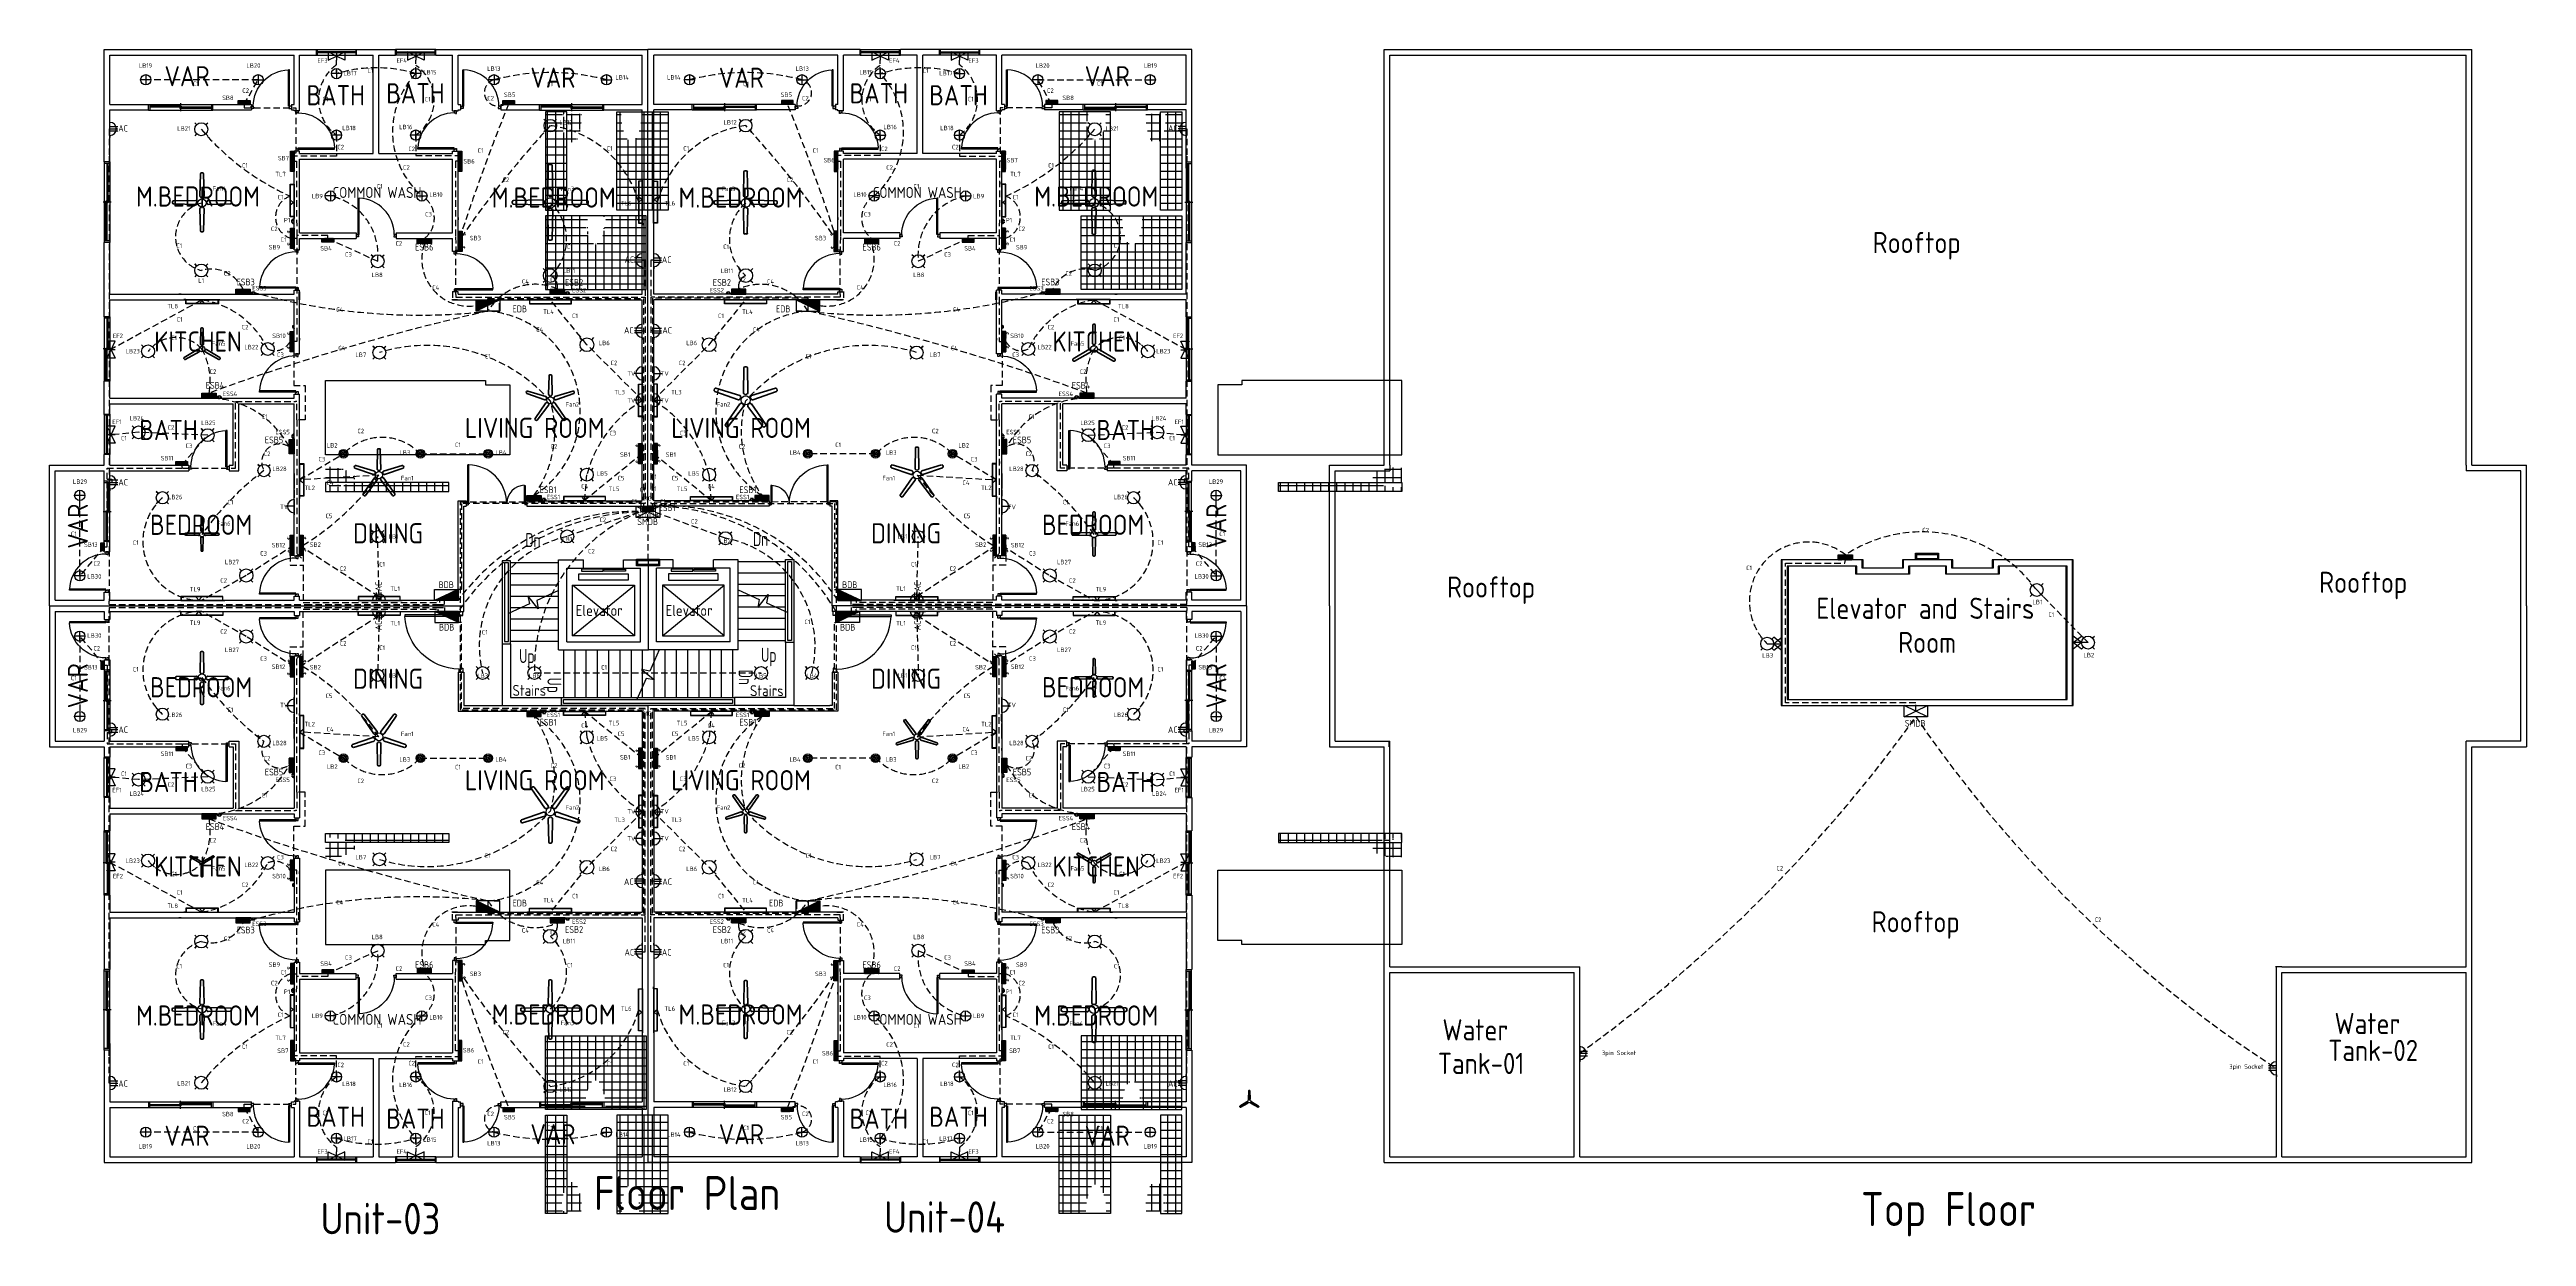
# Model space of a CAD drawing. Header units: inches. Extents: x 33646 to 69385, y 30083 to 61001.
# Drawn here: x 34867 to 37289, y 30408 to 31568 of the extents above; entities that cross this region are included whole.
import ezdxf
from ezdxf.enums import TextEntityAlignment as Align

# ---------------------------------------------------------------- set-up
doc = ezdxf.new("R2010")
doc.units = ezdxf.units.IN
doc.header["$MEASUREMENT"] = 0
doc.linetypes.add('HIDDEN', pattern=[9.525, 6.35, -3.175])
doc.layers.add('All Text', color=7, linetype='Continuous', plot=False)
for name, color, linetype in [('Conduit', 4, 'Continuous'), ('EDB', 1, 'Continuous'), ('Electrical Layout', 130, 'Continuous'), ('STAIR', 2, 'Continuous'), ('TILING', 8, 'Continuous'), ('WALL', 7, 'Continuous'), ('WINDOW', 111, 'Continuous'), ('YQ_TEXT', 6, 'Continuous')]:
    doc.layers.add(name, color=color, linetype=linetype)
doc.styles.add('YQ_DIM', font='SUPEROS.SHX', dxfattribs={"width": 0.8, "bigfont": 'HZDX.SHX'})
doc.styles.add('YQ_TEXT', font='SUPEROS.SHX', dxfattribs={"width": 0.8, "bigfont": 'HZDX.SHX'})
pattern_1 = [(0, (0, 0), (0, 7.8740157), []), (90, (0, 0), (-7.8740157, 5e-16), [])]
pattern_2 = [(45, (-231.32246, 1439.7496), (-0.08838834765, 0.08838834765), [])]
pattern_3 = [(270, (5361.67754, 67464.7496), (0.25, -0.5), [0.25, -0.25, 0, -0.25, 0, -0.25])]
pattern_4 = [(270, (5197.39433, 67467.7496), (0.25, -0.5), [0.25, -0.25, 0, -0.25, 0, -0.25])]
pattern_5 = [(270, (5197.17754, 67366.7496), (0.25, -0.5), [0.25, -0.25, 0, -0.25, 0, -0.25])]
pattern_6 = [(270, (5197.17754, 67167.7496), (0.25, -0.5), [0.25, -0.25, 0, -0.25, 0, -0.25])]
pattern_7 = [(270, (5206.40615, 67167.7496), (0.25, -0.5), [0.25, -0.25, 0, -0.25, 0, -0.25])]
pattern_8 = [(270, (5537.67754, 67257.2496), (0.25, -0.5), [0.25, -0.25, 0, -0.25, 0, -0.25])]
pattern_9 = [(270, (5197.39433, 67542.8622), (0.25, -0.5), [0.25, -0.25, 0, -0.25, 0, -0.25])]
pattern_10 = [(270, (5361.42977, 67542.8622), (0.25, -0.5), [0.25, -0.25, 0, -0.25, 0, -0.25])]
pattern_11 = [(360, (-1022.57246, 1608.7496), (0.5, 0.25), [0.25, -0.25, 0, -0.25, 0, -0.25])]
pattern_12 = [(360, (-764.07246, 1608.7496), (0.5, 0.25), [0.25, -0.25, 0, -0.25, 0, -0.25])]
pattern_13 = [(360, (-1083.57246, 1256.2496), (0.5, 0.25), [0.25, -0.25, 0, -0.25, 0, -0.25])]
pattern_14 = [(270, (5011.88252, 67160.1309), (0.25, -0.5), [0.25, -0.25, 0, -0.25, 0, -0.25])]
pattern_15 = [(180, (71219.69158, 61288.47638), (-0.5, -0.25), [0.25, -0.25, 0, -0.25, 0, -0.25])]
pattern_16 = [(0, (-740.6411, 1221.29276), (0.5, 0.25), [0.25, -0.25, 0, -0.25, 0, -0.25])]
pattern_17 = [(0, (-717.57023, 1422.9882), (0.5, 0.25), [0.25, -0.25, 0, -0.25, 0, -0.25])]
pattern_18 = [(0, (-1025.02436, 1422.98819), (0.5, 0.25), [0.25, -0.25, 0, -0.25, 0, -0.25])]
pattern_19 = [(0, (-1058.10567, 1321.47638), (0.5, 0.25), [0.25, -0.25, 0, -0.25, 0, -0.25])]
pattern_20 = [(90, (65011.97565, -4901.8385), (-0.25, 0.5), [0.25, -0.25, 0, -0.25, 0, -0.25])]
pattern_21 = [(0, (-847.61748, 1472.47638), (0.5, 0.25), [0.25, -0.25, 0, -0.25, 0, -0.25])]

# ---------------------------------------------------------------- blocks, each defined once
blk = doc.blocks.new('*U128')
at = {"layer": 'Electrical Layout', "lineweight": 211}
for p, q in [((-0.7, -3.9), (-0.6, 4.2)), ((-0.2, 4.6), (0.2, 4.6)), ((0.7, -3.9), (0.6, 4.2)), ((-0.2, -4.2), (-0.4, -4.2)), ((-0.2, -4.6), (-0.2, -4.2)), ((0.2, -4.6), (0.2, -4.2)), ((0.2, -4.2), (0.4, -4.2))]:
    blk.add_line(p, q, dxfattribs=at)
for centre, start, end in [((-0.2, 4.2), 90, 178.8065), ((0.2, 4.2), 1.1935, 90), ((-0.4, -3.9), 178.8065, 270), ((0.4, -3.9), 270, 1.1935)]:
    blk.add_arc(centre, 0.368, start, end, dxfattribs=at)
blk = doc.blocks.new('*U129')
at = {"layer": 'Electrical Layout', "color": 0, "linetype": 'ByBlock', "lineweight": -2, "transparency": 16777216}
for p, rotation in [((13224, 11050.8), 120), ((13234.5, 11050.8), 240)]:
    blk.add_blockref('*U128', p, dxfattribs=dict(at, rotation=rotation))
blk.add_blockref('*U128', (13229.3, 11059.9), dxfattribs=at)
blk = doc.blocks.new('DR_D01')
for p, q in [((-0.45, 0.93), (-0.42, 0.93)), ((-0.45, 0.03), (-0.45, 0.93)), ((-0.42, 0.03), (-0.42, 0.93)), ((-0.5, 0.03), (-0.42, 0.03)), ((-0.5, 0.03), (-0.5, -0.03)), ((-0.45, 0.03), (-0.45, 0)), ((-0.45, 0), (-0.435, 0)), ((-0.435, 0), (-0.435, -0.03)), ((0.435, 0), (0.435, -0.03)), ((0.45, 0), (0.435, 0)), ((0.45, 0.03), (0.45, 0)), ((0.5, 0.03), (0.45, 0.03)), ((0.5, -0.03), (0.5, 0.03)), ((-0.435, -0.03), (-0.5, -0.03)), ((0.435, -0.03), (0.5, -0.03))]:
    blk.add_line(p, q)
blk.add_arc((-0.46, 0.021), 0.91, 0.5915, 87.4664)
blk = doc.blocks.new('WD_00_X2')
for p, q in [((0, 0.7), (0, -0.7)), ((-0.5, 0.5), (0.5, 0.5)), ((-0.48, 0.5), (-0.48, -0.5)), ((0.48, 0.5), (0.48, -0.5)), ((0.01, 0.2), (-0.48, 0.2)), ((0.01, 0.2), (0.01, 0)), ((0.48, 0), (-0.48, 0)), ((-0.01, 0), (-0.01, -0.2)), ((0.48, -0.2), (-0.01, -0.2)), ((-0.5, -0.5), (0.5, -0.5))]:
    blk.add_line(p, q)
blk = doc.blocks.new('WD_00_X1')
for p, q in [((-0.5, 0.5), (0.5, 0.5)), ((-0.48, 0.5), (-0.48, -0.5)), ((0.48, 0.1), (-0.48, 0.1)), ((0.48, 0.5), (0.48, -0.5)), ((-0.5, -0.5), (0.5, -0.5)), ((0.48, -0.1), (-0.48, -0.1))]:
    blk.add_line(p, q)
blk = doc.blocks.new('DR_DBS')
for p, q in [((-0.46, 0.641), (-0.475, 0.641)), ((-0.475, 0.02), (-0.475, 0.641)), ((-0.46, 0.02), (-0.46, 0.641)), ((-0.5, 0.02), (-0.46, 0.02)), ((-0.5, 0.02), (-0.5, -0.02)), ((-0.475, 0.02), (-0.475, 0)), ((-0.475, 0), (-0.468, 0)), ((-0.468, 0), (-0.468, -0.02)), ((0.46, 0.301), (0.475, 0.301)), ((0.46, 0.301), (0.46, 0.02)), ((0.5, 0.02), (0.46, 0.02)), ((0.475, 0), (0.468, 0)), ((0.468, 0), (0.468, -0.02)), ((0.475, 0.301), (0.475, 0.02)), ((0.475, 0.02), (0.475, 0)), ((0.5, 0.02), (0.5, -0.02)), ((-0.5, -0.02), (-0.468, -0.02)), ((0.5, -0.02), (0.468, -0.02))]:
    blk.add_line(p, q)
for centre, radius, start, end in [((-0.47, 0.001), 0.64, 0.5142, 89.0614), ((0.47, 0.001), 0.301, 91.9469, 178.9062)]:
    blk.add_arc(centre, radius, start, end)
blk = doc.blocks.new('*U132')
at = {"layer": 'Electrical Layout', "lineweight": 211}
for p, q in [((-1.4, -7.3), (-1.1, 8)), ((-0.4, 8.7), (0.4, 8.7)), ((1.4, -7.3), (1.1, 8)), ((-0.3, -8), (-0.7, -8)), ((-0.3, -8.7), (-0.3, -8)), ((0.3, -8.7), (0.3, -8)), ((0.3, -8), (0.7, -8))]:
    blk.add_line(p, q, dxfattribs=at)
for centre, start, end in [((-0.4, 8), 90, 178.8065), ((0.4, 8), 1.1935, 90), ((-0.7, -7.3), 178.8065, 270), ((0.7, -7.3), 270, 1.1935)]:
    blk.add_arc(centre, 0.694, start, end, dxfattribs=at)
blk = doc.blocks.new('*U133')
at = {"layer": 'Conduit', "color": 0, "linetype": 'ByBlock', "lineweight": -2, "transparency": 16777216}
blk.add_blockref('*U132', (24903.7, 20820), dxfattribs=at)
for p, rotation in [((24893.8, 20802.8), 120), ((24913.7, 20802.8), 240)]:
    blk.add_blockref('*U132', p, dxfattribs=dict(at, rotation=rotation))
blk = doc.blocks.new('*U134')
at = {"layer": 'Electrical Layout', "lineweight": 211}
for p, q in [((-1.7, -8.9), (-1.3, 9.7)), ((-0.4, 10.6), (0.4, 10.6)), ((1.7, -8.9), (1.3, 9.7)), ((-0.4, -9.7), (-0.8, -9.7)), ((-0.4, -10.6), (-0.4, -9.7)), ((0.4, -10.6), (0.4, -9.7)), ((0.4, -9.7), (0.8, -9.7))]:
    blk.add_line(p, q, dxfattribs=at)
for centre, start, end in [((-0.4, 9.7), 90, 178.8065), ((0.4, 9.7), 1.1935, 90), ((-0.8, -8.9), 178.8065, 270), ((0.8, -8.9), 270, 1.1935)]:
    blk.add_arc(centre, 0.845, start, end, dxfattribs=at)
blk = doc.blocks.new('*U135')
at = {"layer": 'Conduit', "color": 0, "linetype": 'ByBlock', "lineweight": -2, "transparency": 16777216}
blk.add_blockref('*U134', (30346.5, 25370.2), dxfattribs=at)
for p, rotation in [((30333.2, 25360.6), 72), ((30338.3, 25345), 144), ((30354.7, 25345), 216), ((30359.7, 25360.6), 288)]:
    blk.add_blockref('*U134', p, dxfattribs=dict(at, rotation=rotation))
blk = doc.blocks.new('*U136')
at = {"layer": 'Electrical Layout', "lineweight": 211}
for p, q in [((-1.7, -9.1), (-1.3, 10)), ((-0.5, 10.9), (0.5, 10.9)), ((1.7, -9.1), (1.3, 10)), ((-0.4, -10), (-0.9, -10)), ((-0.4, -10.9), (-0.4, -10)), ((0.4, -10.9), (0.4, -10)), ((0.4, -10), (0.9, -10))]:
    blk.add_line(p, q, dxfattribs=at)
for centre, start, end in [((-0.5, 10), 90, 178.8065), ((0.5, 10), 1.1935, 90), ((-0.9, -9.1), 178.8065, 270), ((0.9, -9.1), 270, 1.1935)]:
    blk.add_arc(centre, 0.87, start, end, dxfattribs=at)
blk = doc.blocks.new('*U137')
at = {"layer": 'Conduit', "color": 0, "linetype": 'ByBlock', "lineweight": -2, "transparency": 16777216}
blk.add_blockref('*U136', (31249, 26124.7), dxfattribs=at)
for p, rotation in [((31235.4, 26114.8), 72), ((31240.6, 26098.8), 144), ((31257.5, 26098.8), 216), ((31262.7, 26114.8), 288)]:
    blk.add_blockref('*U136', p, dxfattribs=dict(at, rotation=rotation))
blk = doc.blocks.new('*U138')
at = {"layer": 'Electrical Layout', "lineweight": 211}
for p, q in [((-2, -10.4), (-1.5, 11.5)), ((-0.5, 12.4), (0.5, 12.4)), ((2, -10.4), (1.5, 11.5)), ((-0.5, -11.4), (-1, -11.4)), ((-0.5, -12.4), (-0.5, -11.4)), ((0.5, -12.4), (0.5, -11.4)), ((0.5, -11.4), (1, -11.4))]:
    blk.add_line(p, q, dxfattribs=at)
for centre, start, end in [((-0.5, 11.4), 90, 178.8065), ((0.5, 11.4), 1.1935, 90), ((-1, -10.4), 178.8065, 270), ((1, -10.4), 270, 1.1935)]:
    blk.add_arc(centre, 0.994, start, end, dxfattribs=at)
blk = doc.blocks.new('*U139')
at = {"layer": 'Conduit', "color": 0, "linetype": 'ByBlock', "lineweight": -2, "transparency": 16777216}
blk.add_blockref('*U138', (35703.7, 29849), dxfattribs=at)
for p, rotation in [((35687.3, 29832.6), 90), ((35720.1, 29832.6), 270), ((35703.7, 29816.2), 180)]:
    blk.add_blockref('*U138', p, dxfattribs=dict(at, rotation=rotation))
blk = doc.blocks.new('*U140')
at = {"layer": 'Electrical Layout', "lineweight": 211}
for p, q in [((-1.1, -6), (-0.9, 6.6)), ((-0.3, 7.2), (0.3, 7.2)), ((1.1, -6), (0.9, 6.6)), ((-0.3, -6.6), (-0.6, -6.6)), ((-0.3, -7.2), (-0.3, -6.6)), ((0.3, -7.2), (0.3, -6.6)), ((0.3, -6.6), (0.6, -6.6))]:
    blk.add_line(p, q, dxfattribs=at)
for centre, start, end in [((-0.3, 6.6), 90, 178.8065), ((0.3, 6.6), 1.1935, 90), ((-0.6, -6.1), 178.8065, 270), ((0.6, -6.1), 270, 1.1935)]:
    blk.add_arc(centre, 0.577, start, end, dxfattribs=at)
blk = doc.blocks.new('*U141')
at = {"layer": 'Conduit', "color": 0, "linetype": 'ByBlock', "lineweight": -2, "transparency": 16777216}
blk.add_blockref('*U140', (20701.6, 17306.9), dxfattribs=at)
for p, rotation in [((20692.1, 17297.4), 90), ((20701.6, 17287.9), 180), ((20711.1, 17297.4), 270)]:
    blk.add_blockref('*U140', p, dxfattribs=dict(at, rotation=rotation))
blk = doc.blocks.new('*U130')
at = {"layer": 'Electrical Layout', "lineweight": 211}
for p, q in [((-2.5, -13.4), (-1.9, 14.7)), ((-0.7, 16), (0.7, 16)), ((2.5, -13.4), (1.9, 14.7)), ((-0.6, -14.7), (-1.3, -14.7)), ((-0.6, -16), (-0.6, -14.7)), ((0.6, -16), (0.6, -14.7)), ((0.6, -14.7), (1.3, -14.7))]:
    blk.add_line(p, q, dxfattribs=at)
for centre, start, end in [((-0.7, 14.7), 90, 178.8065), ((0.7, 14.7), 1.1935, 90), ((-1.3, -13.4), 178.8065, 270), ((1.3, -13.4), 270, 1.1935)]:
    blk.add_arc(centre, 1.28, start, end, dxfattribs=at)
blk = doc.blocks.new('*U131')
at = {"layer": 'Conduit', "color": 0, "linetype": 'ByBlock', "lineweight": -2, "transparency": 16777216}
blk.add_blockref('*U130', (45929, 38397.5), dxfattribs=at)
for p, rotation in [((45907.9, 38376.4), 90), ((45929, 38355.3), 180), ((45950.1, 38376.4), 270)]:
    blk.add_blockref('*U130', p, dxfattribs=dict(at, rotation=rotation))
blk = doc.blocks.new('*U144')
at = {"layer": 'Electrical Layout', "lineweight": 211}
for p, q in [((-1.6, -8.5), (-1.2, 9.4)), ((-0.4, 10.2), (0.4, 10.2)), ((1.6, -8.5), (1.2, 9.4)), ((-0.4, -9.4), (-0.8, -9.4)), ((-0.4, -10.2), (-0.4, -9.4)), ((0.4, -10.2), (0.4, -9.4)), ((0.4, -9.4), (0.8, -9.4))]:
    blk.add_line(p, q, dxfattribs=at)
for centre, start, end in [((-0.4, 9.4), 90, 178.8065), ((0.4, 9.4), 1.1935, 90), ((-0.8, -8.5), 178.8065, 270), ((0.8, -8.5), 270, 1.1935)]:
    blk.add_arc(centre, 0.813, start, end, dxfattribs=at)
blk = doc.blocks.new('*U145')
at = {"layer": 'Conduit', "color": 0, "linetype": 'ByBlock', "lineweight": -2, "transparency": 16777216}
blk.add_blockref('*U144', (29207.6, 24418.1), dxfattribs=at)
for p, rotation in [((29196, 24398), 120), ((29219.2, 24398), 240)]:
    blk.add_blockref('*U144', p, dxfattribs=dict(at, rotation=rotation))
blk = doc.blocks.new('*U146')
at = {"layer": 'Electrical Layout', "lineweight": 211}
for p, q in [((-2.2, -11.6), (-1.7, 12.8)), ((-0.6, 13.9), (0.6, 13.9)), ((2.2, -11.6), (1.7, 12.8)), ((-0.6, -12.8), (-1.1, -12.8)), ((-0.6, -13.9), (-0.6, -12.8)), ((0.6, -13.9), (0.6, -12.8)), ((0.6, -12.8), (1.1, -12.8))]:
    blk.add_line(p, q, dxfattribs=at)
for centre, start, end in [((-0.6, 12.8), 90, 178.8065), ((0.6, 12.8), 1.1935, 90), ((-1.1, -11.6), 178.8065, 270), ((1.1, -11.6), 270, 1.1935)]:
    blk.add_arc(centre, 1.11, start, end, dxfattribs=at)
blk = doc.blocks.new('*U158')
at = {"layer": 'Conduit', "color": 0, "linetype": 'ByBlock', "lineweight": -2, "transparency": 16777216}
blk.add_blockref('*U146', (39817, 33287.7), dxfattribs=at)
for p, rotation in [((39799.6, 33275.1), 72), ((39834.4, 33275.1), 288), ((39806.2, 33254.6), 144), ((39827.8, 33254.6), 216)]:
    blk.add_blockref('*U146', p, dxfattribs=dict(at, rotation=rotation))
blk = doc.blocks.new('*U159')
at = {"layer": 'Electrical Layout', "lineweight": 211}
for p, q in [((-1.8, -9.7), (-1.4, 10.6)), ((-0.5, 11.5), (0.5, 11.5)), ((1.8, -9.7), (1.4, 10.6)), ((-0.5, -10.6), (-0.9, -10.6)), ((-0.5, -11.5), (-0.5, -10.6)), ((0.5, -11.5), (0.5, -10.6)), ((0.5, -10.6), (0.9, -10.6))]:
    blk.add_line(p, q, dxfattribs=at)
for centre, start, end in [((-0.5, 10.6), 90, 178.8065), ((0.5, 10.6), 1.1935, 90), ((-0.9, -9.7), 178.8065, 270), ((0.9, -9.7), 270, 1.1935)]:
    blk.add_arc(centre, 0.924, start, end, dxfattribs=at)
blk = doc.blocks.new('*U160')
at = {"layer": 'Conduit', "color": 0, "linetype": 'ByBlock', "lineweight": -2, "transparency": 16777216}
blk.add_blockref('*U159', (33162.2, 27724.2), dxfattribs=at)
for p, rotation in [((33147.7, 27713.6), 72), ((33153.2, 27696.6), 144), ((33171.1, 27696.6), 216), ((33176.7, 27713.6), 288)]:
    blk.add_blockref('*U159', p, dxfattribs=dict(at, rotation=rotation))
blk = doc.blocks.new('*U161')
at = {"layer": 'Electrical Layout', "lineweight": 211}
for p, q in [((-2.1, -11.3), (-1.6, 12.4)), ((-0.6, 13.5), (0.6, 13.5)), ((2.1, -11.3), (1.6, 12.4)), ((-0.5, -12.4), (-1.1, -12.4)), ((-0.5, -13.5), (-0.5, -12.4)), ((0.5, -13.5), (0.5, -12.4)), ((0.5, -12.4), (1.1, -12.4))]:
    blk.add_line(p, q, dxfattribs=at)
for centre, start, end in [((-0.6, 12.4), 90, 178.8065), ((0.6, 12.4), 1.1935, 90), ((-1.1, -11.3), 178.8065, 270), ((1.1, -11.3), 270, 1.1935)]:
    blk.add_arc(centre, 1.08, start, end, dxfattribs=at)
blk = doc.blocks.new('*U162')
at = {"layer": 'Conduit', "color": 0, "linetype": 'ByBlock', "lineweight": -2, "transparency": 16777216}
blk.add_blockref('*U161', (38764.6, 32407.9), dxfattribs=at)
for p, rotation in [((38746.8, 32390.1), 90), ((38764.6, 32372.3), 180), ((38782.4, 32390.1), 270)]:
    blk.add_blockref('*U161', p, dxfattribs=dict(at, rotation=rotation))
blk = doc.blocks.new('*U163')
at = {"layer": 'Electrical Layout', "lineweight": 211}
for p, q in [((-1.5, -7.8), (-1.1, 8.5)), ((-0.4, 9.3), (0.4, 9.3)), ((1.5, -7.8), (1.1, 8.5)), ((-0.4, -8.5), (-0.7, -8.5)), ((-0.4, -9.3), (-0.4, -8.5)), ((0.4, -9.3), (0.4, -8.5)), ((0.4, -8.5), (0.7, -8.5))]:
    blk.add_line(p, q, dxfattribs=at)
for centre, start, end in [((-0.4, 8.5), 90, 178.8065), ((0.4, 8.5), 1.1935, 90), ((-0.7, -7.8), 178.8065, 270), ((0.7, -7.8), 270, 1.1935)]:
    blk.add_arc(centre, 0.741, start, end, dxfattribs=at)
blk = doc.blocks.new('*U164')
at = {"layer": 'Conduit', "color": 0, "linetype": 'ByBlock', "lineweight": -2, "transparency": 16777216}
for p, rotation in [((26592.7, 22229.9), 90), ((26617.1, 22229.9), 270), ((26604.9, 22217.7), 180)]:
    blk.add_blockref('*U163', p, dxfattribs=dict(at, rotation=rotation))
blk.add_blockref('*U163', (26604.9, 22242.2), dxfattribs=at)
blk = doc.blocks.new('*U142')
at = {"layer": 'Electrical Layout', "lineweight": 211}
for p, q in [((-2.1, -11.2), (-1.6, 12.3)), ((-0.6, 13.3), (0.6, 13.3)), ((2.1, -11.2), (1.6, 12.3)), ((-0.5, -12.3), (-1, -12.3)), ((-0.5, -13.3), (-0.5, -12.3)), ((0.5, -13.3), (0.5, -12.3)), ((0.5, -12.3), (1, -12.3))]:
    blk.add_line(p, q, dxfattribs=at)
for centre, start, end in [((-0.6, 12.3), 90, 178.8065), ((0.6, 12.3), 1.1935, 90), ((-1, -11.2), 178.8065, 270), ((1, -11.2), 270, 1.1935)]:
    blk.add_arc(centre, 1.07, start, end, dxfattribs=at)
blk = doc.blocks.new('*U143')
at = {"layer": 'Conduit', "color": 0, "linetype": 'ByBlock', "lineweight": -2, "transparency": 16777216}
blk.add_blockref('*U142', (38249.8, 31977.5), dxfattribs=at)
for p, rotation in [((38232.2, 31959.9), 90), ((38249.8, 31942.4), 180), ((38267.4, 31959.9), 270)]:
    blk.add_blockref('*U142', p, dxfattribs=dict(at, rotation=rotation))
blk = doc.blocks.new('*U156')
at = {"layer": 'Electrical Layout', "lineweight": 211}
for p, q in [((-0.9, -4.9), (-0.7, 5.4)), ((-0.2, 5.8), (0.2, 5.8)), ((0.9, -4.9), (0.7, 5.4)), ((-0.2, -5.3), (-0.5, -5.3)), ((-0.2, -5.8), (-0.2, -5.3)), ((0.2, -5.8), (0.2, -5.3)), ((0.2, -5.3), (0.5, -5.3))]:
    blk.add_line(p, q, dxfattribs=at)
for centre, start, end in [((-0.2, 5.3), 90, 178.8065), ((0.2, 5.3), 1.1935, 90), ((-0.5, -4.9), 178.8065, 270), ((0.5, -4.9), 270, 1.1935)]:
    blk.add_arc(centre, 0.465, start, end, dxfattribs=at)
blk = doc.blocks.new('*U157')
at = {"layer": 'Conduit', "color": 0, "linetype": 'ByBlock', "lineweight": -2, "transparency": 16777216}
blk.add_blockref('*U156', (16689.1, 13952.4), dxfattribs=at)
for p, rotation in [((16682.5, 13940.9), 120), ((16695.8, 13940.9), 240)]:
    blk.add_blockref('*U156', p, dxfattribs=dict(at, rotation=rotation))
blk = doc.blocks.new('*U170')
at = {"layer": 'Electrical Layout', "lineweight": 211}
for p, q in [((-2.1, -10.9), (-1.6, 12)), ((-0.5, 13), (0.5, 13)), ((2.1, -10.9), (1.6, 12)), ((-0.5, -12), (-1, -12)), ((-0.5, -13), (-0.5, -12)), ((0.5, -13), (0.5, -12)), ((0.5, -12), (1, -12))]:
    blk.add_line(p, q, dxfattribs=at)
for centre, start, end in [((-0.5, 12), 90, 178.8065), ((0.5, 12), 1.1935, 90), ((-1, -10.9), 178.8065, 270), ((1, -10.9), 270, 1.1935)]:
    blk.add_arc(centre, 1.04, start, end, dxfattribs=at)
blk = doc.blocks.new('*U171')
at = {"layer": 'Conduit', "color": 0, "linetype": 'ByBlock', "lineweight": -2, "transparency": 16777216}
for p, rotation in [((37356.8, 31232.8), 72), ((37389.5, 31232.8), 288), ((37363.1, 31213.6), 144), ((37383.3, 31213.6), 216)]:
    blk.add_blockref('*U170', p, dxfattribs=dict(at, rotation=rotation))
blk.add_blockref('*U170', (37373.2, 31244.7), dxfattribs=at)
blk = doc.blocks.new('*U172')
at = {"layer": 'Electrical Layout', "lineweight": 211}
for p, q in [((-1.9, -10), (-1.5, 11)), ((-0.5, 11.9), (0.5, 11.9)), ((1.9, -10), (1.5, 11)), ((-0.5, -11), (-0.9, -11)), ((-0.5, -11.9), (-0.5, -11)), ((0.5, -11.9), (0.5, -11)), ((0.5, -11), (0.9, -11))]:
    blk.add_line(p, q, dxfattribs=at)
for centre, start, end in [((-0.5, 11), 90, 178.8065), ((0.5, 11), 1.1935, 90), ((-0.9, -10), 178.8065, 270), ((0.9, -10), 270, 1.1935)]:
    blk.add_arc(centre, 0.955, start, end, dxfattribs=at)
blk = doc.blocks.new('*U173')
at = {"layer": 'Conduit', "color": 0, "linetype": 'ByBlock', "lineweight": -2, "transparency": 16777216}
blk.add_blockref('*U172', (34293.5, 28670), dxfattribs=at)
for p, rotation in [((34278.5, 28659.1), 72), ((34284.2, 28641.5), 144), ((34302.7, 28641.5), 216), ((34308.5, 28659.1), 288)]:
    blk.add_blockref('*U172', p, dxfattribs=dict(at, rotation=rotation))
blk = doc.blocks.new('*U174')
at = {"layer": 'Electrical Layout', "lineweight": 211}
for p, q in [((-2, -10.5), (-1.5, 11.5)), ((-0.5, 12.5), (0.5, 12.5)), ((2, -10.5), (1.5, 11.5)), ((-0.5, -11.5), (-1, -11.5)), ((-0.5, -12.5), (-0.5, -11.5)), ((0.5, -12.5), (0.5, -11.5)), ((0.5, -11.5), (1, -11.5))]:
    blk.add_line(p, q, dxfattribs=at)
for centre, start, end in [((-0.5, 11.5), 90, 178.8065), ((0.5, 11.5), 1.1935, 90), ((-1, -10.5), 178.8065, 270), ((1, -10.5), 270, 1.1935)]:
    blk.add_arc(centre, 0.997, start, end, dxfattribs=at)
blk = doc.blocks.new('*U175')
at = {"layer": 'Conduit', "color": 0, "linetype": 'ByBlock', "lineweight": -2, "transparency": 16777216}
blk.add_blockref('*U174', (35814.7, 29941.7), dxfattribs=at)
for p, rotation in [((35798.2, 29925.3), 90), ((35814.7, 29908.8), 180), ((35831.1, 29925.3), 270)]:
    blk.add_blockref('*U174', p, dxfattribs=dict(at, rotation=rotation))
blk = doc.blocks.new('*U176')
at = {"layer": 'Electrical Layout', "lineweight": 211}
for p, q in [((-1.8, -9.3), (-1.4, 10.3)), ((-0.5, 11.1), (0.5, 11.1)), ((1.8, -9.3), (1.4, 10.3)), ((-0.4, -10.2), (-0.9, -10.2)), ((-0.4, -11.1), (-0.4, -10.2)), ((0.4, -11.1), (0.4, -10.2)), ((0.4, -10.2), (0.9, -10.2))]:
    blk.add_line(p, q, dxfattribs=at)
for centre, start, end in [((-0.5, 10.2), 90, 178.8065), ((0.5, 10.2), 1.1935, 90), ((-0.9, -9.3), 178.8065, 270), ((0.9, -9.3), 270, 1.1935)]:
    blk.add_arc(centre, 0.89, start, end, dxfattribs=at)
blk = doc.blocks.new('*U177')
at = {"layer": 'Conduit', "color": 0, "linetype": 'ByBlock', "lineweight": -2, "transparency": 16777216}
blk.add_blockref('*U176', (31967.6, 26725.5), dxfattribs=at)
for p, rotation in [((31952.9, 26710.8), 90), ((31982.3, 26710.8), 270), ((31967.6, 26696.1), 180)]:
    blk.add_blockref('*U176', p, dxfattribs=dict(at, rotation=rotation))
blk = doc.blocks.new('*U154')
at = {"layer": 'Electrical Layout', "lineweight": 211}
for p, q in [((-2, -10.4), (-1.5, 11.5)), ((-0.5, 12.5), (0.5, 12.5)), ((2, -10.4), (1.5, 11.5)), ((-0.5, -11.5), (-1, -11.5)), ((-0.5, -12.5), (-0.5, -11.5)), ((0.5, -12.5), (0.5, -11.5)), ((0.5, -11.5), (1, -11.5))]:
    blk.add_line(p, q, dxfattribs=at)
for centre, start, end in [((-0.5, 11.5), 90, 178.8065), ((0.5, 11.5), 1.1935, 90), ((-1, -10.5), 178.8065, 270), ((1, -10.5), 270, 1.1935)]:
    blk.add_arc(centre, 0.996, start, end, dxfattribs=at)
blk = doc.blocks.new('*U155')
at = {"layer": 'Conduit', "color": 0, "linetype": 'ByBlock', "lineweight": -2, "transparency": 16777216}
blk.add_blockref('*U154', (35775.8, 29909.3), dxfattribs=at)
for p, rotation in [((35759.4, 29892.8), 90), ((35775.8, 29876.4), 180), ((35792.3, 29892.8), 270)]:
    blk.add_blockref('*U154', p, dxfattribs=dict(at, rotation=rotation))
blk = doc.blocks.new('*U167')
at = {"layer": 'Electrical Layout', "lineweight": 211}
for p, q in [((-1.3, -6.9), (-1, 7.5)), ((-0.3, 8.2), (0.3, 8.2)), ((1.3, -6.9), (1, 7.5)), ((-0.3, -7.5), (-0.6, -7.5)), ((-0.3, -8.2), (-0.3, -7.5)), ((0.3, -8.2), (0.3, -7.5)), ((0.3, -7.5), (0.6, -7.5))]:
    blk.add_line(p, q, dxfattribs=at)
for centre, start, end in [((-0.3, 7.5), 90, 178.8065), ((0.3, 7.5), 1.1935, 90), ((-0.6, -6.9), 178.8065, 270), ((0.6, -6.9), 270, 1.1935)]:
    blk.add_arc(centre, 0.655, start, end, dxfattribs=at)
blk = doc.blocks.new('*U168')
at = {"layer": 'Conduit', "color": 0, "linetype": 'ByBlock', "lineweight": -2, "transparency": 16777216}
blk.add_blockref('*U167', (23511, 19655.6), dxfattribs=at)
for p, rotation in [((23501.7, 19639.4), 120), ((23520.4, 19639.4), 240)]:
    blk.add_blockref('*U167', p, dxfattribs=dict(at, rotation=rotation))
blk = doc.blocks.new('*U169')
at = {"layer": 'Electrical Layout', "lineweight": 211}
for p, q in [((-1.4, -7.3), (-1.1, 8.1)), ((-0.4, 8.8), (0.4, 8.8)), ((1.4, -7.3), (1.1, 8.1)), ((-0.4, -8.1), (-0.7, -8.1)), ((-0.4, -8.8), (-0.4, -8.1)), ((0.4, -8.8), (0.4, -8.1)), ((0.4, -8.1), (0.7, -8.1))]:
    blk.add_line(p, q, dxfattribs=at)
for centre, start, end in [((-0.4, 8.1), 90, 178.8065), ((0.4, 8.1), 1.1935, 90), ((-0.7, -7.4), 178.8065, 270), ((0.7, -7.4), 270, 1.1935)]:
    blk.add_arc(centre, 0.7, start, end, dxfattribs=at)
blk = doc.blocks.new('*U147')
at = {"layer": 'Conduit', "color": 0, "linetype": 'ByBlock', "lineweight": -2, "transparency": 16777216}
blk.add_blockref('*U169', (25143.9, 21020.8), dxfattribs=at)
for p, rotation in [((25132.9, 21012.8), 72), ((25137.1, 20999.8), 144), ((25150.7, 20999.8), 216), ((25154.9, 21012.8), 288)]:
    blk.add_blockref('*U169', p, dxfattribs=dict(at, rotation=rotation))
blk = doc.blocks.new('*U148')
at = {"layer": 'Electrical Layout', "lineweight": 211}
for p, q in [((-1.4, -7.6), (-1.1, 8.4)), ((-0.4, 9.1), (0.4, 9.1)), ((1.4, -7.6), (1.1, 8.4)), ((-0.4, -8.3), (-0.7, -8.3)), ((-0.4, -9.1), (-0.4, -8.3)), ((0.4, -9.1), (0.4, -8.3)), ((0.4, -8.3), (0.7, -8.3))]:
    blk.add_line(p, q, dxfattribs=at)
for centre, start, end in [((-0.4, 8.3), 90, 178.8065), ((0.4, 8.3), 1.1935, 90), ((-0.7, -7.6), 178.8065, 270), ((0.7, -7.6), 270, 1.1935)]:
    blk.add_arc(centre, 0.725, start, end, dxfattribs=at)
blk = doc.blocks.new('*U149')
at = {"layer": 'Conduit', "color": 0, "linetype": 'ByBlock', "lineweight": -2, "transparency": 16777216}
for p, rotation in [((26034.5, 21766.6), 72), ((26057.3, 21766.6), 288), ((26038.8, 21753.2), 144), ((26052.9, 21753.2), 216)]:
    blk.add_blockref('*U148', p, dxfattribs=dict(at, rotation=rotation))
blk.add_blockref('*U148', (26045.9, 21774.8), dxfattribs=at)
blk = doc.blocks.new('*U150')
at = {"layer": 'Electrical Layout', "lineweight": 211}
for p, q in [((-2.2, -11.5), (-1.7, 12.7)), ((-0.6, 13.8), (0.6, 13.8)), ((2.2, -11.5), (1.7, 12.7)), ((-0.6, -12.7), (-1.1, -12.7)), ((-0.6, -13.8), (-0.6, -12.7)), ((0.6, -13.8), (0.6, -12.7)), ((0.6, -12.7), (1.1, -12.7))]:
    blk.add_line(p, q, dxfattribs=at)
for centre, start, end in [((-0.6, 12.7), 90, 178.8065), ((0.6, 12.7), 1.1935, 90), ((-1.1, -11.6), 178.8065, 270), ((1.1, -11.6), 270, 1.1935)]:
    blk.add_arc(centre, 1.1, start, end, dxfattribs=at)
blk = doc.blocks.new('*U151')
at = {"layer": 'Conduit', "color": 0, "linetype": 'ByBlock', "lineweight": -2, "transparency": 16777216}
blk.add_blockref('*U150', (39556.6, 33070.1), dxfattribs=at)
for p, rotation in [((39538.4, 33051.9), 90), ((39574.8, 33051.9), 270), ((39556.6, 33033.7), 180)]:
    blk.add_blockref('*U150', p, dxfattribs=dict(at, rotation=rotation))
blk = doc.blocks.new('*U152')
at = {"layer": 'Electrical Layout', "lineweight": 211}
for p, q in [((-1.3, -6.8), (-1, 7.5)), ((-0.3, 8.1), (0.3, 8.1)), ((1.3, -6.8), (1, 7.5)), ((-0.3, -7.5), (-0.6, -7.5)), ((-0.3, -8.1), (-0.3, -7.5)), ((0.3, -8.1), (0.3, -7.5)), ((0.3, -7.5), (0.6, -7.5))]:
    blk.add_line(p, q, dxfattribs=at)
for centre, start, end in [((-0.3, 7.5), 90, 178.8065), ((0.3, 7.5), 1.1935, 90), ((-0.6, -6.8), 178.8065, 270), ((0.6, -6.8), 270, 1.1935)]:
    blk.add_arc(centre, 0.649, start, end, dxfattribs=at)
blk = doc.blocks.new('*U153')
at = {"layer": 'Conduit', "color": 0, "linetype": 'ByBlock', "lineweight": -2, "transparency": 16777216}
blk.add_blockref('*U152', (23307.2, 19485.3), dxfattribs=at)
for p, rotation in [((23296.5, 19474.6), 90), ((23307.2, 19463.9), 180), ((23318, 19474.6), 269.9999999999999)]:
    blk.add_blockref('*U152', p, dxfattribs=dict(at, rotation=rotation))
blk = doc.blocks.new('*U165')
at = {"layer": 'Electrical Layout', "lineweight": 211}
for p, q in [((-1.9, -10.2), (-1.5, 11.3)), ((-0.5, 12.2), (0.5, 12.2)), ((1.9, -10.2), (1.5, 11.3)), ((-0.5, -11.2), (-1, -11.2)), ((-0.5, -12.2), (-0.5, -11.2)), ((0.5, -12.2), (0.5, -11.2)), ((0.5, -11.2), (1, -11.2))]:
    blk.add_line(p, q, dxfattribs=at)
for centre, start, end in [((-0.5, 11.2), 90, 178.8065), ((0.5, 11.2), 1.1935, 90), ((-1, -10.3), 178.8065, 270), ((1, -10.3), 270, 1.1935)]:
    blk.add_arc(centre, 0.977, start, end, dxfattribs=at)
blk = doc.blocks.new('*U166')
at = {"layer": 'Conduit', "color": 0, "linetype": 'ByBlock', "lineweight": -2, "transparency": 16777216}
blk.add_blockref('*U165', (35085.9, 29332.5), dxfattribs=at)
for p, rotation in [((35069.8, 29316.4), 90), ((35085.9, 29300.2), 180), ((35102.1, 29316.4), 270)]:
    blk.add_blockref('*U165', p, dxfattribs=dict(at, rotation=rotation))

msp = doc.modelspace()

# ---------------------------------------------------------------- hatches: boundary and pattern name
at = {"layer": 'Conduit', "linetype": 'HIDDEN', "true_color": 0xffffff}
h = msp.add_hatch(dxfattribs=at)
h.set_pattern_fill('ANSI31')
h.set_pattern_definition(pattern_2)
h.paths.add_polyline_path([(35266.7, 31029.5), (35266.7, 31040.2), (35244.1, 31029.5)])
h = msp.add_hatch(dxfattribs=at)
h.set_pattern_fill('ANSI31')
h.set_pattern_definition(pattern_2)
h.paths.add_polyline_path([(35638.2, 31029.5), (35638.2, 31040.2), (35660.8, 31029.5)])
h = msp.add_hatch(dxfattribs=at)
h.set_pattern_fill('ANSI31')
h.set_pattern_definition([(45, (-230.8986, 1439.7496), (-0.08838834765, 0.08838834765), [])])
h.paths.add_polyline_path([(35267.1, 31018.4), (35267.1, 31007.7), (35244.6, 31018.4)])
h = msp.add_hatch(dxfattribs=at)
h.set_pattern_fill('ANSI31')
h.set_pattern_definition([(45, (-233.30921, 1439.7496), (-0.08838834765, 0.08838834765), [])])
h.paths.add_polyline_path([(35636.2, 31018.4), (35636.2, 31007.7), (35658.8, 31018.4)])
at = {"layer": 'Electrical Layout'}
h = msp.add_hatch(dxfattribs=at)
h.set_pattern_fill('MUDST', color=256)
h.set_pattern_definition(pattern_11)
h.paths.add_polyline_path([(35051.9, 31517.7), (35051.9, 31514.2), (35063.4, 31514.2), (35063.4, 31517.7)])
h = msp.add_hatch(dxfattribs=at)
h.set_pattern_fill('MUDST', color=256)
h.set_pattern_definition(pattern_12)
h.paths.add_polyline_path([(35310.4, 31517.7), (35310.4, 31514.2), (35321.9, 31514.2), (35321.9, 31517.7)])
h = msp.add_hatch(dxfattribs=at)
h.set_pattern_fill('MUDST', color=256)
h.set_pattern_definition(pattern_12)
h.paths.add_polyline_path([(35594.5, 31517.7), (35594.5, 31514.2), (35583, 31514.2), (35583, 31517.7)])
h = msp.add_hatch(dxfattribs=at)
h.set_pattern_fill('MUDST', color=256)
h.set_pattern_definition(pattern_11)
h.paths.add_polyline_path([(35853, 31517.7), (35853, 31514.2), (35841.5, 31514.2), (35841.5, 31517.7)])
h = msp.add_hatch(dxfattribs=at)
h.set_pattern_fill('MUDST', color=256, angle=-90)
h.set_pattern_definition(pattern_9)
h.paths.add_polyline_path([(35106.4, 31468.4), (35102.9, 31468.4), (35102.9, 31448.4), (35106.4, 31448.4)])
h = msp.add_hatch(dxfattribs=at)
h.set_pattern_fill('MUDST', color=256, angle=-90)
h.set_pattern_definition(pattern_10)
h.paths.add_polyline_path([(35270.4, 31468.4), (35266.9, 31468.4), (35266.9, 31448.4), (35270.4, 31448.4)])
h = msp.add_hatch(dxfattribs=at)
h.set_pattern_fill('MUDST', color=256, angle=-90)
h.set_pattern_definition(pattern_10)
h.paths.add_polyline_path([(35634.5, 31468.4), (35638, 31468.4), (35638, 31448.4), (35634.5, 31448.4)])
h = msp.add_hatch(dxfattribs=at)
h.set_pattern_fill('MUDST', color=256, angle=-90)
h.set_pattern_definition(pattern_9)
h.paths.add_polyline_path([(35798.5, 31468.4), (35802, 31468.4), (35802, 31448.4), (35798.5, 31448.4)])
h = msp.add_hatch(dxfattribs=at)
h.set_pattern_fill('MUDST', color=256, angle=-90)
h.set_pattern_definition(pattern_4)
h.paths.add_polyline_path([(35106.4, 31393.2), (35102.9, 31393.2), (35102.9, 31373.2), (35106.4, 31373.2)])
h = msp.add_hatch(dxfattribs=at)
h.set_pattern_fill('MUDST', color=256, angle=-90)
h.set_pattern_definition(pattern_3)
h.paths.add_polyline_path([(35270.7, 31390.2), (35267.2, 31390.2), (35267.2, 31370.2), (35270.7, 31370.2)])
h = msp.add_hatch(dxfattribs=at)
h.set_pattern_fill('MUDST', color=256, angle=-90)
h.set_pattern_definition(pattern_3)
h.paths.add_polyline_path([(35634.2, 31390.2), (35637.7, 31390.2), (35637.7, 31370.2), (35634.2, 31370.2)])
h = msp.add_hatch(dxfattribs=at)
h.set_pattern_fill('MUDST', color=256, angle=-90)
h.set_pattern_definition(pattern_4)
h.paths.add_polyline_path([(35798.5, 31393.2), (35802, 31393.2), (35802, 31373.2), (35798.5, 31373.2)])
h = msp.add_hatch(dxfattribs=at)
h.set_pattern_fill('MUDST', color=256, angle=-180)
h.set_pattern_definition(pattern_15)
h.paths.add_polyline_path([(35145.2, 31379.5), (35145.2, 31383), (35133.7, 31383), (35133.7, 31379.5)])
h = msp.add_hatch(dxfattribs=at)
h.set_pattern_fill('MUDST', color=256)
h.set_pattern_definition(pattern_21)
h.paths.add_polyline_path([(35240.9, 31378), (35240.9, 31383), (35226.9, 31383), (35226.9, 31378)])
h = msp.add_hatch(dxfattribs=at)
h.set_pattern_fill('MUDST', color=256)
h.set_pattern_definition(pattern_21)
h.paths.add_polyline_path([(35678, 31378), (35678, 31383), (35664, 31383), (35664, 31378)])
h = msp.add_hatch(dxfattribs=at)
h.set_pattern_fill('MUDST', color=256, angle=-180)
h.set_pattern_definition(pattern_15)
h.paths.add_polyline_path([(35759.7, 31379.5), (35759.7, 31383), (35771.2, 31383), (35771.2, 31379.5)])
h = msp.add_hatch(dxfattribs=at)
h.set_pattern_fill('MUDST', color=256)
h.set_pattern_definition(pattern_18)
h.paths.add_polyline_path([(35063.5, 31328.5), (35063.5, 31333.5), (35049.5, 31333.5), (35049.5, 31328.5)])
at = {"layer": 'Electrical Layout', "linetype": 'HIDDEN'}
h = msp.add_hatch(color=4, dxfattribs=at)
h.set_gradient(color1=(255, 255, 255), one_color=1, tint=1)
h.paths.add_polyline_path([(35284.5, 31323), (35284.5, 31312), (35307.5, 31323)])
at = {"layer": 'Electrical Layout'}
h = msp.add_hatch(dxfattribs=at)
h.set_pattern_fill('MUDST', color=256)
h.set_pattern_definition(pattern_17)
h.paths.add_polyline_path([(35370.9, 31328.5), (35370.9, 31333.5), (35356.9, 31333.5), (35356.9, 31328.5)])
h = msp.add_hatch(dxfattribs=at)
h.set_pattern_fill('MUDST', color=256)
h.set_pattern_definition(pattern_17)
h.paths.add_polyline_path([(35548, 31328.5), (35548, 31333.5), (35534, 31333.5), (35534, 31328.5)])
at = {"layer": 'Electrical Layout', "linetype": 'HIDDEN'}
h = msp.add_hatch(color=4, dxfattribs=at)
h.set_gradient(color1=(255, 255, 255), one_color=1, tint=1)
h.paths.add_polyline_path([(35597.4, 31323), (35620.4, 31312), (35620.4, 31323)])
at = {"layer": 'Electrical Layout'}
h = msp.add_hatch(dxfattribs=at)
h.set_pattern_fill('MUDST', color=256)
h.set_pattern_definition(pattern_18)
h.paths.add_polyline_path([(35855.4, 31328.5), (35855.4, 31333.5), (35841.4, 31333.5), (35841.4, 31328.5)])
h = msp.add_hatch(dxfattribs=at)
h.set_pattern_fill('MUDST', color=256, angle=-90)
h.set_pattern_definition(pattern_5)
h.paths.add_polyline_path([(35106.2, 31292.2), (35102.7, 31292.2), (35102.7, 31272.2), (35106.2, 31272.2)])
h = msp.add_hatch(dxfattribs=at)
h.set_pattern_fill('MUDST', color=256, angle=-90)
h.set_pattern_definition(pattern_5)
h.paths.add_polyline_path([(35798.7, 31292.2), (35802.2, 31292.2), (35802.2, 31272.2), (35798.7, 31272.2)])
h = msp.add_hatch(dxfattribs=at)
h.set_pattern_fill('MUDST', color=256)
h.set_pattern_definition(pattern_19)
h.paths.add_polyline_path([(35030.4, 31227), (35030.4, 31232), (35016.4, 31232), (35016.4, 31227)])
h = msp.add_hatch(dxfattribs=at)
h.set_pattern_fill('MUDST', color=256)
h.set_pattern_definition(pattern_19)
h.paths.add_polyline_path([(35888.5, 31227), (35888.5, 31232), (35874.5, 31232), (35874.5, 31227)])
h = msp.add_hatch(dxfattribs=at)
h.set_pattern_fill('MUDST', color=256)
h.set_pattern_definition(pattern_13)
h.paths.add_polyline_path([(34990.9, 31165.2), (34990.9, 31161.7), (35002.4, 31161.7), (35002.4, 31165.2)])
h = msp.add_hatch(dxfattribs=at)
h.set_pattern_fill('MUDST', color=256, angle=90)
h.set_pattern_definition(pattern_20)
h.paths.add_polyline_path([(35106.5, 31186.7), (35101.5, 31186.7), (35101.5, 31172.7), (35106.5, 31172.7)])
h = msp.add_hatch(dxfattribs=at)
h.set_pattern_fill('MUDST', color=256, angle=-90)
h.set_pattern_definition(pattern_8)
h.paths.add_polyline_path([(35446.7, 31182.7), (35443.2, 31182.7), (35443.2, 31162.7), (35446.7, 31162.7)])
h = msp.add_hatch(dxfattribs=at)
h.set_pattern_fill('MUDST', color=256, angle=-90)
h.set_pattern_definition(pattern_8)
h.paths.add_polyline_path([(35458.2, 31182.7), (35461.7, 31182.7), (35461.7, 31162.7), (35458.2, 31162.7)])
h = msp.add_hatch(dxfattribs=at)
h.set_pattern_fill('MUDST', color=256, angle=90)
h.set_pattern_definition(pattern_20)
h.paths.add_polyline_path([(35798.4, 31172.7), (35803.4, 31172.7), (35803.4, 31186.7), (35798.4, 31186.7)])
h = msp.add_hatch(dxfattribs=at)
h.set_pattern_fill('MUDST', color=256)
h.set_pattern_definition(pattern_13)
h.paths.add_polyline_path([(35914, 31165.2), (35914, 31161.7), (35902.5, 31161.7), (35902.5, 31165.2)])
h = msp.add_hatch(dxfattribs=at)
h.set_pattern_fill('MUDST', color=256)
h.set_pattern_definition(pattern_16)
h.paths.add_polyline_path([(35347.9, 31126.8), (35347.9, 31131.8), (35333.9, 31131.8), (35333.9, 31126.8)])
h = msp.add_hatch(dxfattribs=at)
h.set_pattern_fill('PLAST', color=256, angle=-180)
h.set_pattern_definition([(180, (-4115.4054, 548.72225), (-2e-16, -0.25), []), (180, (-4115.4054, 548.691), (-2e-16, -0.25), []), (180, (-4115.4054, 548.65975), (-2e-16, -0.25), [])])
h.paths.add_polyline_path([(35458.3, 31117.8), (35458.3, 31121.3), (35446.8, 31121.3), (35446.8, 31117.8)])
h = msp.add_hatch(dxfattribs=at)
h.set_pattern_fill('MUDST', color=256)
h.set_pattern_definition(pattern_16)
h.paths.add_polyline_path([(35571, 31126.8), (35571, 31131.8), (35557, 31131.8), (35557, 31126.8)])
h = msp.add_hatch(dxfattribs=at)
h.set_pattern_fill('MUDST', color=256, angle=-90)
h.set_pattern_definition(pattern_6)
h.paths.add_polyline_path([(35106.2, 31093.2), (35102.7, 31093.2), (35102.7, 31073.2), (35106.2, 31073.2)])
h = msp.add_hatch(dxfattribs=at)
h.set_pattern_fill('MUDST', color=256, angle=-90)
h.set_pattern_definition(pattern_7)
h.paths.add_polyline_path([(35115.4, 31093.2), (35111.9, 31093.2), (35111.9, 31073.2), (35115.4, 31073.2)])
h = msp.add_hatch(dxfattribs=at)
h.set_pattern_fill('MUDST', color=256, angle=-90)
h.set_pattern_definition(pattern_7)
h.paths.add_polyline_path([(35789.5, 31093.2), (35793, 31093.2), (35793, 31073.2), (35789.5, 31073.2)])
h = msp.add_hatch(dxfattribs=at)
h.set_pattern_fill('MUDST', color=256, angle=-90)
h.set_pattern_definition(pattern_6)
h.paths.add_polyline_path([(35798.7, 31093.2), (35802.2, 31093.2), (35802.2, 31073.2), (35798.7, 31073.2)])
h = msp.add_hatch(dxfattribs=at)
h.set_pattern_fill('MUDST', color=256, angle=-90)
h.set_pattern_definition(pattern_14)
h.paths.add_polyline_path([(34917.4, 31077.9), (34920.9, 31077.9), (34920.9, 31085.6), (34917.4, 31085.6)])
h = msp.add_hatch(dxfattribs=at)
h.set_pattern_fill('MUDST', color=256, angle=-90)
h.set_pattern_definition(pattern_14)
h.paths.add_polyline_path([(35987.5, 31077.9), (35984, 31077.9), (35984, 31085.6), (35987.5, 31085.6)])
h = msp.add_hatch(dxfattribs=at)
h.set_pattern_fill('MUDST', color=256)
h.set_pattern_definition([(0, (541.58515, 1163.39726), (0.5, 0.25), [0.25, -0.25, 0, -0.25, 0, -0.25])])
h.paths.add_polyline_path([(36616.1, 31073.9), (36616.1, 31068.9), (36630.1, 31068.9), (36630.1, 31073.9)])
h = msp.add_hatch(dxfattribs=at)
h.set_pattern_fill('MUDST', color=256, angle=-90)
h.set_pattern_definition(pattern_6)
h.paths.add_polyline_path([(35106.2, 30954.7), (35102.7, 30954.7), (35102.7, 30974.7), (35106.2, 30974.7)])
h = msp.add_hatch(dxfattribs=at)
h.set_pattern_fill('MUDST', color=256, angle=-90)
h.set_pattern_definition(pattern_7)
h.paths.add_polyline_path([(35115.4, 30954.7), (35111.9, 30954.7), (35111.9, 30974.7), (35115.4, 30974.7)])
h = msp.add_hatch(dxfattribs=at)
h.set_pattern_fill('MUDST', color=256, angle=-90)
h.set_pattern_definition(pattern_7)
h.paths.add_polyline_path([(35789.5, 30954.7), (35793, 30954.7), (35793, 30974.7), (35789.5, 30974.7)])
h = msp.add_hatch(dxfattribs=at)
h.set_pattern_fill('MUDST', color=256, angle=-90)
h.set_pattern_definition(pattern_6)
h.paths.add_polyline_path([(35798.7, 30954.7), (35802.2, 30954.7), (35802.2, 30974.7), (35798.7, 30974.7)])
h = msp.add_hatch(dxfattribs=at)
h.set_pattern_fill('MUDST', color=256, angle=-90)
h.set_pattern_definition(pattern_14)
h.paths.add_polyline_path([(34917.4, 30970), (34920.9, 30970), (34920.9, 30962.3), (34917.4, 30962.3)])
h = msp.add_hatch(dxfattribs=at)
h.set_pattern_fill('MUDST', color=256, angle=-90)
h.set_pattern_definition(pattern_14)
h.paths.add_polyline_path([(35987.5, 30970), (35984, 30970), (35984, 30962.3), (35987.5, 30962.3)])
h = msp.add_hatch(dxfattribs=at)
h.set_pattern_fill('MUDST', color=256)
h.set_pattern_definition(pattern_16)
h.paths.add_polyline_path([(35333.9, 30921.1), (35333.9, 30916.1), (35347.9, 30916.1), (35347.9, 30921.1)])
h = msp.add_hatch(dxfattribs=at)
h.set_pattern_fill('MUDST', color=256)
h.set_pattern_definition(pattern_16)
h.paths.add_polyline_path([(35557, 30921.1), (35557, 30916.1), (35571, 30916.1), (35571, 30921.1)])
h = msp.add_hatch(dxfattribs=at)
h.set_pattern_fill('MUDST', color=256)
h.set_pattern_definition(pattern_13)
h.paths.add_polyline_path([(34990.9, 30882.7), (34990.9, 30886.2), (35002.4, 30886.2), (35002.4, 30882.7)])
h = msp.add_hatch(dxfattribs=at)
h.set_pattern_fill('MUDST', color=256, angle=90)
h.set_pattern_definition(pattern_20)
h.paths.add_polyline_path([(35106.5, 30875.2), (35101.5, 30875.2), (35101.5, 30861.2), (35106.5, 30861.2)])
h = msp.add_hatch(dxfattribs=at)
h.set_pattern_fill('MUDST', color=256, angle=-90)
h.set_pattern_definition(pattern_8)
h.paths.add_polyline_path([(35446.7, 30865.2), (35443.2, 30865.2), (35443.2, 30885.2), (35446.7, 30885.2)])
h = msp.add_hatch(dxfattribs=at)
h.set_pattern_fill('MUDST', color=256, angle=-90)
h.set_pattern_definition(pattern_8)
h.paths.add_polyline_path([(35458.2, 30865.2), (35461.7, 30865.2), (35461.7, 30885.2), (35458.2, 30885.2)])
h = msp.add_hatch(dxfattribs=at)
h.set_pattern_fill('MUDST', color=256, angle=90)
h.set_pattern_definition(pattern_20)
h.paths.add_polyline_path([(35798.4, 30861.2), (35803.4, 30861.2), (35803.4, 30875.2), (35798.4, 30875.2)])
h = msp.add_hatch(dxfattribs=at)
h.set_pattern_fill('MUDST', color=256)
h.set_pattern_definition(pattern_13)
h.paths.add_polyline_path([(35914, 30882.7), (35914, 30886.2), (35902.5, 30886.2), (35902.5, 30882.7)])
h = msp.add_hatch(dxfattribs=at)
h.set_pattern_fill('MUDST', color=256)
h.set_pattern_definition(pattern_19)
h.paths.add_polyline_path([(35016.4, 30820.9), (35016.4, 30815.9), (35030.4, 30815.9), (35030.4, 30820.9)])
h = msp.add_hatch(dxfattribs=at)
h.set_pattern_fill('MUDST', color=256)
h.set_pattern_definition(pattern_19)
h.paths.add_polyline_path([(35874.5, 30820.9), (35874.5, 30815.9), (35888.5, 30815.9), (35888.5, 30820.9)])
h = msp.add_hatch(dxfattribs=at)
h.set_pattern_fill('MUDST', color=256, angle=-90)
h.set_pattern_definition(pattern_5)
h.paths.add_polyline_path([(35106.2, 30755.7), (35102.7, 30755.7), (35102.7, 30775.7), (35106.2, 30775.7)])
h = msp.add_hatch(dxfattribs=at)
h.set_pattern_fill('MUDST', color=256, angle=-90)
h.set_pattern_definition(pattern_5)
h.paths.add_polyline_path([(35798.7, 30755.7), (35802.2, 30755.7), (35802.2, 30775.7), (35798.7, 30775.7)])
at = {"layer": 'Electrical Layout', "linetype": 'HIDDEN'}
h = msp.add_hatch(color=4, dxfattribs=at)
h.set_gradient(color1=(255, 255, 255), one_color=1, tint=1)
h.paths.add_polyline_path([(35307.5, 30724.9), (35284.5, 30735.9), (35284.5, 30724.9)])
h = msp.add_hatch(color=4, dxfattribs=at)
h.set_gradient(color1=(255, 255, 255), one_color=1, tint=1)
h.paths.add_polyline_path([(35620.4, 30724.9), (35620.4, 30735.9), (35597.4, 30724.9)])
at = {"layer": 'Electrical Layout'}
h = msp.add_hatch(dxfattribs=at)
h.set_pattern_fill('MUDST', color=256)
h.set_pattern_definition(pattern_18)
h.paths.add_polyline_path([(35049.5, 30719.4), (35049.5, 30714.4), (35063.5, 30714.4), (35063.5, 30719.4)])
h = msp.add_hatch(dxfattribs=at)
h.set_pattern_fill('MUDST', color=256)
h.set_pattern_definition(pattern_17)
h.paths.add_polyline_path([(35356.9, 30719.4), (35356.9, 30714.4), (35370.9, 30714.4), (35370.9, 30719.4)])
h = msp.add_hatch(dxfattribs=at)
h.set_pattern_fill('MUDST', color=256)
h.set_pattern_definition(pattern_17)
h.paths.add_polyline_path([(35534, 30719.4), (35534, 30714.4), (35548, 30714.4), (35548, 30719.4)])
h = msp.add_hatch(dxfattribs=at)
h.set_pattern_fill('MUDST', color=256)
h.set_pattern_definition(pattern_18)
h.paths.add_polyline_path([(35841.4, 30719.4), (35841.4, 30714.4), (35855.4, 30714.4), (35855.4, 30719.4)])
h = msp.add_hatch(dxfattribs=at)
h.set_pattern_fill('MUDST', color=256, angle=-90)
h.set_pattern_definition(pattern_4)
h.paths.add_polyline_path([(35106.4, 30654.7), (35102.9, 30654.7), (35102.9, 30674.7), (35106.4, 30674.7)])
h = msp.add_hatch(dxfattribs=at)
h.set_pattern_fill('MUDST', color=256, angle=-180)
h.set_pattern_definition(pattern_15)
h.paths.add_polyline_path([(35145.2, 30668.4), (35145.2, 30664.9), (35133.7, 30664.9), (35133.7, 30668.4)])
h = msp.add_hatch(dxfattribs=at)
h.set_pattern_fill('MUDST', color=256)
h.set_pattern_definition(pattern_21)
h.paths.add_polyline_path([(35226.9, 30669.9), (35226.9, 30664.9), (35240.9, 30664.9), (35240.9, 30669.9)])
h = msp.add_hatch(dxfattribs=at)
h.set_pattern_fill('MUDST', color=256, angle=-90)
h.set_pattern_definition(pattern_3)
h.paths.add_polyline_path([(35270.7, 30657.7), (35267.2, 30657.7), (35267.2, 30677.7), (35270.7, 30677.7)])
h = msp.add_hatch(dxfattribs=at)
h.set_pattern_fill('MUDST', color=256, angle=-90)
h.set_pattern_definition(pattern_3)
h.paths.add_polyline_path([(35634.2, 30657.7), (35637.7, 30657.7), (35637.7, 30677.7), (35634.2, 30677.7)])
h = msp.add_hatch(dxfattribs=at)
h.set_pattern_fill('MUDST', color=256)
h.set_pattern_definition(pattern_21)
h.paths.add_polyline_path([(35664, 30669.9), (35664, 30664.9), (35678, 30664.9), (35678, 30669.9)])
h = msp.add_hatch(dxfattribs=at)
h.set_pattern_fill('MUDST', color=256, angle=-180)
h.set_pattern_definition(pattern_15)
h.paths.add_polyline_path([(35759.7, 30668.4), (35759.7, 30664.9), (35771.2, 30664.9), (35771.2, 30668.4)])
h = msp.add_hatch(dxfattribs=at)
h.set_pattern_fill('MUDST', color=256, angle=-90)
h.set_pattern_definition(pattern_4)
h.paths.add_polyline_path([(35798.5, 30654.7), (35802, 30654.7), (35802, 30674.7), (35798.5, 30674.7)])
h = msp.add_hatch(dxfattribs=at)
h.set_pattern_fill('MUDST', color=256, angle=-90)
h.set_pattern_definition(pattern_9)
h.paths.add_polyline_path([(35106.4, 30579.5), (35102.9, 30579.5), (35102.9, 30599.5), (35106.4, 30599.5)])
h = msp.add_hatch(dxfattribs=at)
h.set_pattern_fill('MUDST', color=256, angle=-90)
h.set_pattern_definition(pattern_10)
h.paths.add_polyline_path([(35270.4, 30579.5), (35266.9, 30579.5), (35266.9, 30599.5), (35270.4, 30599.5)])
h = msp.add_hatch(dxfattribs=at)
h.set_pattern_fill('MUDST', color=256, angle=-90)
h.set_pattern_definition(pattern_10)
h.paths.add_polyline_path([(35634.5, 30579.5), (35638, 30579.5), (35638, 30599.5), (35634.5, 30599.5)])
h = msp.add_hatch(dxfattribs=at)
h.set_pattern_fill('MUDST', color=256, angle=-90)
h.set_pattern_definition(pattern_9)
h.paths.add_polyline_path([(35798.5, 30579.5), (35802, 30579.5), (35802, 30599.5), (35798.5, 30599.5)])
h = msp.add_hatch(dxfattribs=at)
h.set_pattern_fill('MUDST', color=256)
h.set_pattern_definition(pattern_11)
h.paths.add_polyline_path([(35051.9, 30530.2), (35051.9, 30533.7), (35063.4, 30533.7), (35063.4, 30530.2)])
h = msp.add_hatch(dxfattribs=at)
h.set_pattern_fill('MUDST', color=256)
h.set_pattern_definition(pattern_12)
h.paths.add_polyline_path([(35310.4, 30530.2), (35310.4, 30533.7), (35321.9, 30533.7), (35321.9, 30530.2)])
h = msp.add_hatch(dxfattribs=at)
h.set_pattern_fill('MUDST', color=256)
h.set_pattern_definition(pattern_12)
h.paths.add_polyline_path([(35594.5, 30530.2), (35594.5, 30533.7), (35583, 30533.7), (35583, 30530.2)])
h = msp.add_hatch(dxfattribs=at)
h.set_pattern_fill('MUDST', color=256)
h.set_pattern_definition(pattern_11)
h.paths.add_polyline_path([(35853, 30530.2), (35853, 30533.7), (35841.5, 30533.7), (35841.5, 30530.2)])
at = {"layer": 'TILING'}
h = msp.add_hatch(dxfattribs=at)
h.set_pattern_fill('_USER', color=256, scale=7.874016, double=1, pattern_type=0)
h.set_pattern_definition(pattern_1)
edge = h.paths.add_edge_path()
edge.add_arc((35423.7, 31502.1), 55.8, 178.6144, 198.5932, ccw=False)
edge.add_arc((35369.9, 31502.5), 2.16, 88.1008, 152.678, ccw=False)
edge.add_line((35369.9, 31504.6), (35385.7, 31504.6))
edge.add_arc((35385.9, 31502.6), 2.02, 24.9082, 94.313, ccw=False)
edge.add_arc((35332, 31502.1), 55.8, -1.2036, 1.3856, ccw=False)
edge.add_arc((35387.6, 31498.5), 2.48, 81.5061, 86.6492, ccw=False)
edge.add_arc((35386.7, 31500.2), 1.46, -34.2772, 32.4713, ccw=False)
edge.add_arc((35387.6, 31501.8), 2.48, 271.9895, 277.9056, ccw=False)
edge.add_arc((35332, 31502.1), 55.8, 341.4068, 357.1033, ccw=False)
edge.add_arc((35368.3, 31487.4), 16.8, 344.7912, 349.6547, ccw=False)
edge.add_arc((35373, 31486.1), 11.9, 326.7221, 344.7912, ccw=False)
edge.add_arc((35376, 31484.1), 8.38, 302.2565, 326.7221, ccw=False)
edge.add_arc((35377.8, 31481.2), 4.87, 270, 302.2565, ccw=False)
edge.add_arc((35377.8, 31481.2), 4.87, 237.7435, 270, ccw=False)
edge.add_arc((35379.7, 31484.1), 8.38, 213.2779, 237.7435, ccw=False)
edge.add_arc((35382.7, 31486.1), 11.9, 195.2088, 213.2779, ccw=False)
edge.add_arc((35387.4, 31487.4), 16.8, 190.3453, 195.2088, ccw=False)
h.paths.add_polyline_path([(35373.2, 31506.7), (35352.4, 31506.7), (35352.4, 31410.7), (35373.2, 31410.7)])
h = msp.add_hatch(dxfattribs=at)
h.set_pattern_fill('_USER', color=256, scale=7.874016, double=1, pattern_type=0)
h.set_pattern_definition(pattern_1)
edge = h.paths.add_edge_path()
edge.add_arc((35390.3, 31504.2), 55.8, 341.4068, 361.3856)
edge.add_arc((35444.1, 31504.6), 2.16, 27.322, 91.8992)
edge.add_line((35444.1, 31506.7), (35428.3, 31506.7))
edge.add_arc((35428.1, 31504.7), 2.02, 85.687, 155.0918)
edge.add_arc((35482.1, 31504.2), 55.8, 178.6144, 181.2036)
edge.add_arc((35426.4, 31500.6), 2.48, 93.3508, 98.4939)
edge.add_arc((35427.3, 31502.2), 1.46, 147.5287, 214.2772)
edge.add_arc((35426.4, 31503.9), 2.48, 262.0944, 268.0105)
edge.add_arc((35482.1, 31504.2), 55.8, 182.8967, 198.5932)
edge.add_arc((35445.7, 31489.4), 16.8, 190.3453, 195.2088)
edge.add_arc((35441, 31488.2), 11.9, 195.2088, 213.2779)
edge.add_arc((35438, 31486.2), 8.38, 213.2779, 237.7435)
edge.add_arc((35436.2, 31483.3), 4.87, 237.7435, 270)
edge.add_arc((35436.2, 31483.3), 4.87, 270, 302.2565)
edge.add_arc((35434.3, 31486.2), 8.38, 302.2565, 326.7221)
edge.add_arc((35431.3, 31488.2), 11.9, 326.7221, 344.7912)
edge.add_arc((35426.6, 31489.4), 16.8, 344.7912, 349.6547)
h.paths.add_polyline_path([(35422, 31506.7), (35472.3, 31506.7), (35472.3, 31410.7), (35422, 31410.7)])
h = msp.add_hatch(dxfattribs=at)
h.set_pattern_fill('_USER', color=256, scale=7.874016, double=1, pattern_type=0)
h.set_pattern_definition(pattern_1)
edge = h.paths.add_edge_path()
edge.add_arc((35936.4, 31504.2), 55.8, 178.6144, 198.5932, ccw=False)
edge.add_arc((35882.6, 31504.6), 2.16, 88.1008, 152.678, ccw=False)
edge.add_line((35882.7, 31506.7), (35898.4, 31506.7))
edge.add_arc((35898.6, 31504.7), 2.02, 24.9082, 94.313, ccw=False)
edge.add_arc((35844.7, 31504.2), 55.8, -1.2036, 1.3856, ccw=False)
edge.add_arc((35900.3, 31500.6), 2.48, 81.5061, 86.6492, ccw=False)
edge.add_arc((35899.4, 31502.2), 1.46, -34.2772, 32.4713, ccw=False)
edge.add_arc((35900.3, 31503.9), 2.48, 271.9895, 277.9056, ccw=False)
edge.add_arc((35844.7, 31504.2), 55.8, 341.4068, 357.1033, ccw=False)
edge.add_arc((35881, 31489.4), 16.8, 344.7912, 349.6547, ccw=False)
edge.add_arc((35885.7, 31488.2), 11.9, 326.7221, 344.7912, ccw=False)
edge.add_arc((35888.7, 31486.2), 8.38, 302.2565, 326.7221, ccw=False)
edge.add_arc((35890.6, 31483.3), 4.87, 270, 302.2565, ccw=False)
edge.add_arc((35890.6, 31483.3), 4.87, 237.7435, 270, ccw=False)
edge.add_arc((35892.4, 31486.2), 8.38, 213.2779, 237.7435, ccw=False)
edge.add_arc((35895.4, 31488.2), 11.9, 195.2088, 213.2779, ccw=False)
edge.add_arc((35900.1, 31489.4), 16.8, 190.3453, 195.2088, ccw=False)
h.paths.add_polyline_path([(35904.7, 31506.7), (35854.4, 31506.7), (35854.4, 31410.7), (35904.7, 31410.7)])
h = msp.add_hatch(dxfattribs=at)
h.set_pattern_fill('_USER', color=256, scale=7.874016, double=1, pattern_type=0)
h.set_pattern_definition(pattern_1)
edge = h.paths.add_edge_path()
edge.add_arc((35903, 31502.1), 55.8, 341.4068, 361.3856)
edge.add_arc((35956.9, 31502.5), 2.16, 27.322, 91.8992)
edge.add_line((35956.8, 31504.6), (35941, 31504.6))
edge.add_arc((35940.8, 31502.6), 2.02, 85.687, 155.0918)
edge.add_arc((35994.8, 31502.1), 55.8, 178.6144, 181.2036)
edge.add_arc((35939.2, 31498.5), 2.48, 93.3508, 98.4939)
edge.add_arc((35940, 31500.2), 1.46, 147.5287, 214.2772)
edge.add_arc((35939.2, 31501.8), 2.48, 262.0944, 268.0105)
edge.add_arc((35994.8, 31502.1), 55.8, 182.8967, 198.5932)
edge.add_arc((35958.4, 31487.4), 16.8, 190.3453, 195.2088)
edge.add_arc((35953.7, 31486.1), 11.9, 195.2088, 213.2779)
edge.add_arc((35950.8, 31484.1), 8.38, 213.2779, 237.7435)
edge.add_arc((35948.9, 31481.2), 4.87, 237.7435, 270)
edge.add_arc((35948.9, 31481.2), 4.87, 270, 302.2565)
edge.add_arc((35947, 31484.1), 8.38, 302.2565, 326.7221)
edge.add_arc((35944.1, 31486.1), 11.9, 326.7221, 344.7912)
edge.add_arc((35939.4, 31487.4), 16.8, 344.7912, 349.6547)
h.paths.add_polyline_path([(35953.6, 31506.7), (35974.4, 31506.7), (35974.4, 31410.7), (35953.6, 31410.7)])
h = msp.add_hatch(dxfattribs=at)
h.set_pattern_fill('_USER', color=256, scale=7.874016, double=1, pattern_type=0)
h.set_pattern_definition(pattern_1)
edge = h.paths.add_edge_path()
edge.add_arc((35446.8, 31402.7), 55.8, 178.6144, 198.5932, ccw=False)
edge.add_arc((35393, 31403.1), 2.16, 88.1008, 152.678, ccw=False)
edge.add_line((35393, 31405.2), (35408.8, 31405.2))
edge.add_arc((35409, 31403.2), 2.02, 24.9082, 94.313, ccw=False)
edge.add_arc((35355, 31402.7), 55.8, -1.2036, 1.3856, ccw=False)
edge.add_arc((35410.7, 31399.1), 2.48, 81.5061, 86.6492, ccw=False)
edge.add_arc((35409.8, 31400.7), 1.46, -34.2772, 32.4713, ccw=False)
edge.add_arc((35410.7, 31402.4), 2.48, 271.9895, 277.9056, ccw=False)
edge.add_arc((35355, 31402.7), 55.8, 341.4068, 357.1033, ccw=False)
edge.add_arc((35391.4, 31387.9), 16.8, 344.7912, 349.6547, ccw=False)
edge.add_arc((35396.1, 31386.7), 11.9, 326.7221, 344.7912, ccw=False)
edge.add_arc((35399.1, 31384.7), 8.38, 302.2565, 326.7221, ccw=False)
edge.add_arc((35400.9, 31381.7), 4.87, 270, 302.2565, ccw=False)
edge.add_arc((35400.9, 31381.7), 4.87, 237.7435, 270, ccw=False)
edge.add_arc((35402.8, 31384.7), 8.38, 213.2779, 237.7435, ccw=False)
edge.add_arc((35405.8, 31386.7), 11.9, 195.2088, 213.2779, ccw=False)
edge.add_arc((35410.5, 31387.9), 16.8, 190.3453, 195.2088, ccw=False)
h.paths.add_polyline_path([(35450.7, 31405.2), (35352.4, 31405.2), (35352.4, 31333.2), (35450.7, 31333.2)])
h = msp.add_hatch(dxfattribs=at)
h.set_pattern_fill('_USER', color=256, scale=7.874016, double=1, pattern_type=0)
h.set_pattern_definition(pattern_1)
edge = h.paths.add_edge_path()
edge.add_arc((35879.9, 31402.7), 55.8, 341.4068, 361.3856)
edge.add_arc((35933.8, 31403.1), 2.16, 27.322, 91.8992)
edge.add_line((35933.7, 31405.2), (35917.9, 31405.2))
edge.add_arc((35917.8, 31403.2), 2.02, 85.687, 155.0918)
edge.add_arc((35971.7, 31402.7), 55.8, 178.6144, 181.2036)
edge.add_arc((35916.1, 31399.1), 2.48, 93.3508, 98.4939)
edge.add_arc((35916.9, 31400.7), 1.46, 147.5287, 214.2772)
edge.add_arc((35916.1, 31402.4), 2.48, 262.0944, 268.0105)
edge.add_arc((35971.7, 31402.7), 55.8, 182.8967, 198.5932)
edge.add_arc((35935.3, 31387.9), 16.8, 190.3453, 195.2088)
edge.add_arc((35930.6, 31386.7), 11.9, 195.2088, 213.2779)
edge.add_arc((35927.7, 31384.7), 8.38, 213.2779, 237.7435)
edge.add_arc((35925.8, 31381.7), 4.87, 237.7435, 270)
edge.add_arc((35925.8, 31381.7), 4.87, 270, 302.2565)
edge.add_arc((35923.9, 31384.7), 8.38, 302.2565, 326.7221)
edge.add_arc((35921, 31386.7), 11.9, 326.7221, 344.7912)
edge.add_arc((35916.3, 31387.9), 16.8, 344.7912, 349.6547)
h.paths.add_polyline_path([(35876, 31405.2), (35974.4, 31405.2), (35974.4, 31333.2), (35876, 31333.2)])
h = msp.add_hatch(dxfattribs=at)
h.set_pattern_fill('_USER', color=256, scale=7.874016, double=1, pattern_type=0)
h.set_pattern_definition(pattern_1)
edge = h.paths.add_edge_path()
edge.add_arc((35139.8, 31195.4), 55.8, 268.6144, 288.5932, ccw=False)
edge.add_arc((35139.5, 31141.5), 2.16, 178.1008, 242.678, ccw=False)
edge.add_line((35137.3, 31141.6), (35137.3, 31157.4))
edge.add_arc((35139.3, 31157.5), 2.02, 114.9082, 184.313, ccw=False)
edge.add_arc((35139.8, 31103.6), 55.8, 88.7964, 91.3856, ccw=False)
edge.add_arc((35143.5, 31159.2), 2.48, 171.5061, 176.6492, ccw=False)
edge.add_arc((35141.8, 31158.4), 1.46, 55.7228, 122.4713, ccw=False)
edge.add_arc((35140.2, 31159.2), 2.48, 1.9895, 7.9056, ccw=False)
edge.add_arc((35139.8, 31103.6), 55.8, 71.4068, 87.1033, ccw=False)
edge.add_arc((35154.6, 31139.9), 16.8, 74.7912, 79.6547, ccw=False)
edge.add_arc((35155.9, 31144.6), 11.9, 56.7221, 74.7912, ccw=False)
edge.add_arc((35157.8, 31147.6), 8.38, 32.2565, 56.7221, ccw=False)
edge.add_arc((35160.8, 31149.5), 4.87, 0, 32.2565, ccw=False)
edge.add_arc((35160.8, 31149.5), 4.87, -32.2565, 0, ccw=False)
edge.add_arc((35157.8, 31151.3), 8.38, 303.2779, 327.7435, ccw=False)
edge.add_arc((35155.9, 31154.3), 11.9, 285.2088, 303.2779, ccw=False)
edge.add_arc((35154.6, 31159), 16.8, 280.3453, 285.2088, ccw=False)
h.paths.add_polyline_path([(35137.3, 31144.5), (35137.3, 31135.7), (35257.8, 31135.7), (35257.8, 31144.5)])
h = msp.add_hatch(dxfattribs=at)
h.set_pattern_fill('_USER', color=256, scale=7.874016, double=1, pattern_type=0)
h.set_pattern_definition(pattern_1)
edge = h.paths.add_edge_path()
edge.add_arc((36186.9, 31195.4), 55.8, 251.4068, 271.3856)
edge.add_arc((36187.3, 31141.5), 2.16, 297.322, 361.8992)
edge.add_line((36189.4, 31141.6), (36189.4, 31157.4))
edge.add_arc((36187.4, 31157.5), 2.02, 355.687, 425.0918)
edge.add_arc((36186.9, 31103.6), 55.8, 88.6144, 91.2036)
edge.add_arc((36183.2, 31159.2), 2.48, 3.3508, 8.4939)
edge.add_arc((36184.9, 31158.4), 1.46, 57.5287, 124.2772)
edge.add_arc((36186.6, 31159.2), 2.48, 172.0944, 178.0105)
edge.add_arc((36186.9, 31103.6), 55.8, 92.8967, 108.5932)
edge.add_arc((36172.1, 31139.9), 16.8, 100.3453, 105.2088)
edge.add_arc((36170.9, 31144.6), 11.9, 105.2088, 123.2779)
edge.add_arc((36168.9, 31147.6), 8.38, 123.2779, 147.7435)
edge.add_arc((36165.9, 31149.5), 4.87, 147.7435, 180)
edge.add_arc((36165.9, 31149.5), 4.87, 180, 212.2565)
edge.add_arc((36168.9, 31151.3), 8.38, 212.2565, 236.7221)
edge.add_arc((36170.9, 31154.3), 11.9, 236.7221, 254.7912)
edge.add_arc((36172.1, 31159), 16.8, 254.7912, 259.6547)
h.paths.add_polyline_path([(36189.4, 31144.5), (36189.4, 31135.7), (36068.9, 31135.7), (36068.9, 31144.5)])
h = msp.add_hatch(dxfattribs=at)
h.set_pattern_fill('_USER', color=256, scale=7.874016, double=1, pattern_type=0)
h.set_pattern_definition(pattern_1)
edge = h.paths.add_edge_path()
edge.add_arc((35139.8, 30742), 55.8, 71.4068, 91.3856)
edge.add_arc((35139.5, 30795.9), 2.16, 117.322, 181.8992)
edge.add_line((35137.3, 30795.8), (35137.3, 30780))
edge.add_arc((35139.3, 30779.8), 2.02, 175.687, 245.0918)
edge.add_arc((35139.8, 30833.8), 55.8, 268.6144, 271.2036)
edge.add_arc((35143.5, 30778.1), 2.48, 183.3508, 188.4939)
edge.add_arc((35141.8, 30779), 1.46, 237.5287, 304.2772)
edge.add_arc((35140.2, 30778.1), 2.48, 352.0944, 358.0105)
edge.add_arc((35139.8, 30833.8), 55.8, 272.8967, 288.5932)
edge.add_arc((35154.6, 30797.4), 16.8, 280.3453, 285.2088)
edge.add_arc((35155.9, 30792.7), 11.9, 285.2088, 303.2779)
edge.add_arc((35157.8, 30789.8), 8.38, 303.2779, 327.7435)
edge.add_arc((35160.8, 30787.9), 4.87, 327.7435, 360)
edge.add_arc((35160.8, 30787.9), 4.87, 360, 392.2565)
edge.add_arc((35157.8, 30786), 8.38, 32.2565, 56.7221)
edge.add_arc((35155.9, 30783.1), 11.9, 56.7221, 74.7912)
edge.add_arc((35154.6, 30778.4), 16.8, 74.7912, 79.6547)
h.paths.add_polyline_path([(35137.3, 30792.8), (35137.3, 30801.6), (35257.8, 30801.6), (35257.8, 30792.8)])
h = msp.add_hatch(dxfattribs=at)
h.set_pattern_fill('_USER', color=256, scale=7.874016, double=1, pattern_type=0)
h.set_pattern_definition(pattern_1)
edge = h.paths.add_edge_path()
edge.add_arc((36186.9, 30742), 55.8, 88.6144, 108.5932, ccw=False)
edge.add_arc((36187.3, 30795.9), 2.16, -1.8992, 62.678, ccw=False)
edge.add_line((36189.4, 30795.8), (36189.4, 30780))
edge.add_arc((36187.4, 30779.8), 2.02, -65.0918, 4.313, ccw=False)
edge.add_arc((36186.9, 30833.8), 55.8, 268.7964, 271.3856, ccw=False)
edge.add_arc((36183.2, 30778.1), 2.48, 351.5061, 356.6492, ccw=False)
edge.add_arc((36184.9, 30779), 1.46, 235.7228, 302.4713, ccw=False)
edge.add_arc((36186.6, 30778.1), 2.48, 181.9895, 187.9056, ccw=False)
edge.add_arc((36186.9, 30833.8), 55.8, 251.4068, 267.1033, ccw=False)
edge.add_arc((36172.1, 30797.4), 16.8, 254.7912, 259.6547, ccw=False)
edge.add_arc((36170.9, 30792.7), 11.9, 236.7221, 254.7912, ccw=False)
edge.add_arc((36168.9, 30789.8), 8.38, 212.2565, 236.7221, ccw=False)
edge.add_arc((36165.9, 30787.9), 4.87, 180, 212.2565, ccw=False)
edge.add_arc((36165.9, 30787.9), 4.87, 147.7435, 180, ccw=False)
edge.add_arc((36168.9, 30786), 8.38, 123.2779, 147.7435, ccw=False)
edge.add_arc((36170.9, 30783.1), 11.9, 105.2088, 123.2779, ccw=False)
edge.add_arc((36172.1, 30778.4), 16.8, 100.3453, 105.2088, ccw=False)
h.paths.add_polyline_path([(36189.4, 30792.8), (36189.4, 30801.6), (36068.9, 30801.6), (36068.9, 30792.8)])
h = msp.add_hatch(dxfattribs=at)
h.set_pattern_fill('_USER', color=256, scale=7.874016, double=1, pattern_type=0)
h.set_pattern_definition(pattern_1)
edge = h.paths.add_edge_path()
edge.add_arc((35446.8, 30534.7), 55.8, 161.4068, 181.3856)
edge.add_arc((35393, 30534.3), 2.16, 207.322, 271.8992)
edge.add_line((35393, 30532.1), (35408.8, 30532.1))
edge.add_arc((35409, 30534.2), 2.02, 265.687, 335.0918)
edge.add_arc((35355, 30534.7), 55.8, 358.6144, 361.2036)
edge.add_arc((35410.7, 30538.3), 2.48, 273.3508, 278.4939)
edge.add_arc((35409.8, 30536.6), 1.46, 327.5287, 394.2772)
edge.add_arc((35410.7, 30535), 2.48, 82.0944, 88.0105)
edge.add_arc((35355, 30534.7), 55.8, 2.8967, 18.5932)
edge.add_arc((35391.4, 30549.4), 16.8, 10.3453, 15.2088)
edge.add_arc((35396.1, 30550.7), 11.9, 15.2088, 33.2779)
edge.add_arc((35399.1, 30552.7), 8.38, 33.2779, 57.7435)
edge.add_arc((35400.9, 30555.6), 4.87, 57.7435, 90)
edge.add_arc((35400.9, 30555.6), 4.87, 90, 122.2565)
edge.add_arc((35402.8, 30552.7), 8.38, 122.2565, 146.7221)
edge.add_arc((35405.8, 30550.7), 11.9, 146.7221, 164.7912)
edge.add_arc((35410.5, 30549.4), 16.8, 164.7912, 169.6547)
h.paths.add_polyline_path([(35450.7, 30532.1), (35352.4, 30532.1), (35352.4, 30604.1), (35450.7, 30604.1)])
h = msp.add_hatch(dxfattribs=at)
h.set_pattern_fill('_USER', color=256, scale=7.874016, double=1, pattern_type=0)
h.set_pattern_definition(pattern_1)
edge = h.paths.add_edge_path()
edge.add_arc((35879.9, 30534.7), 55.8, -1.3856, 18.5932, ccw=False)
edge.add_arc((35933.8, 30534.3), 2.16, 268.1008, 332.678, ccw=False)
edge.add_line((35933.7, 30532.1), (35917.9, 30532.1))
edge.add_arc((35917.8, 30534.2), 2.02, 204.9082, 274.313, ccw=False)
edge.add_arc((35971.7, 30534.7), 55.8, 178.7964, 181.3856, ccw=False)
edge.add_arc((35916.1, 30538.3), 2.48, 261.5061, 266.6492, ccw=False)
edge.add_arc((35916.9, 30536.6), 1.46, 145.7228, 212.4713, ccw=False)
edge.add_arc((35916.1, 30535), 2.48, 91.9895, 97.9056, ccw=False)
edge.add_arc((35971.7, 30534.7), 55.8, 161.4068, 177.1033, ccw=False)
edge.add_arc((35935.3, 30549.4), 16.8, 164.7912, 169.6547, ccw=False)
edge.add_arc((35930.6, 30550.7), 11.9, 146.7221, 164.7912, ccw=False)
edge.add_arc((35927.7, 30552.7), 8.38, 122.2565, 146.7221, ccw=False)
edge.add_arc((35925.8, 30555.6), 4.87, 90, 122.2565, ccw=False)
edge.add_arc((35925.8, 30555.6), 4.87, 57.7435, 90, ccw=False)
edge.add_arc((35923.9, 30552.7), 8.38, 33.2779, 57.7435, ccw=False)
edge.add_arc((35921, 30550.7), 11.9, 15.2088, 33.2779, ccw=False)
edge.add_arc((35916.3, 30549.4), 16.8, 10.3453, 15.2088, ccw=False)
h.paths.add_polyline_path([(35876, 30532.1), (35974.4, 30532.1), (35974.4, 30604.1), (35876, 30604.1)])
h = msp.add_hatch(dxfattribs=at)
h.set_pattern_fill('_USER', color=256, scale=7.874016, double=1, pattern_type=0)
h.set_pattern_definition(pattern_1)
edge = h.paths.add_edge_path()
edge.add_arc((35423.7, 30435.2), 55.8, 161.4068, 181.3856)
edge.add_arc((35369.9, 30434.9), 2.16, 207.322, 271.8992)
edge.add_line((35369.9, 30432.7), (35385.7, 30432.7))
edge.add_arc((35385.9, 30434.7), 2.02, 265.687, 335.0918)
edge.add_arc((35332, 30435.2), 55.8, 358.6144, 361.2036)
edge.add_arc((35387.6, 30438.9), 2.48, 273.3508, 278.4939)
edge.add_arc((35386.7, 30437.2), 1.46, 327.5287, 394.2772)
edge.add_arc((35387.6, 30435.6), 2.48, 82.0944, 88.0105)
edge.add_arc((35332, 30435.2), 55.8, 2.8967, 18.5932)
edge.add_arc((35368.3, 30450), 16.8, 10.3453, 15.2088)
edge.add_arc((35373, 30451.3), 11.9, 15.2088, 33.2779)
edge.add_arc((35376, 30453.2), 8.38, 33.2779, 57.7435)
edge.add_arc((35377.8, 30456.2), 4.87, 57.7435, 90)
edge.add_arc((35377.8, 30456.2), 4.87, 90, 122.2565)
edge.add_arc((35379.7, 30453.2), 8.38, 122.2565, 146.7221)
edge.add_arc((35382.7, 30451.3), 11.9, 146.7221, 164.7912)
edge.add_arc((35387.4, 30450), 16.8, 164.7912, 169.6547)
h.paths.add_polyline_path([(35373.2, 30430.6), (35352.4, 30430.6), (35352.4, 30526.6), (35373.2, 30526.6)])
h = msp.add_hatch(dxfattribs=at)
h.set_pattern_fill('_USER', color=256, scale=7.874016, double=1, pattern_type=0)
h.set_pattern_definition(pattern_1)
edge = h.paths.add_edge_path()
edge.add_arc((35390.3, 30433.1), 55.8, -1.3856, 18.5932, ccw=False)
edge.add_arc((35444.1, 30432.8), 2.16, 268.1008, 332.678, ccw=False)
edge.add_line((35444.1, 30430.6), (35428.3, 30430.6))
edge.add_arc((35428.1, 30432.7), 2.02, 204.9082, 274.313, ccw=False)
edge.add_arc((35482.1, 30433.1), 55.8, 178.7964, 181.3856, ccw=False)
edge.add_arc((35426.4, 30436.8), 2.48, 261.5061, 266.6492, ccw=False)
edge.add_arc((35427.3, 30435.1), 1.46, 145.7228, 212.4713, ccw=False)
edge.add_arc((35426.4, 30433.5), 2.48, 91.9895, 97.9056, ccw=False)
edge.add_arc((35482.1, 30433.1), 55.8, 161.4068, 177.1033, ccw=False)
edge.add_arc((35445.7, 30447.9), 16.8, 164.7912, 169.6547, ccw=False)
edge.add_arc((35441, 30449.2), 11.9, 146.7221, 164.7912, ccw=False)
edge.add_arc((35438, 30451.1), 8.38, 122.2565, 146.7221, ccw=False)
edge.add_arc((35436.2, 30454.1), 4.87, 90, 122.2565, ccw=False)
edge.add_arc((35436.2, 30454.1), 4.87, 57.7435, 90, ccw=False)
edge.add_arc((35434.3, 30451.1), 8.38, 33.2779, 57.7435, ccw=False)
edge.add_arc((35431.3, 30449.2), 11.9, 15.2088, 33.2779, ccw=False)
edge.add_arc((35426.6, 30447.9), 16.8, 10.3453, 15.2088, ccw=False)
h.paths.add_polyline_path([(35422, 30430.6), (35472.3, 30430.6), (35472.3, 30526.6), (35422, 30526.6)])
h = msp.add_hatch(dxfattribs=at)
h.set_pattern_fill('_USER', color=256, scale=7.874016, double=1, pattern_type=0)
h.set_pattern_definition(pattern_1)
edge = h.paths.add_edge_path()
edge.add_arc((35936.4, 30433.1), 55.8, 161.4068, 181.3856)
edge.add_arc((35882.6, 30432.8), 2.16, 207.322, 271.8992)
edge.add_line((35882.7, 30430.6), (35898.4, 30430.6))
edge.add_arc((35898.6, 30432.7), 2.02, 265.687, 335.0918)
edge.add_arc((35844.7, 30433.1), 55.8, 358.6144, 361.2036)
edge.add_arc((35900.3, 30436.8), 2.48, 273.3508, 278.4939)
edge.add_arc((35899.4, 30435.1), 1.46, 327.5287, 394.2772)
edge.add_arc((35900.3, 30433.5), 2.48, 82.0944, 88.0105)
edge.add_arc((35844.7, 30433.1), 55.8, 2.8967, 18.5932)
edge.add_arc((35881, 30447.9), 16.8, 10.3453, 15.2088)
edge.add_arc((35885.7, 30449.2), 11.9, 15.2088, 33.2779)
edge.add_arc((35888.7, 30451.1), 8.38, 33.2779, 57.7435)
edge.add_arc((35890.6, 30454.1), 4.87, 57.7435, 90)
edge.add_arc((35890.6, 30454.1), 4.87, 90, 122.2565)
edge.add_arc((35892.4, 30451.1), 8.38, 122.2565, 146.7221)
edge.add_arc((35895.4, 30449.2), 11.9, 146.7221, 164.7912)
edge.add_arc((35900.1, 30447.9), 16.8, 164.7912, 169.6547)
h.paths.add_polyline_path([(35904.7, 30430.6), (35854.4, 30430.6), (35854.4, 30526.6), (35904.7, 30526.6)])
h = msp.add_hatch(dxfattribs=at)
h.set_pattern_fill('_USER', color=256, scale=7.874016, double=1, pattern_type=0)
h.set_pattern_definition(pattern_1)
edge = h.paths.add_edge_path()
edge.add_arc((35903, 30435.2), 55.8, -1.3856, 18.5932, ccw=False)
edge.add_arc((35956.9, 30434.9), 2.16, 268.1008, 332.678, ccw=False)
edge.add_line((35956.8, 30432.7), (35941, 30432.7))
edge.add_arc((35940.8, 30434.7), 2.02, 204.9082, 274.313, ccw=False)
edge.add_arc((35994.8, 30435.2), 55.8, 178.7964, 181.3856, ccw=False)
edge.add_arc((35939.2, 30438.9), 2.48, 261.5061, 266.6492, ccw=False)
edge.add_arc((35940, 30437.2), 1.46, 145.7228, 212.4713, ccw=False)
edge.add_arc((35939.2, 30435.6), 2.48, 91.9895, 97.9056, ccw=False)
edge.add_arc((35994.8, 30435.2), 55.8, 161.4068, 177.1033, ccw=False)
edge.add_arc((35958.4, 30450), 16.8, 164.7912, 169.6547, ccw=False)
edge.add_arc((35953.7, 30451.3), 11.9, 146.7221, 164.7912, ccw=False)
edge.add_arc((35950.8, 30453.2), 8.38, 122.2565, 146.7221, ccw=False)
edge.add_arc((35948.9, 30456.2), 4.87, 90, 122.2565, ccw=False)
edge.add_arc((35948.9, 30456.2), 4.87, 57.7435, 90, ccw=False)
edge.add_arc((35947, 30453.2), 8.38, 33.2779, 57.7435, ccw=False)
edge.add_arc((35944.1, 30451.3), 11.9, 15.2088, 33.2779, ccw=False)
edge.add_arc((35939.4, 30450), 16.8, 10.3453, 15.2088, ccw=False)
h.paths.add_polyline_path([(35953.6, 30430.6), (35974.4, 30430.6), (35974.4, 30526.6), (35953.6, 30526.6)])

# ---------------------------------------------------------------- linework, layer by layer
at = {"layer": 'All Text', "lineweight": 211}
msp.add_line((36176.9, 30886.4), (36176.9, 30892), dxfattribs=at)
at = {"layer": 'Conduit', "linetype": 'HIDDEN'}
for p, q in [((35147.9, 31552.6), (35147.9, 31557.2)), ((35225.4, 31544), (35225.4, 31557.2)), ((35679.5, 31544), (35679.5, 31557.2)), ((35757, 31552.6), (35757, 31557.2)), ((35147.9, 31544), (35147.9, 31549)), ((35757, 31544), (35757, 31549)), ((35057.7, 31514.2), (35057.7, 31514)), ((35057.7, 31514), (35057.7, 31510.5)), ((35057.7, 31510.5), (35108.2, 31510.5)), ((35108.2, 31510.5), (35108.2, 31466.3)), ((35847.2, 31510.5), (35796.7, 31510.5)), ((35796.7, 31510.5), (35796.7, 31466.3)), ((35847.2, 31514.2), (35847.2, 31514)), ((35847.2, 31514), (35847.2, 31510.5)), ((34926.4, 31490), (34925.7, 31490)), ((34925.7, 31490), (34925.7, 31463.5)), ((35147.9, 31484), (35147.9, 31466)), ((35225.4, 31484), (35225.4, 31464.1)), ((35679.5, 31484), (35679.5, 31464.1)), ((35757, 31484), (35757, 31466)), ((35978.5, 31490), (35979.1, 31490)), ((35979.1, 31490), (35979.1, 31463.5)), ((34925.7, 31463.5), (34925.7, 31078.5)), ((35108.2, 31466.3), (35106.4, 31466.3)), ((35147.9, 31463.3), (35106.4, 31463.3)), ((35106.4, 31458.4), (35108.8, 31458.4)), ((35108.8, 31458.4), (35109, 31385.9)), ((35147.9, 31466), (35147.9, 31464.6)), ((35147.9, 31464.6), (35147.9, 31463.3)), ((35225.4, 31464.1), (35266.9, 31464.1)), ((35266.9, 31458.4), (35264.2, 31458.4)), ((35264.2, 31458.4), (35264.2, 31384.5)), ((35679.5, 31464.1), (35638, 31464.1)), ((35638, 31458.4), (35640.7, 31458.4)), ((35640.7, 31458.4), (35640.7, 31384.5)), ((35757, 31466), (35757, 31464.6)), ((35757, 31464.6), (35757, 31463.3)), ((35757, 31463.3), (35798.5, 31463.3)), ((35796.1, 31458.4), (35795.9, 31385.9)), ((35798.5, 31458.4), (35796.1, 31458.4)), ((35796.7, 31466.3), (35798.5, 31466.3)), ((35979.1, 31463.5), (35979.1, 31078.5)), ((35105.6, 31418.2), (35102.6, 31420.7)), ((35102.6, 31415.7), (35105.6, 31418.2)), ((35446.4, 31420.9), (35443.4, 31423.4)), ((35443.4, 31418.4), (35446.4, 31420.9)), ((35458.5, 31420.9), (35461.5, 31423.4)), ((35461.5, 31418.4), (35458.5, 31420.9)), ((35799.2, 31418.2), (35802.2, 31420.7)), ((35802.2, 31415.7), (35799.2, 31418.2)), ((35106.4, 31383.2), (35109.2, 31383.2)), ((35139.4, 31385.9), (35109, 31385.9)), ((35109, 31385.9), (35109, 31383.2)), ((35109.2, 31383.2), (35109.2, 31324.2)), ((35139.4, 31383), (35139.4, 31385.9)), ((35264.2, 31384.5), (35264.7, 31371.7)), ((35640.7, 31384.5), (35640.2, 31371.7)), ((35765.4, 31383), (35765.4, 31385.9)), ((35765.4, 31385.9), (35795.9, 31385.9)), ((35798.5, 31383.2), (35795.7, 31383.2)), ((35795.7, 31383.2), (35795.7, 31324.2)), ((35795.9, 31385.9), (35795.9, 31383.2)), ((35139.4, 31383), (35188.2, 31360.7)), ((35264.7, 31328.2), (35264.7, 31371.7)), ((35264.7, 31371.7), (35266.9, 31371.7)), ((35446.9, 31361.7), (35449.7, 31361.7)), ((35449.7, 31361.7), (35449.7, 31325.7)), ((35458, 31361.7), (35455.2, 31361.7)), ((35455.2, 31361.7), (35455.2, 31325.7)), ((35640.2, 31371.7), (35638, 31371.7)), ((35640.2, 31328.2), (35640.2, 31371.7)), ((35765.4, 31383), (35716.7, 31360.7)), ((34926.4, 31274.3), (35016.1, 31323)), ((35016.5, 31322.5), (35014, 31319.5)), ((35019, 31319.5), (35016.5, 31322.5)), ((35109.2, 31324.2), (35109.2, 31282.2)), ((35264.7, 31328.2), (35264.7, 31325.7)), ((35264.7, 31325.7), (35449.7, 31325.7)), ((35392.7, 31279.2), (35356.9, 31323)), ((35449.7, 31325.7), (35449.7, 31172.7)), ((35640.2, 31325.7), (35455.2, 31325.7)), ((35455.2, 31325.7), (35455.2, 31172.7)), ((35512.2, 31279.2), (35548, 31323)), ((35640.2, 31328.2), (35640.2, 31325.7)), ((35795.7, 31324.2), (35795.7, 31282.2)), ((35885.9, 31319.5), (35888.4, 31322.5)), ((35888.4, 31322.5), (35890.9, 31319.5)), ((35978.5, 31274.3), (35888.8, 31323)), ((35446.9, 31292.7), (35449.7, 31292.7)), ((35458, 31292.7), (35455.2, 31292.7)), ((35106.2, 31282.2), (35106.2, 31239.2)), ((35109.2, 31282.2), (35106.2, 31282.2)), ((35447.2, 31224.8), (35392.7, 31279.2)), ((35457.7, 31224.8), (35512.2, 31279.2)), ((35795.7, 31282.2), (35798.7, 31282.2)), ((35798.7, 31282.2), (35798.7, 31239.2)), ((35106.2, 31239.2), (35117.2, 31239.2)), ((35117.2, 31239.2), (35117.2, 31205.7)), ((35798.7, 31239.2), (35787.7, 31239.2)), ((35787.7, 31239.2), (35787.7, 31205.7)), ((35049.2, 31158.7), (35049.2, 31223.7)), ((35049.2, 31223.7), (35107.7, 31223.7)), ((35109.2, 31223.7), (35107.7, 31223.7)), ((35109.2, 31205.7), (35109.2, 31223.7)), ((35795.7, 31205.7), (35795.7, 31223.7)), ((35795.7, 31223.7), (35797.2, 31223.7)), ((35855.7, 31223.7), (35797.2, 31223.7)), ((35855.7, 31158.7), (35855.7, 31223.7)), ((34954.5, 31193.6), (34927.5, 31191.2)), ((35022, 31190.8), (34954.5, 31193.6)), ((34996.7, 31161.7), (35022, 31190.8)), ((35117.2, 31205.7), (35109.2, 31205.7)), ((35109.2, 31205.7), (35109.2, 31075.2)), ((35787.7, 31205.7), (35795.7, 31205.7)), ((35795.7, 31205.7), (35795.7, 31075.2)), ((35882.9, 31190.8), (35950.3, 31193.6)), ((35908.2, 31161.7), (35882.9, 31190.8)), ((35950.3, 31193.6), (35977.4, 31191.2)), ((35111.9, 31147.1), (35154.7, 31172.7)), ((35230, 31172.7), (35297.9, 31172.7)), ((35446.7, 31172.7), (35390.5, 31127)), ((35446.7, 31172.7), (35449.7, 31172.7)), ((35449.7, 31172.7), (35449.7, 31124.2)), ((35458.2, 31172.7), (35455.2, 31172.7)), ((35455.2, 31172.7), (35455.2, 31124.2)), ((35458.2, 31172.7), (35514.4, 31127)), ((35674.9, 31172.7), (35606.9, 31172.7)), ((35793, 31147.1), (35750.2, 31172.7)), ((34923.7, 31147.7), (34923.7, 31158.7)), ((34923.7, 31158.7), (34997.2, 31158.7)), ((34923.7, 31081.8), (34923.7, 31147.7)), ((34923.7, 31147.7), (34928.2, 31147.7)), ((34928.2, 31147.7), (34928.2, 31144.7)), ((34997.2, 31158.7), (34996.7, 31161.7)), ((34997.2, 31158.7), (35049.2, 31158.7)), ((35106.4, 31147.1), (35106.4, 31121.5)), ((35189.4, 31151.8), (35111.9, 31147.1)), ((35114.9, 31149.7), (35111.9, 31147.2)), ((35111.9, 31147.2), (35114.9, 31144.7)), ((35390.5, 31127), (35392.7, 31152.2)), ((35514.4, 31127), (35512.2, 31152.2)), ((35715.5, 31151.8), (35793, 31147.1)), ((35790, 31149.7), (35793, 31147.2)), ((35793, 31147.2), (35790, 31144.7)), ((35798.5, 31147.1), (35798.5, 31121.5)), ((35907.7, 31158.7), (35855.7, 31158.7)), ((35907.7, 31158.7), (35908.2, 31161.7)), ((35981.2, 31158.7), (35907.7, 31158.7)), ((35981.2, 31147.7), (35976.7, 31147.7)), ((35976.7, 31147.7), (35976.7, 31144.7)), ((35981.2, 31147.7), (35981.2, 31158.7)), ((35981.2, 31081.8), (35981.2, 31147.7)), ((34896.9, 31053.5), (34896.9, 31132)), ((35449.7, 31124.2), (35270.2, 31124.2)), ((35270.2, 31124.2), (35270.2, 31043.6)), ((35388, 31130), (35390.5, 31127)), ((35390.5, 31127), (35393, 31130)), ((35528.2, 31090.1), (35452.4, 31118.1)), ((35455.2, 31124.2), (35634.7, 31124.2)), ((35514.4, 31127), (35511.9, 31130)), ((35516.9, 31130), (35514.4, 31127)), ((35634.7, 31124.2), (35634.7, 31040.2)), ((36008, 31053.5), (36008, 31132)), ((34920.9, 31081.8), (34896.9, 31053.5)), ((34920.9, 31081.8), (34923.7, 31081.8)), ((34925.7, 31078.5), (34925.7, 31028.5)), ((35106.2, 31083.2), (35059.7, 31053.7)), ((35102.7, 31083.2), (35102.7, 31063.7)), ((35109.2, 31075.2), (35115.4, 31069)), ((35111.9, 31083.2), (35189.5, 31033.2)), ((35115.4, 31083.2), (35115.4, 31027.2)), ((35189.5, 31033.2), (35188.2, 31091.7)), ((35715.3, 31033.2), (35716.7, 31091.7)), ((35793, 31083.2), (35715.3, 31033.2)), ((35789.5, 31083.2), (35789.5, 31027.2)), ((35795.7, 31075.2), (35789.5, 31069)), ((35798.7, 31083.2), (35845.2, 31053.7)), ((35802.2, 31083.2), (35802.2, 31063.7)), ((35979.1, 31078.5), (35979.1, 31028.5)), ((35984, 31081.8), (35981.2, 31081.8)), ((35984, 31081.8), (36008, 31053.5)), ((35059.7, 31053.7), (35016.4, 31029.5)), ((35102.7, 31063.7), (35115.4, 31063.7)), ((35802.2, 31063.7), (35789.5, 31063.7)), ((35845.2, 31053.7), (35888.5, 31029.5)), ((34925.7, 31025.5), (34925.7, 31028.5)), ((34925.7, 31025.5), (35117.8, 31025.5)), ((34925.7, 31022.4), (35117.8, 31022.4)), ((34925.7, 31022.4), (34925.7, 31019.4)), ((35010.8, 31032.5), (35013.3, 31029.5)), ((35013.3, 31029.5), (35015.8, 31032.5)), ((35115.4, 31027.2), (35248.7, 31027.2)), ((35115.4, 30964.7), (35115.4, 31020.7)), ((35115.4, 31020.7), (35248.7, 31020.7)), ((35117.8, 31025.5), (35246.3, 31025.5)), ((35117.8, 31022.4), (35246.3, 31022.4)), ((35187, 31032.5), (35189.5, 31029.5)), ((35189.5, 31029.5), (35192, 31032.5)), ((35246.3, 31025.5), (35253.6, 31025.5)), ((35246.3, 31022.4), (35253.6, 31022.4)), ((35246.7, 31028.5), (35246.7, 31029.5)), ((35247.2, 31017.9), (35247.2, 31020.7)), ((35248.7, 31030), (35248.7, 31027.2)), ((35253.6, 31025.5), (35253.6, 31029.2)), ((35253.6, 31022.4), (35253.6, 31018.7)), ((35270.2, 31040.2), (35266.7, 31040.2)), ((35270.2, 31043.6), (35270.2, 31040.2)), ((35634.7, 31040.2), (35638.2, 31040.2)), ((35651.2, 31025.5), (35651.2, 31029.2)), ((35658.6, 31025.5), (35651.2, 31025.5)), ((35658.6, 31022.4), (35651.2, 31022.4)), ((35651.2, 31022.4), (35651.2, 31018.7)), ((35656.1, 31030), (35656.1, 31027.2)), ((35789.5, 31027.2), (35656.1, 31027.2)), ((35789.5, 31020.7), (35656.1, 31020.7)), ((35656.1, 31017.9), (35656.1, 31020.7)), ((35658.1, 31028.5), (35658.1, 31029.5)), ((35787.1, 31025.5), (35658.6, 31025.5)), ((35787.1, 31022.4), (35658.6, 31022.4)), ((35715.3, 31029.5), (35712.8, 31032.5)), ((35717.8, 31032.5), (35715.3, 31029.5)), ((35979.1, 31025.5), (35787.1, 31025.5)), ((35979.1, 31022.4), (35787.1, 31022.4)), ((35789.5, 30964.7), (35789.5, 31020.7)), ((35891.6, 31029.5), (35889.1, 31032.5)), ((35894.1, 31032.5), (35891.6, 31029.5)), ((35979.1, 31025.5), (35979.1, 31028.5)), ((35979.1, 31022.4), (35979.1, 31019.4)), ((34925.7, 30969.4), (34925.7, 31019.4)), ((35010.8, 31015.4), (35013.3, 31018.4)), ((35013.3, 31018.4), (35015.8, 31015.4)), ((35059.7, 30994.2), (35016.4, 31018.4)), ((35111.9, 30964.7), (35189.5, 31014.7)), ((35187, 31015.4), (35189.5, 31018.4)), ((35189.5, 31014.7), (35188.2, 30956.2)), ((35189.5, 31018.4), (35192, 31015.4)), ((35247.2, 31019.4), (35247.2, 31018.4)), ((35270.2, 31007.7), (35267.1, 31007.7)), ((35270.2, 30923.7), (35270.2, 31007.7)), ((35634.7, 30923.7), (35634.7, 31007.7)), ((35634.7, 31007.7), (35636.2, 31007.7)), ((35656.2, 31019.4), (35656.2, 31018.4)), ((35715.3, 31018.4), (35712.8, 31015.4)), ((35717.8, 31015.4), (35715.3, 31018.4)), ((35793, 30964.7), (35715.3, 31014.7)), ((35715.3, 31014.7), (35716.7, 30956.2)), ((35845.2, 30994.2), (35888.5, 31018.4)), ((35891.6, 31018.4), (35889.1, 31015.4)), ((35894.1, 31015.4), (35891.6, 31018.4)), ((35979.1, 30969.4), (35979.1, 31019.4)), ((34920.9, 30966.1), (34896.9, 30994.4)), ((34896.9, 30994.4), (34896.9, 30916)), ((35106.2, 30964.7), (35059.7, 30994.2)), ((35102.7, 30964.7), (35102.7, 30984.2)), ((35102.7, 30984.2), (35115.4, 30984.2)), ((35109.2, 30972.7), (35115.4, 30978.9)), ((35109.2, 30842.2), (35109.2, 30972.7)), ((35802.2, 30984.2), (35789.5, 30984.2)), ((35795.7, 30972.7), (35789.5, 30978.9)), ((35795.7, 30842.2), (35795.7, 30972.7)), ((35798.7, 30964.7), (35845.2, 30994.2)), ((35802.2, 30964.7), (35802.2, 30984.2)), ((35984, 30966.1), (36008, 30994.4)), ((36008, 30994.4), (36008, 30916)), ((34920.9, 30966.1), (34923.7, 30966.1)), ((34923.7, 30966.1), (34923.7, 30900.2)), ((34925.7, 30584.4), (34925.7, 30969.4)), ((35979.1, 30584.4), (35979.1, 30969.4)), ((35984, 30966.1), (35981.2, 30966.1)), ((35981.2, 30966.1), (35981.2, 30900.2)), ((35106.4, 30900.8), (35106.4, 30926.4)), ((35449.7, 30923.7), (35270.2, 30923.7)), ((35449.7, 30875.2), (35449.7, 30923.7)), ((35455.2, 30875.2), (35455.2, 30923.7)), ((35455.2, 30923.7), (35634.7, 30923.7)), ((35798.5, 30900.8), (35798.5, 30926.4)), ((34923.7, 30900.2), (34928.2, 30900.2)), ((34923.7, 30900.2), (34923.7, 30889.2)), ((34928.2, 30900.2), (34928.2, 30903.2)), ((35111.9, 30900.7), (35114.9, 30903.2)), ((35189.4, 30896.1), (35111.9, 30900.8)), ((35111.9, 30900.8), (35154.7, 30875.2)), ((35114.9, 30898.2), (35111.9, 30900.7)), ((35388, 30917.9), (35390.5, 30920.9)), ((35446.7, 30875.2), (35390.5, 30920.9)), ((35390.5, 30920.9), (35392.7, 30895.7)), ((35390.5, 30920.9), (35393, 30917.9)), ((35458.2, 30875.2), (35514.4, 30920.9)), ((35514.4, 30920.9), (35511.9, 30917.9)), ((35514.4, 30920.9), (35512.2, 30895.7)), ((35516.9, 30917.9), (35514.4, 30920.9)), ((35715.5, 30896.1), (35793, 30900.8)), ((35793, 30900.8), (35750.2, 30875.2)), ((35793, 30900.7), (35790, 30903.2)), ((35790, 30898.2), (35793, 30900.7)), ((35976.7, 30900.2), (35976.7, 30903.2)), ((35981.2, 30900.2), (35976.7, 30900.2)), ((35981.2, 30900.2), (35981.2, 30889.2)), ((34923.7, 30889.2), (34997.2, 30889.2)), ((34997.2, 30889.2), (34996.7, 30886.2)), ((34996.7, 30886.2), (35022, 30857.1)), ((34997.2, 30889.2), (35049.2, 30889.2)), ((35049.2, 30889.2), (35049.2, 30824.2)), ((35230, 30875.2), (35297.9, 30875.2)), ((35446.7, 30875.2), (35449.7, 30875.2)), ((35449.7, 30722.2), (35449.7, 30875.2)), ((35458.2, 30875.2), (35455.2, 30875.2)), ((35455.2, 30722.2), (35455.2, 30875.2)), ((35674.9, 30875.2), (35606.9, 30875.2)), ((35907.7, 30889.2), (35855.7, 30889.2)), ((35855.7, 30889.2), (35855.7, 30824.2)), ((35908.2, 30886.2), (35882.9, 30857.1)), ((35981.2, 30889.2), (35907.7, 30889.2)), ((35907.7, 30889.2), (35908.2, 30886.2)), ((34954.5, 30854.3), (34927.5, 30856.7)), ((35022, 30857.1), (34954.5, 30854.3)), ((35882.9, 30857.1), (35950.3, 30854.3)), ((35950.3, 30854.3), (35977.4, 30856.7)), ((35117.2, 30842.2), (35109.2, 30842.2)), ((35109.2, 30842.2), (35109.2, 30824.2)), ((35117.2, 30808.7), (35117.2, 30842.2)), ((35787.7, 30808.7), (35787.7, 30842.2)), ((35787.7, 30842.2), (35795.7, 30842.2)), ((35795.7, 30842.2), (35795.7, 30824.2)), ((35049.2, 30824.2), (35107.7, 30824.2)), ((35106.2, 30765.7), (35106.2, 30808.7)), ((35106.2, 30808.7), (35117.2, 30808.7)), ((35109.2, 30824.2), (35107.7, 30824.2)), ((35447.2, 30823.1), (35392.7, 30768.7)), ((35457.7, 30823.1), (35512.2, 30768.7)), ((35798.7, 30808.7), (35787.7, 30808.7)), ((35795.7, 30824.2), (35797.2, 30824.2)), ((35855.7, 30824.2), (35797.2, 30824.2)), ((35798.7, 30765.7), (35798.7, 30808.7)), ((34926.4, 30773.6), (35016.1, 30724.9)), ((35109.2, 30765.7), (35106.2, 30765.7)), ((35109.2, 30723.7), (35109.2, 30765.7)), ((35392.7, 30768.7), (35356.9, 30724.9)), ((35446.9, 30755.2), (35449.7, 30755.2)), ((35458, 30755.2), (35455.2, 30755.2)), ((35512.2, 30768.7), (35548, 30724.9)), ((35795.7, 30723.7), (35795.7, 30765.7)), ((35795.7, 30765.7), (35798.7, 30765.7)), ((35978.5, 30773.6), (35888.8, 30724.9)), ((35016.5, 30725.4), (35014, 30728.4)), ((35019, 30728.4), (35016.5, 30725.4)), ((35109.2, 30664.7), (35109.2, 30723.7)), ((35264.7, 30719.7), (35264.7, 30722.2)), ((35264.7, 30722.2), (35449.7, 30722.2)), ((35264.7, 30719.7), (35264.7, 30676.2)), ((35449.7, 30686.2), (35449.7, 30722.2)), ((35640.2, 30722.2), (35455.2, 30722.2)), ((35455.2, 30686.2), (35455.2, 30722.2)), ((35640.2, 30719.7), (35640.2, 30722.2)), ((35640.2, 30719.7), (35640.2, 30676.2)), ((35795.7, 30664.7), (35795.7, 30723.7)), ((35885.9, 30728.4), (35888.4, 30725.4)), ((35888.4, 30725.4), (35890.9, 30728.4)), ((35139.4, 30664.9), (35188.2, 30687.2)), ((35446.9, 30686.2), (35449.7, 30686.2)), ((35458, 30686.2), (35455.2, 30686.2)), ((35765.4, 30664.9), (35716.7, 30687.2)), ((35106.4, 30664.7), (35109.2, 30664.7)), ((35108.8, 30589.5), (35109, 30662)), ((35109, 30662), (35109, 30664.7)), ((35139.4, 30662), (35109, 30662)), ((35139.4, 30664.9), (35139.4, 30662)), ((35264.2, 30663.4), (35264.7, 30676.2)), ((35264.2, 30589.5), (35264.2, 30663.4)), ((35264.7, 30676.2), (35266.9, 30676.2)), ((35640.2, 30676.2), (35638, 30676.2)), ((35640.7, 30663.4), (35640.2, 30676.2)), ((35640.7, 30589.5), (35640.7, 30663.4)), ((35765.4, 30664.9), (35765.4, 30662)), ((35765.4, 30662), (35795.9, 30662)), ((35798.5, 30664.7), (35795.7, 30664.7)), ((35795.9, 30662), (35795.9, 30664.7)), ((35796.1, 30589.5), (35795.9, 30662)), ((35102.6, 30632.2), (35105.6, 30629.7)), ((35105.6, 30629.7), (35102.6, 30627.2)), ((35443.4, 30629.5), (35446.4, 30627)), ((35446.4, 30627), (35443.4, 30624.5)), ((35461.5, 30629.5), (35458.5, 30627)), ((35458.5, 30627), (35461.5, 30624.5)), ((35802.2, 30632.2), (35799.2, 30629.7)), ((35799.2, 30629.7), (35802.2, 30627.2)), ((34925.7, 30557.9), (34925.7, 30584.4)), ((35106.4, 30589.5), (35108.8, 30589.5)), ((35147.9, 30584.6), (35106.4, 30584.6)), ((35147.9, 30583.3), (35147.9, 30584.6)), ((35266.9, 30589.5), (35264.2, 30589.5)), ((35638, 30589.5), (35640.7, 30589.5)), ((35757, 30583.3), (35757, 30584.6)), ((35757, 30584.6), (35798.5, 30584.6)), ((35798.5, 30589.5), (35796.1, 30589.5)), ((35979.1, 30557.9), (35979.1, 30584.4)), ((35108.2, 30581.6), (35106.4, 30581.6)), ((35108.2, 30537.4), (35108.2, 30581.6)), ((35147.9, 30581.9), (35147.9, 30583.3)), ((35147.9, 30563.9), (35147.9, 30581.9)), ((35225.4, 30563.9), (35225.4, 30583.8)), ((35225.4, 30583.8), (35266.9, 30583.8)), ((35679.5, 30583.8), (35638, 30583.8)), ((35679.5, 30563.9), (35679.5, 30583.8)), ((35757, 30581.9), (35757, 30583.3)), ((35757, 30563.9), (35757, 30581.9)), ((35796.7, 30537.4), (35796.7, 30581.6)), ((35796.7, 30581.6), (35798.5, 30581.6)), ((34926.4, 30557.9), (34925.7, 30557.9)), ((35057.7, 30533.9), (35057.7, 30537.4)), ((35057.7, 30537.4), (35108.2, 30537.4)), ((35847.2, 30537.4), (35796.7, 30537.4)), ((35847.2, 30533.9), (35847.2, 30537.4)), ((35978.5, 30557.9), (35979.1, 30557.9)), ((35057.7, 30533.7), (35057.7, 30533.9)), ((35847.2, 30533.7), (35847.2, 30533.9)), ((35147.9, 30503.9), (35147.9, 30498.9)), ((35147.9, 30495.3), (35147.9, 30490.7)), ((35225.4, 30503.9), (35225.4, 30490.7)), ((35679.5, 30503.9), (35679.5, 30490.7)), ((35757, 30503.9), (35757, 30498.9)), ((35757, 30495.3), (35757, 30490.7))]:
    msp.add_line(p, q, dxfattribs=at)
at = {"layer": 'Conduit'}
for p, q in [((34966.4, 31538), (34956.4, 31538)), ((34961.4, 31543), (34961.4, 31533)), ((35066.4, 31538), (35076.4, 31538)), ((35071.4, 31543), (35071.4, 31533)), ((35152.9, 31544), (35142.9, 31544)), ((35147.9, 31549), (35147.9, 31539)), ((35230.4, 31544), (35220.4, 31544)), ((35225.4, 31549), (35225.4, 31539)), ((35306.9, 31538), (35296.9, 31538)), ((35301.9, 31543), (35301.9, 31533)), ((35406.9, 31538), (35416.9, 31538)), ((35411.9, 31543), (35411.9, 31533)), ((35498, 31538), (35488, 31538)), ((35493, 31543), (35493, 31533)), ((35598, 31538), (35608, 31538)), ((35603, 31543), (35603, 31533)), ((35674.5, 31544), (35684.5, 31544)), ((35679.5, 31549), (35679.5, 31539)), ((35752, 31544), (35762, 31544)), ((35757, 31549), (35757, 31539)), ((35838.5, 31538), (35828.5, 31538)), ((35833.5, 31543), (35833.5, 31533)), ((35938.5, 31538), (35948.5, 31538)), ((35943.5, 31543), (35943.5, 31533)), ((35011.2, 31485.3), (35009.3, 31483.4)), ((35020.1, 31494.2), (35022, 31496.1)), ((35020.1, 31485.3), (35022, 31483.4)), ((35152.9, 31484), (35142.9, 31484)), ((35147.9, 31479), (35147.9, 31489)), ((35230.4, 31484), (35220.4, 31484)), ((35225.4, 31479), (35225.4, 31489)), ((35352.6, 31488.9), (35350.7, 31487.1)), ((35361.3, 31497.6), (35363.1, 31499.4)), ((35361.3, 31488.9), (35363.1, 31487.1)), ((35543.6, 31497.6), (35541.8, 31499.4)), ((35543.6, 31488.9), (35541.8, 31487.1)), ((35552.3, 31488.9), (35554.1, 31487.1)), ((35674.5, 31484), (35684.5, 31484)), ((35679.5, 31479), (35679.5, 31489)), ((35752, 31484), (35762, 31484)), ((35757, 31479), (35757, 31489)), ((35884.8, 31494.2), (35882.8, 31496.1)), ((35884.8, 31485.3), (35882.8, 31483.4)), ((35893.7, 31485.3), (35895.6, 31483.4)), ((35146.9, 31424.5), (35136.9, 31424.5)), ((35141.9, 31429.5), (35141.9, 31419.5)), ((35226.4, 31424.5), (35236.4, 31424.5)), ((35231.4, 31429.5), (35231.4, 31419.5)), ((35678.5, 31424.5), (35668.5, 31424.5)), ((35673.5, 31429.5), (35673.5, 31419.5)), ((35758, 31424.5), (35768, 31424.5)), ((35763, 31429.5), (35763, 31419.5)), ((35192.6, 31365.2), (35194.5, 31367.1)), ((35712.3, 31365.2), (35710.3, 31367.1)), ((35011.2, 31347.3), (35009.3, 31345.4)), ((35020.1, 31356.2), (35022, 31358.1)), ((35020.1, 31347.3), (35022, 31345.4)), ((35183.7, 31356.3), (35181.8, 31354.4)), ((35192.6, 31356.3), (35194.5, 31354.4)), ((35352.2, 31342), (35350.1, 31339.9)), ((35361.7, 31351.5), (35363.8, 31353.6)), ((35361.7, 31342), (35363.8, 31339.9)), ((35543.2, 31351.5), (35541.1, 31353.6)), ((35543.2, 31342), (35541.1, 31339.9)), ((35552.7, 31342), (35554.8, 31339.9)), ((35712.3, 31356.3), (35710.3, 31354.4)), ((35721.2, 31356.3), (35723.1, 31354.4)), ((35884.8, 31356.2), (35882.8, 31358.1)), ((35884.8, 31347.3), (35882.8, 31345.4)), ((35893.7, 31347.3), (35895.6, 31345.4)), ((34959.2, 31268.3), (34957.3, 31266.4)), ((34968.1, 31277.2), (34970, 31279.1)), ((34968.1, 31268.3), (34970, 31266.4)), ((35076.2, 31270.5), (35074.3, 31268.6)), ((35085.1, 31279.4), (35087, 31281.3)), ((35085.1, 31270.5), (35087, 31268.6)), ((35185.4, 31267.1), (35183.5, 31265.2)), ((35194.3, 31276), (35196.2, 31277.9)), ((35194.3, 31267.1), (35196.2, 31265.2)), ((35387.9, 31274.5), (35385.9, 31272.4)), ((35397.4, 31284), (35399.5, 31286.1)), ((35397.4, 31274.5), (35399.5, 31272.4)), ((35507.4, 31284), (35505.4, 31286.1)), ((35507.4, 31274.5), (35505.4, 31272.4)), ((35517, 31274.5), (35519, 31272.4)), ((35710.6, 31276), (35708.7, 31277.9)), ((35710.6, 31267.1), (35708.7, 31265.2)), ((35719.5, 31267.1), (35721.4, 31265.2)), ((35819.8, 31279.4), (35817.8, 31281.3)), ((35819.8, 31270.5), (35817.8, 31268.6)), ((35828.7, 31270.5), (35830.6, 31268.6)), ((35936.8, 31277.2), (35934.8, 31279.1)), ((35936.8, 31268.3), (35934.8, 31266.4)), ((35945.7, 31268.3), (35947.6, 31266.4)), ((34959, 31198.1), (34960.9, 31200)), ((35026.4, 31195.2), (35028.3, 31197.2)), ((35878.5, 31195.2), (35876.5, 31197.2)), ((35945.9, 31198.1), (35944, 31200)), ((34950.1, 31189.2), (34948.2, 31187.2)), ((34959, 31189.2), (34960.9, 31187.2)), ((35017.5, 31186.3), (35015.6, 31184.4)), ((35026.4, 31186.3), (35028.3, 31184.4)), ((35878.5, 31186.3), (35876.5, 31184.4)), ((35887.4, 31186.3), (35889.3, 31184.4)), ((35945.9, 31189.2), (35944, 31187.2)), ((35954.8, 31189.2), (35956.7, 31187.2)), ((35072.8, 31152), (35071, 31150.2)), ((35081.2, 31160.4), (35083, 31162.2)), ((35081.2, 31152), (35083, 31150.2)), ((35388.2, 31147.8), (35386.3, 31145.9)), ((35397.1, 31156.7), (35399, 31158.6)), ((35397.1, 31147.8), (35399, 31145.9)), ((35507.8, 31156.7), (35505.8, 31158.6)), ((35507.8, 31147.8), (35505.8, 31145.9)), ((35516.7, 31147.8), (35518.6, 31145.9)), ((35823.7, 31160.4), (35821.9, 31162.2)), ((35823.7, 31152), (35821.9, 31150.2)), ((35832.1, 31152), (35833.9, 31150.2)), ((34901.9, 31132), (34891.9, 31132)), ((34901.9, 31132), (34891.9, 31132)), ((34901.9, 31132), (34891.9, 31132)), ((34896.9, 31127), (34896.9, 31137)), ((34896.9, 31127), (34896.9, 31137)), ((34896.9, 31127), (34896.9, 31137)), ((34973.5, 31125.5), (34971.7, 31123.7)), ((34981.9, 31134), (34983.7, 31135.8)), ((34981.9, 31125.5), (34983.7, 31123.7)), ((35923, 31134), (35921.2, 31135.8)), ((35923, 31125.5), (35921.2, 31123.7)), ((35931.4, 31125.5), (35933.2, 31123.7)), ((36003, 31132), (36013, 31132)), ((36003, 31132), (36013, 31132)), ((36003, 31132), (36013, 31132)), ((36008, 31127), (36008, 31137)), ((36008, 31127), (36008, 31137)), ((36008, 31127), (36008, 31137)), ((35192.4, 31096), (35194.2, 31097.8)), ((35378, 31096.4), (35379.9, 31098.3)), ((35532.6, 31094.6), (35534.5, 31096.5)), ((35712.5, 31096), (35710.7, 31097.8)), ((35184, 31087.5), (35182.2, 31085.7)), ((35192.4, 31087.5), (35194.2, 31085.7)), ((35369.1, 31087.5), (35367.1, 31085.6)), ((35378, 31087.5), (35379.9, 31085.6)), ((35523.7, 31085.7), (35521.8, 31083.8)), ((35532.6, 31085.7), (35534.5, 31083.8)), ((35712.5, 31087.5), (35710.7, 31085.7)), ((35720.9, 31087.5), (35722.7, 31085.7)), ((34901.9, 31053.5), (34891.9, 31053.5)), ((34901.9, 31053.5), (34891.9, 31053.5)), ((34901.9, 31053.5), (34891.9, 31053.5)), ((34896.9, 31058.5), (34896.9, 31048.5)), ((34896.9, 31058.5), (34896.9, 31048.5)), ((34896.9, 31058.5), (34896.9, 31048.5)), ((35055.1, 31049.2), (35053.2, 31047.2)), ((35064.2, 31058.3), (35066.2, 31060.3)), ((35064.2, 31049.2), (35066.2, 31047.2)), ((35840.6, 31058.3), (35838.7, 31060.3)), ((35840.6, 31049.2), (35838.7, 31047.2)), ((35849.8, 31049.2), (35851.7, 31047.2)), ((36003, 31053.5), (36013, 31053.5)), ((36003, 31053.5), (36013, 31053.5)), ((36003, 31053.5), (36013, 31053.5)), ((36008, 31058.5), (36008, 31048.5)), ((36008, 31058.5), (36008, 31048.5)), ((36008, 31058.5), (36008, 31048.5)), ((36814.6, 31044), (36816.5, 31045.9)), ((36805.7, 31035.1), (36803.8, 31033.2)), ((36814.6, 31035.1), (36816.5, 31033.2)), ((34896.9, 30989.4), (34896.9, 30999.4)), ((34896.9, 30989.4), (34896.9, 30999.4)), ((34896.9, 30989.4), (34896.9, 30999.4)), ((35055.1, 30998.7), (35053.2, 31000.7)), ((35064.2, 30998.7), (35066.2, 31000.7)), ((35840.6, 30998.7), (35838.7, 31000.7)), ((35849.8, 30998.7), (35851.7, 31000.7)), ((36008, 30989.4), (36008, 30999.4)), ((36008, 30989.4), (36008, 30999.4)), ((36008, 30989.4), (36008, 30999.4)), ((34901.9, 30994.4), (34891.9, 30994.4)), ((34901.9, 30994.4), (34891.9, 30994.4)), ((34901.9, 30994.4), (34891.9, 30994.4)), ((35064.2, 30989.6), (35066.2, 30987.6)), ((35840.6, 30989.6), (35838.7, 30987.6)), ((36003, 30994.4), (36013, 30994.4)), ((36003, 30994.4), (36013, 30994.4)), ((36003, 30994.4), (36013, 30994.4)), ((36542.2, 30991.5), (36540.3, 30993.5)), ((36551.1, 30991.5), (36553, 30993.5)), ((36551.1, 30982.6), (36553, 30980.7)), ((36855.8, 30992.7), (36853.9, 30994.6)), ((36855.8, 30983.8), (36853.9, 30981.8)), ((36864.7, 30992.7), (36866.6, 30994.6)), ((35184, 30960.4), (35182.2, 30962.2)), ((35192.4, 30960.4), (35194.2, 30962.2)), ((35192.4, 30952), (35194.2, 30950.1)), ((35286.3, 30954), (35284.4, 30952.1)), ((35295.2, 30962.9), (35297.1, 30964.8)), ((35295.2, 30954), (35297.1, 30952.1)), ((35336.9, 30954), (35335, 30952.1)), ((35345.8, 30962.9), (35347.8, 30964.8)), ((35345.8, 30954), (35347.8, 30952.1)), ((35558.5, 30954), (35556.6, 30952.1)), ((35567.4, 30962.9), (35569.4, 30964.8)), ((35567.4, 30954), (35569.4, 30952.1)), ((35608.2, 30954), (35606.3, 30952.1)), ((35617.1, 30962.9), (35619, 30964.8)), ((35617.1, 30954), (35619, 30952.1)), ((35712.5, 30960.4), (35710.7, 30962.2)), ((35712.5, 30952), (35710.7, 30950.1)), ((35720.9, 30960.4), (35722.7, 30962.2)), ((34973.5, 30922.4), (34971.7, 30924.2)), ((34981.9, 30922.4), (34983.7, 30924.2)), ((35923, 30922.4), (35921.2, 30924.2)), ((35931.4, 30922.4), (35933.2, 30924.2)), ((34901.9, 30916), (34891.9, 30916)), ((34901.9, 30916), (34891.9, 30916)), ((34901.9, 30916), (34891.9, 30916)), ((34896.9, 30921), (34896.9, 30911)), ((34896.9, 30921), (34896.9, 30911)), ((34896.9, 30921), (34896.9, 30911)), ((34981.9, 30914), (34983.7, 30912.1)), ((35388.2, 30900.1), (35386.3, 30902)), ((35397.1, 30900.1), (35399, 30902)), ((35507.8, 30900.1), (35505.8, 30902)), ((35516.7, 30900.1), (35518.6, 30902)), ((35923, 30914), (35921.2, 30912.1)), ((36003, 30916), (36013, 30916)), ((36003, 30916), (36013, 30916)), ((36003, 30916), (36013, 30916)), ((36008, 30921), (36008, 30911)), ((36008, 30921), (36008, 30911)), ((36008, 30921), (36008, 30911)), ((35072.8, 30895.9), (35071, 30897.7)), ((35081.2, 30895.9), (35083, 30897.7)), ((35081.2, 30887.5), (35083, 30885.7)), ((35397.1, 30891.2), (35399, 30889.3)), ((35507.8, 30891.2), (35505.8, 30889.3)), ((35823.7, 30895.9), (35821.9, 30897.7)), ((35823.7, 30887.5), (35821.9, 30885.7)), ((35832.1, 30895.9), (35833.9, 30897.7)), ((34950.1, 30858.7), (34948.2, 30860.7)), ((34959, 30858.7), (34960.9, 30860.7)), ((35017.5, 30861.6), (35015.6, 30863.5)), ((35026.4, 30861.6), (35028.3, 30863.5)), ((35026.4, 30852.7), (35028.3, 30850.7)), ((35878.5, 30861.6), (35876.5, 30863.5)), ((35878.5, 30852.7), (35876.5, 30850.7)), ((35887.4, 30861.6), (35889.3, 30863.5)), ((35945.9, 30858.7), (35944, 30860.7)), ((35954.8, 30858.7), (35956.7, 30860.7)), ((34959, 30849.8), (34960.9, 30847.9)), ((35945.9, 30849.8), (35944, 30847.9)), ((34959.2, 30779.6), (34957.3, 30781.5)), ((34968.1, 30779.6), (34970, 30781.5)), ((35076.2, 30777.4), (35074.3, 30779.3)), ((35085.1, 30777.4), (35087, 30779.3)), ((35185.4, 30780.8), (35183.5, 30782.7)), ((35194.3, 30780.8), (35196.2, 30782.7)), ((35710.6, 30780.8), (35708.7, 30782.7)), ((35719.5, 30780.8), (35721.4, 30782.7)), ((35819.8, 30777.4), (35817.8, 30779.3)), ((35828.7, 30777.4), (35830.6, 30779.3)), ((35936.8, 30779.6), (35934.8, 30781.5)), ((35945.7, 30779.6), (35947.6, 30781.5)), ((34968.1, 30770.7), (34970, 30768.8)), ((35085.1, 30768.5), (35087, 30766.6)), ((35194.3, 30771.9), (35196.2, 30770)), ((35387.9, 30773.4), (35385.9, 30775.5)), ((35397.4, 30773.4), (35399.5, 30775.5)), ((35397.4, 30763.9), (35399.5, 30761.9)), ((35507.4, 30773.4), (35505.4, 30775.5)), ((35507.4, 30763.9), (35505.4, 30761.9)), ((35517, 30773.4), (35519, 30775.5)), ((35710.6, 30771.9), (35708.7, 30770)), ((35819.8, 30768.5), (35817.8, 30766.6)), ((35936.8, 30770.7), (35934.8, 30768.8)), ((35352.2, 30705.9), (35350.1, 30708)), ((35361.7, 30705.9), (35363.8, 30708)), ((35543.2, 30705.9), (35541.1, 30708)), ((35552.7, 30705.9), (35554.8, 30708)), ((35011.2, 30700.6), (35009.3, 30702.5)), ((35020.1, 30700.6), (35022, 30702.5)), ((35020.1, 30691.7), (35022, 30689.8)), ((35183.7, 30691.6), (35181.8, 30693.5)), ((35192.6, 30691.6), (35194.5, 30693.5)), ((35192.6, 30682.7), (35194.5, 30680.8)), ((35361.7, 30696.4), (35363.8, 30694.3)), ((35543.2, 30696.4), (35541.1, 30694.3)), ((35712.3, 30691.6), (35710.3, 30693.5)), ((35712.3, 30682.7), (35710.3, 30680.8)), ((35721.2, 30691.6), (35723.1, 30693.5)), ((35884.8, 30700.6), (35882.8, 30702.5)), ((35884.8, 30691.7), (35882.8, 30689.8)), ((35893.7, 30700.6), (35895.6, 30702.5)), ((35146.9, 30623.4), (35136.9, 30623.4)), ((35141.9, 30618.4), (35141.9, 30628.4)), ((35226.4, 30623.4), (35236.4, 30623.4)), ((35231.4, 30618.4), (35231.4, 30628.4)), ((35678.5, 30623.4), (35668.5, 30623.4)), ((35673.5, 30618.4), (35673.5, 30628.4)), ((35758, 30623.4), (35768, 30623.4)), ((35763, 30618.4), (35763, 30628.4)), ((35011.2, 30562.6), (35009.3, 30564.5)), ((35020.1, 30562.6), (35022, 30564.5)), ((35152.9, 30563.9), (35142.9, 30563.9)), ((35147.9, 30568.9), (35147.9, 30558.9)), ((35230.4, 30563.9), (35220.4, 30563.9)), ((35225.4, 30568.9), (35225.4, 30558.9)), ((35352.6, 30559), (35350.7, 30560.8)), ((35361.3, 30559), (35363.1, 30560.8)), ((35543.6, 30559), (35541.8, 30560.8)), ((35552.3, 30559), (35554.1, 30560.8)), ((35674.5, 30563.9), (35684.5, 30563.9)), ((35679.5, 30568.9), (35679.5, 30558.9)), ((35752, 30563.9), (35762, 30563.9)), ((35757, 30568.9), (35757, 30558.9)), ((35884.8, 30562.6), (35882.8, 30564.5)), ((35893.7, 30562.6), (35895.6, 30564.5)), ((35020.1, 30553.7), (35022, 30551.8)), ((35361.3, 30550.3), (35363.1, 30548.5)), ((35543.6, 30550.3), (35541.8, 30548.5)), ((35884.8, 30553.7), (35882.8, 30551.8)), ((34961.4, 30504.9), (34961.4, 30514.9)), ((35071.4, 30504.9), (35071.4, 30514.9)), ((35301.9, 30504.9), (35301.9, 30514.9)), ((35411.9, 30504.9), (35411.9, 30514.9)), ((35493, 30504.9), (35493, 30514.9)), ((35603, 30504.9), (35603, 30514.9)), ((35833.5, 30504.9), (35833.5, 30514.9)), ((35943.5, 30504.9), (35943.5, 30514.9)), ((34966.4, 30509.9), (34956.4, 30509.9)), ((35066.4, 30509.9), (35076.4, 30509.9)), ((35152.9, 30503.9), (35142.9, 30503.9)), ((35147.9, 30498.9), (35147.9, 30508.9)), ((35230.4, 30503.9), (35220.4, 30503.9)), ((35225.4, 30498.9), (35225.4, 30508.9)), ((35306.9, 30509.9), (35296.9, 30509.9)), ((35406.9, 30509.9), (35416.9, 30509.9)), ((35498, 30509.9), (35488, 30509.9)), ((35598, 30509.9), (35608, 30509.9)), ((35674.5, 30503.9), (35684.5, 30503.9)), ((35679.5, 30498.9), (35679.5, 30508.9)), ((35752, 30503.9), (35762, 30503.9)), ((35757, 30498.9), (35757, 30508.9)), ((35838.5, 30509.9), (35828.5, 30509.9)), ((35938.5, 30509.9), (35948.5, 30509.9))]:
    msp.add_line(p, q, dxfattribs=at)
at = {"layer": 'Conduit', "color": 4, "linetype": 'HIDDEN'}
for p, q in [((35071.4, 31538), (34961.4, 31538)), ((35057.7, 31514.2), (35071.4, 31538)), ((35847.2, 31514.2), (35833.5, 31538)), ((35833.5, 31538), (35943.5, 31538)), ((35057.7, 30533.7), (35071.4, 30509.9)), ((35847.2, 30533.7), (35833.5, 30509.9)), ((35071.4, 30509.9), (34961.4, 30509.9)), ((35833.5, 30509.9), (35943.5, 30509.9))]:
    msp.add_line(p, q, dxfattribs=at)
at = {"layer": 'Conduit'}
for points in [[(35011.2, 31494.2), (35009.3, 31496.1)], [(35352.6, 31497.6), (35350.7, 31499.4)], [(35552.3, 31497.6), (35554.1, 31499.4)], [(35893.7, 31494.2), (35895.6, 31496.1)], [(35183.7, 31365.2), (35181.8, 31367.1)], [(35721.2, 31365.2), (35723.1, 31367.1)], [(35011.2, 31356.2), (35009.3, 31358.1)], [(35352.2, 31351.5), (35350.1, 31353.6)], [(35552.7, 31351.5), (35554.8, 31353.6)], [(35893.7, 31356.2), (35895.6, 31358.1)], [(34959.2, 31277.2), (34957.3, 31279.1)], [(35076.2, 31279.4), (35074.3, 31281.3)], [(35185.4, 31276), (35183.5, 31277.9)], [(35387.9, 31284), (35385.9, 31286.1)], [(35517, 31284), (35519, 31286.1)], [(35719.5, 31276), (35721.4, 31277.9)], [(35828.7, 31279.4), (35830.6, 31281.3)], [(35945.7, 31277.2), (35947.6, 31279.1)], [(34950.1, 31198.1), (34948.2, 31200)], [(35017.5, 31195.2), (35015.6, 31197.2)], [(35887.4, 31195.2), (35889.3, 31197.2)], [(35954.8, 31198.1), (35956.7, 31200)], [(35072.8, 31160.4), (35071, 31162.2)], [(35388.2, 31156.7), (35386.3, 31158.6)], [(35516.7, 31156.7), (35518.6, 31158.6)], [(35832.1, 31160.4), (35833.9, 31162.2)], [(34973.5, 31134), (34971.7, 31135.8)], [(35931.4, 31134), (35933.2, 31135.8)], [(35184, 31096), (35182.2, 31097.8)], [(35369.1, 31096.4), (35367.1, 31098.3)], [(35523.7, 31094.6), (35521.8, 31096.5)], [(35720.9, 31096), (35722.7, 31097.8)], [(35055.1, 31058.3), (35053.2, 31060.3)], [(35849.8, 31058.3), (35851.7, 31060.3)], [(36805.7, 31044), (36803.8, 31045.9)], [(35055.1, 30989.6), (35053.2, 30987.6)], [(35849.8, 30989.6), (35851.7, 30987.6)], [(36542.2, 30982.6), (36540.3, 30980.7)], [(36864.7, 30983.8), (36866.6, 30981.8)], [(35184, 30952), (35182.2, 30950.1)], [(35286.3, 30962.9), (35284.4, 30964.8)], [(35336.9, 30962.9), (35335, 30964.8)], [(35558.5, 30962.9), (35556.6, 30964.8)], [(35608.2, 30962.9), (35606.3, 30964.8)], [(35720.9, 30952), (35722.7, 30950.1)], [(34973.5, 30914), (34971.7, 30912.1)], [(35931.4, 30914), (35933.2, 30912.1)], [(35072.8, 30887.5), (35071, 30885.7)], [(35388.2, 30891.2), (35386.3, 30889.3)], [(35516.7, 30891.2), (35518.6, 30889.3)], [(35832.1, 30887.5), (35833.9, 30885.7)], [(35017.5, 30852.7), (35015.6, 30850.7)], [(35887.4, 30852.7), (35889.3, 30850.7)], [(34950.1, 30849.8), (34948.2, 30847.9)], [(35954.8, 30849.8), (35956.7, 30847.9)], [(34959.2, 30770.7), (34957.3, 30768.8)], [(35076.2, 30768.5), (35074.3, 30766.6)], [(35185.4, 30771.9), (35183.5, 30770)], [(35387.9, 30763.9), (35385.9, 30761.9)], [(35517, 30763.9), (35519, 30761.9)], [(35719.5, 30771.9), (35721.4, 30770)], [(35828.7, 30768.5), (35830.6, 30766.6)], [(35945.7, 30770.7), (35947.6, 30768.8)], [(35011.2, 30691.7), (35009.3, 30689.8)], [(35183.7, 30682.7), (35181.8, 30680.8)], [(35352.2, 30696.4), (35350.1, 30694.3)], [(35552.7, 30696.4), (35554.8, 30694.3)], [(35721.2, 30682.7), (35723.1, 30680.8)], [(35893.7, 30691.7), (35895.6, 30689.8)], [(35011.2, 30553.7), (35009.3, 30551.8)], [(35352.6, 30550.3), (35350.7, 30548.5)], [(35552.3, 30550.3), (35554.1, 30548.5)], [(35893.7, 30553.7), (35895.6, 30551.8)]]:
    msp.add_lwpolyline(points, close=True, dxfattribs=at)
at = {"layer": 'Conduit', "color": 4}
msp.add_lwpolyline([(36616.1, 31073.9), (36630.1, 31073.9), (36630.1, 31068.9), (36616.1, 31068.9)], close=True, dxfattribs=at)
at = {"layer": 'Conduit'}
for centre, radius in [((34961.4, 31538), 5), ((35071.4, 31538), 5), ((35147.9, 31544), 5), ((35225.4, 31544), 5), ((35301.9, 31538), 5), ((35411.9, 31538), 5), ((35493, 31538), 5), ((35603, 31538), 5), ((35679.5, 31544), 5), ((35757, 31544), 5), ((35833.5, 31538), 5), ((35943.5, 31538), 5), ((35015.7, 31489.7), 6.3), ((35147.9, 31484), 5), ((35225.4, 31484), 5), ((35356.9, 31493.2), 6.12), ((35548, 31493.2), 6.12), ((35679.5, 31484), 5), ((35757, 31484), 5), ((35889.2, 31489.7), 6.3), ((35016.4, 31417.7), 3.98), ((35141.9, 31424.5), 5), ((35231.4, 31424.5), 5), ((35356.9, 31417.7), 5.12), ((35548, 31417.7), 4.26), ((35673.5, 31424.5), 5), ((35763, 31424.5), 5), ((35888.5, 31417.7), 4.32), ((35188.2, 31360.7), 6.3), ((35716.7, 31360.7), 6.3), ((35015.7, 31351.7), 6.3), ((35356.9, 31346.7), 6.75), ((35548, 31346.7), 6.75), ((35889.2, 31351.7), 6.3), ((34963.7, 31272.7), 6.3), ((35016.4, 31275), 2.77), ((35080.7, 31275), 6.3), ((35189.8, 31271.5), 6.3), ((35392.7, 31279.2), 6.73), ((35512.2, 31279.2), 6.73), ((35715, 31271.5), 6.3), ((35824.2, 31275), 6.3), ((35888.5, 31275), 3.25), ((35941.2, 31272.7), 6.3), ((35356.9, 31224.9), 3.38), ((35548, 31224.9), 4.44), ((34954.5, 31193.6), 6.3), ((35022, 31190.8), 6.3), ((35882.9, 31190.8), 6.3), ((35950.3, 31193.6), 6.3), ((35154.7, 31172.7), 4.24), ((35154.7, 31172.7), 3), ((35154.7, 31172.7), 1.76), ((35154.7, 31172.7), 0.515), ((35230, 31172.7), 4.24), ((35230, 31172.7), 3), ((35230, 31172.7), 1.76), ((35230, 31172.7), 0.515), ((35296.2, 31172.7), 4.24), ((35296.2, 31172.7), 3), ((35296.2, 31172.7), 1.76), ((35296.2, 31172.7), 0.515), ((35608.7, 31172.7), 4.24), ((35608.7, 31172.7), 3), ((35608.7, 31172.7), 1.76), ((35608.7, 31172.7), 0.515), ((35674.9, 31172.7), 4.24), ((35674.9, 31172.7), 3), ((35674.9, 31172.7), 1.76), ((35674.9, 31172.7), 0.515), ((35750.2, 31172.7), 4.24), ((35750.2, 31172.7), 3), ((35750.2, 31172.7), 1.76), ((35750.2, 31172.7), 0.515), ((35077, 31156.2), 5.95), ((35189.4, 31151.8), 3.48), ((35392.7, 31152.2), 6.3), ((35512.2, 31152.2), 6.3), ((35715.5, 31151.8), 3.69), ((35827.9, 31156.2), 5.95), ((34896.9, 31132), 5), ((34896.9, 31132), 5), ((34896.9, 31132), 5), ((34977.7, 31129.7), 5.95), ((35927.2, 31129.7), 5.95), ((36008, 31132), 5), ((36008, 31132), 5), ((36008, 31132), 5), ((35016.4, 31093.7), 2.31), ((35188.2, 31091.7), 5.95), ((35373.5, 31091.9), 6.3), ((35528.2, 31090.1), 6.3), ((35716.7, 31091.7), 5.95), ((35888.5, 31093.7), 2.96), ((34896.9, 31053.5), 5), ((34896.9, 31053.5), 5), ((34896.9, 31053.5), 5), ((35059.7, 31053.7), 6.45), ((35845.2, 31053.7), 6.45), ((36008, 31053.5), 5), ((36008, 31053.5), 5), ((36008, 31053.5), 5), ((36810.1, 31039.6), 6.3), ((34896.9, 30994.4), 5), ((34896.9, 30994.4), 5), ((34896.9, 30994.4), 5), ((35059.7, 30994.2), 6.45), ((35845.2, 30994.2), 6.45), ((36008, 30994.4), 5), ((36008, 30994.4), 5), ((36008, 30994.4), 5), ((36546.6, 30987.1), 6.3), ((36860.3, 30988.2), 6.3), ((35016.4, 30954.2), 3.56), ((35188.2, 30956.2), 5.95), ((35290.8, 30958.5), 6.3), ((35341.4, 30958.5), 6.3), ((35563, 30958.5), 6.3), ((35612.7, 30958.5), 6.3), ((35716.7, 30956.2), 5.95), ((35888.5, 30954.2), 2.6), ((34977.7, 30918.2), 5.95), ((35927.2, 30918.2), 5.95), ((34896.9, 30916), 5), ((34896.9, 30916), 5), ((34896.9, 30916), 5), ((35189.4, 30896.1), 3.82), ((35392.7, 30895.7), 6.3), ((35512.2, 30895.7), 6.3), ((35715.5, 30896.1), 2.9), ((36008, 30916), 5), ((36008, 30916), 5), ((36008, 30916), 5), ((35077, 30891.7), 5.95), ((35154.7, 30875.2), 4.24), ((35154.7, 30875.2), 3), ((35154.7, 30875.2), 1.76), ((35154.7, 30875.2), 0.515), ((35230, 30875.2), 4.24), ((35230, 30875.2), 3), ((35230, 30875.2), 1.76), ((35230, 30875.2), 0.515), ((35296.2, 30875.2), 4.24), ((35296.2, 30875.2), 3), ((35296.2, 30875.2), 1.76), ((35296.2, 30875.2), 0.515), ((35608.7, 30875.2), 4.24), ((35608.7, 30875.2), 3), ((35608.7, 30875.2), 1.76), ((35608.7, 30875.2), 0.515), ((35674.9, 30875.2), 4.24), ((35674.9, 30875.2), 3), ((35674.9, 30875.2), 1.76), ((35674.9, 30875.2), 0.515), ((35750.2, 30875.2), 4.24), ((35750.2, 30875.2), 3), ((35750.2, 30875.2), 1.76), ((35750.2, 30875.2), 0.515), ((35827.9, 30891.7), 5.95), ((34954.5, 30854.3), 6.3), ((35022, 30857.1), 6.3), ((35882.9, 30857.1), 6.3), ((35950.3, 30854.3), 6.3), ((35356.9, 30823), 4.16), ((35548, 30823), 2.8), ((34963.7, 30775.2), 6.3), ((35080.7, 30772.9), 6.3), ((35189.8, 30776.4), 6.3), ((35715, 30776.4), 6.3), ((35824.2, 30772.9), 6.3), ((35941.2, 30775.2), 6.3), ((35016.4, 30772.9), 1.86), ((35392.7, 30768.7), 6.73), ((35512.2, 30768.7), 6.73), ((35888.5, 30772.9), 2.62), ((35356.9, 30701.2), 6.75), ((35548, 30701.2), 6.75), ((35015.7, 30696.2), 6.3), ((35188.2, 30687.2), 6.3), ((35716.7, 30687.2), 6.3), ((35889.2, 30696.2), 6.3), ((35016.4, 30630.2), 3.99), ((35356.9, 30630.2), 3.99), ((35548, 30630.2), 3.91), ((35888.5, 30630.2), 4.41), ((35141.9, 30623.4), 5), ((35231.4, 30623.4), 5), ((35673.5, 30623.4), 5), ((35763, 30623.4), 5), ((35015.7, 30558.2), 6.3), ((35147.9, 30563.9), 5), ((35225.4, 30563.9), 5), ((35356.9, 30554.7), 6.12), ((35548, 30554.7), 6.12), ((35679.5, 30563.9), 5), ((35757, 30563.9), 5), ((35889.2, 30558.2), 6.3), ((34961.4, 30509.9), 5), ((35071.4, 30509.9), 5), ((35301.9, 30509.9), 5), ((35411.9, 30509.9), 5), ((35493, 30509.9), 5), ((35603, 30509.9), 5), ((35833.5, 30509.9), 5), ((35943.5, 30509.9), 5), ((35147.9, 30503.9), 5), ((35225.4, 30503.9), 5), ((35679.5, 30503.9), 5), ((35757, 30503.9), 5)]:
    msp.add_circle(centre, radius, dxfattribs=at)
at = {"layer": 'Conduit', "linetype": 'HIDDEN'}
for centre, radius, start, end in [((35172.6, 31518.3), 42.3, 125.7733, 234.2089), ((35732.2, 31518.3), 42.3, 305.7911, 54.2267), ((35202.1, 31518.1), 41.3, 304.3951, 55.5969), ((35305.6, 31525.5), 13.1, 106.3707, 323.8882), ((35356.9, 31326.6), 218.4, 75.4162, 104.5838), ((35548, 31326.6), 218.4, 75.4162, 104.5838), ((35599.3, 31525.5), 13.1, 216.1118, 73.6293), ((35702.8, 31518.1), 41.3, 124.4031, 235.6049), ((37233.8, 30740.3), 2068, 158.02, 161.6802), ((33671.1, 30740.3), 2068, 18.3198, 21.98), ((35205, 31651.1), 248.8, 220.4404, 245.7616), ((36084.2, 30823.9), 988.4, 137.378, 145.7809), ((35343.5, 31390.3), 103.8, 15.7458, 82.5809), ((35561.4, 31390.3), 103.8, 97.4191, 164.2542), ((34820.7, 30823.9), 988.4, 34.2191, 42.622), ((35699.8, 31651.1), 248.8, 294.2384, 319.5596), ((35110.1, 31403.8), 21.8, 109.4715, 250.5285), ((35129.8, 31367), 58.7, 353.8434, 78.1126), ((35775.1, 31367), 58.7, 101.8874, 186.1566), ((35794.7, 31403.8), 21.8, 289.4715, 70.5285), ((35003.4, 31238.4), 85.5, 25.3035, 81.4855), ((35901.5, 31238.4), 85.5, 98.5145, 154.6965), ((35087.9, 31290), 16.6, 244.1734, 332.4145), ((35817, 31290), 16.6, 207.5855, 295.8266), ((35509.2, 31121.4), 120.5, 120.9573, 165.1819), ((35395.7, 31121.4), 120.5, 14.8181, 59.0427), ((35192.4, 31137.5), 51.2, 42.6674, 136.5441), ((35712.5, 31137.5), 51.2, 43.4559, 137.3326), ((34975.3, 31308.6), 265.3, 301.8626, 323.7851), ((35929.6, 31308.6), 265.3, 216.2149, 238.1374), ((35016.2, 31086.8), 57.6, 131.8967, 270.1033), ((35826, 29857.5), 1314.7, 106.5091, 110.1335), ((35457.4, 30914.4), 207, 30.252, 91.4278), ((35467.7, 30918.8), 203.1, 33.0312, 94.309), ((35888.7, 31086.8), 57.6, 269.8967, 48.1033), ((35438.4, 30903.1), 213.1, 86.2342, 143.714), ((35450.7, 30893.7), 222.1, 89.5448, 145.8232), ((35396.9, 30985), 109.4, 102.3667, 194.0339), ((35508.4, 30984.5), 107.4, 345.9585, 79.4054), ((35016.2, 30961.1), 57.6, 89.8967, 228.1033), ((35888.7, 30961.1), 57.6, 311.8967, 90.1033), ((34975.3, 30739.3), 265.3, 36.2149, 58.1374), ((35929.6, 30739.3), 265.3, 121.8626, 143.7851), ((35192.4, 30910.4), 51.2, 223.4559, 317.3326), ((35509.2, 30926.5), 120.5, 194.8181, 239.0427), ((35395.7, 30926.5), 120.5, 300.9573, 345.1819), ((35712.5, 30910.4), 51.2, 222.6674, 316.5441), ((35003.4, 30809.5), 85.5, 278.5145, 334.6965), ((35087.9, 30757.9), 16.6, 27.5855, 115.8266), ((35817, 30757.9), 16.6, 64.1734, 152.4145), ((35901.5, 30809.5), 85.5, 205.3035, 261.4855), ((35129.8, 30680.9), 58.7, 281.8874, 6.1566), ((35775.1, 30680.9), 58.7, 173.8434, 258.1126), ((35110.1, 30644.1), 21.8, 109.4715, 250.5285), ((36084.2, 31224), 988.4, 214.2191, 222.622), ((37233.8, 31307.7), 2068, 198.3198, 201.98), ((34820.7, 31224), 988.4, 317.378, 325.7809), ((33671.1, 31307.7), 2068, 338.02, 341.6802), ((35794.7, 30644.1), 21.8, 289.4715, 70.5285), ((35205, 30396.8), 248.8, 114.2384, 139.5596), ((35343.5, 30657.6), 103.8, 277.4191, 344.2542), ((35561.4, 30657.6), 103.8, 195.7458, 262.5809), ((35699.8, 30396.8), 248.8, 40.4404, 65.7616), ((35172.6, 30529.6), 42.3, 125.7911, 234.2267), ((35202.1, 30529.8), 41.3, 304.4031, 55.6049), ((35702.8, 30529.8), 41.3, 124.3951, 235.5969), ((35732.2, 30529.6), 42.3, 305.7733, 54.2089), ((35305.6, 30522.5), 13.1, 36.1118, 253.6293), ((35599.3, 30522.5), 13.1, 286.3707, 143.8882), ((35356.9, 30721.3), 218.4, 255.4162, 284.5838), ((35548, 30721.3), 218.4, 255.4162, 284.5838)]:
    msp.add_arc(centre, radius, start, end, dxfattribs=at)
at = {"layer": 'EDB', "linetype": 'HIDDEN'}
for p, q in [((35296, 31312), (35296, 31324.4)), ((35296, 31324.4), (35448.2, 31324.4)), ((35448.2, 31324.4), (35448.2, 31118.8)), ((35608.9, 31324.5), (35456.7, 31324.5)), ((35456.7, 31324.5), (35456.7, 31118.8)), ((35608.9, 31312), (35608.9, 31324.5)), ((35269, 30922.3), (35269, 31125.8)), ((35269, 31125.8), (35445.5, 31125.8)), ((35340.9, 31126.8), (35340.9, 31125.6)), ((35445.5, 31125.8), (35445.4, 31118.8)), ((35445.4, 31118.8), (35452.4, 31118.8)), ((35448.2, 31118.8), (35452.4, 31118.8)), ((35452.4, 31118.8), (35452.4, 31118.8)), ((35452.6, 31068.5), (35452.4, 31118.8)), ((35456.7, 31118.8), (35452.4, 31118.8)), ((35459.4, 31118.8), (35452.4, 31118.8)), ((35636.7, 31125.7), (35458.5, 31125.2)), ((35458.5, 31125.2), (35459.4, 31118.8)), ((35564, 31125.6), (35564, 31126.8)), ((35636.7, 30922.4), (35636.7, 31125.7)), ((35341.4, 30958.5), (35563, 30958.5)), ((35448.4, 30922.3), (35269, 30922.3)), ((35448.4, 30723.6), (35448.4, 30922.3)), ((35456.8, 30723.4), (35456.8, 30922.4)), ((35456.8, 30922.4), (35636.7, 30922.4)), ((35296, 30735.9), (35296, 30723.6)), ((35608.9, 30735.9), (35608.9, 30723.4)), ((35296, 30723.6), (35448.4, 30723.6)), ((35608.9, 30723.4), (35456.8, 30723.4))]:
    msp.add_line(p, q, dxfattribs=at)
at = {"layer": 'EDB'}
for p, q in [((35445.4, 31121.3), (35459.4, 31116.3)), ((35445.4, 31116.3), (35459.4, 31121.3))]:
    msp.add_line(p, q, dxfattribs=at)
at = {"layer": 'EDB', "linetype": 'HIDDEN'}
for centre, radius, start, end in [((35186.7, 31415.9), 133.8, 73.1672, 106.8328), ((35285.4, 31487.1), 82.7, 136.5275, 229.2207), ((35619.5, 31487.1), 82.7, 310.7793, 43.4725), ((35718.2, 31415.9), 133.8, 73.1672, 106.8328), ((35024.5, 31384.6), 34, 103.7911, 254.9635), ((35218.3, 31402.9), 25.3, 308.0244, 58.771), ((35325.4, 31382.2), 47.5, 311.6659, 48.3341), ((35579.5, 31382.2), 47.5, 131.6659, 228.3341), ((35686.6, 31402.9), 25.3, 121.229, 231.9756), ((35880.4, 31384.6), 34, 285.0365, 76.2089), ((35277.2, 31362.8), 45.9, 160.6312, 279.1765), ((35627.7, 31362.8), 45.9, 260.8235, 19.3688), ((35025.1, 31318.1), 35, 26.1717, 105.6013), ((35342, 31284.7), 53.5, 65.825, 149.3074), ((35351.3, 31335.3), 12.8, 351.9759, 63.6786), ((35553.6, 31335.3), 12.8, 116.3214, 188.0241), ((35562.9, 31284.7), 53.5, 30.6926, 114.175), ((35879.8, 31318.1), 35, 74.3987, 153.8283), ((35775.6, 29173.3), 2191.8, 102.6407, 110.072), ((35228.6, 31905.4), 597.3, 253.2546, 276.4802), ((35288.1, 31214.3), 98, 302.5723, 85.4029), ((35616.8, 31214.3), 98, 94.5971, 237.4277), ((35676.3, 31905.4), 597.3, 263.5198, 286.7454), ((35129.3, 29173.3), 2191.8, 69.928, 77.3593), ((34991, 31252), 34.2, 42.0375, 142.8001), ((35913.9, 31252), 34.2, 37.1999, 137.9625), ((34958.6, 31243.5), 65.8, 349.9228, 28.5694), ((35236.5, 31117.7), 160.8, 41.3721, 106.8867), ((35668.3, 31117.7), 160.8, 73.1133, 138.6279), ((35946.3, 31243.5), 65.8, 151.4306, 190.0772), ((35022.3, 31137.1), 89.9, 28.2748, 89.2961), ((35255, 31194.5), 106.3, 323.8294, 16.5813), ((35649.9, 31194.5), 106.3, 163.4187, 216.1706), ((35882.6, 31137.1), 89.9, 90.7039, 151.7252), ((35092.3, 31164.7), 17.5, 58.4134, 209.1986), ((35812.6, 31164.7), 17.5, 330.8014, 121.5866), ((35239, 30938.3), 271.5, 126.6329, 145.0722), ((35665.9, 30938.3), 271.5, 34.9278, 53.3671), ((35507, 30962.4), 165.6, 109.2242, 181.3486), ((35239, 31109.6), 271.5, 214.9278, 233.3671), ((35665.9, 31109.6), 271.5, 306.6329, 325.0722), ((35288.1, 30833.6), 98, 274.5971, 57.4277), ((35255, 30853.4), 106.3, 343.4187, 36.1706), ((35616.8, 30833.6), 98, 122.5723, 265.4029), ((35649.9, 30853.4), 106.3, 143.8294, 196.5813), ((35092.3, 30883.2), 17.5, 150.8014, 301.5866), ((35812.6, 30883.2), 17.5, 238.4134, 29.1986), ((35022.3, 30910.8), 89.9, 270.7039, 331.7252), ((35882.6, 30910.8), 89.9, 208.2748, 269.2961), ((34958.6, 30804.4), 65.8, 331.4306, 10.0772), ((35775.6, 32874.6), 2191.8, 249.928, 257.3593), ((35236.5, 30930.2), 160.8, 253.1133, 318.6279), ((35668.3, 30930.2), 160.8, 221.3721, 286.8867), ((35129.3, 32874.6), 2191.8, 282.6407, 290.072), ((35946.3, 30804.4), 65.8, 169.9228, 208.5694), ((34991, 30795.9), 34.2, 217.1999, 317.9625), ((35913.9, 30795.9), 34.2, 222.0375, 322.8001), ((35228.6, 30142.5), 597.3, 83.5198, 106.7454), ((35277.2, 30685.1), 45.9, 80.8235, 199.3688), ((35342, 30763.3), 53.5, 210.6926, 294.175), ((35562.9, 30763.3), 53.5, 245.825, 329.3074), ((35676.3, 30142.5), 597.3, 73.2546, 96.4802), ((35627.7, 30685.1), 45.9, 340.6312, 99.1765), ((35025.1, 30729.8), 35, 254.3987, 333.8283), ((35351.3, 30712.6), 12.8, 296.3214, 8.0241), ((35553.6, 30712.6), 12.8, 171.9759, 243.6786), ((35879.8, 30729.8), 35, 206.1717, 285.6013), ((35024.5, 30663.3), 34, 105.0365, 256.2089), ((35325.4, 30665.7), 47.5, 311.6659, 48.3341), ((35579.5, 30665.7), 47.5, 131.6659, 228.3341), ((35880.4, 30663.3), 34, 283.7911, 74.9635), ((35218.3, 30645), 25.3, 301.229, 51.9756), ((35686.6, 30645), 25.3, 128.0244, 238.771), ((35285.4, 30560.8), 82.7, 130.7793, 223.4725), ((35619.5, 30560.8), 82.7, 316.5275, 49.2207), ((35186.7, 30632), 133.8, 253.1672, 286.8328), ((35718.2, 30632), 133.8, 253.1672, 286.8328)]:
    msp.add_arc(centre, radius, start, end, dxfattribs=at)
at = {"layer": 'Electrical Layout'}
for p, q in [((35147.9, 31565.2), (35147.9, 31557.2)), ((35225.4, 31565.2), (35225.4, 31557.2)), ((35679.5, 31565.2), (35679.5, 31557.2)), ((35757, 31565.2), (35757, 31557.2)), ((34926.4, 31496.4), (34926.4, 31498.4)), ((34926.4, 31483.6), (34926.4, 31496.4)), ((34926.4, 31492), (34926.4, 31492.5)), ((34926.4, 31492.5), (34934.1, 31492.5)), ((34926.4, 31490), (34934.1, 31490)), ((34926.4, 31488), (34934.1, 31488)), ((34926.4, 31483.6), (34926.4, 31481.6)), ((35978.5, 31492.5), (35970.7, 31492.5)), ((35978.5, 31490), (35970.7, 31490)), ((35978.5, 31488), (35970.7, 31488)), ((35978.5, 31496.4), (35978.5, 31498.4)), ((35978.5, 31483.6), (35978.5, 31496.4)), ((35978.5, 31492), (35978.5, 31492.5)), ((35978.5, 31483.6), (35978.5, 31481.6)), ((34926.4, 31464.3), (34926.4, 31466.3)), ((34926.4, 31459.9), (34926.4, 31460.4)), ((35978.5, 31464.3), (35978.5, 31466.3)), ((35978.5, 31459.9), (35978.5, 31460.4)), ((34926.4, 31451.5), (34926.4, 31449.5)), ((35106.6, 31436), (35106.6, 31438)), ((35266.9, 31430.3), (35266.9, 31436.8)), ((35638, 31430.3), (35638, 31436.8)), ((35798.2, 31436), (35798.2, 31438)), ((35978.5, 31451.5), (35978.5, 31449.5)), ((35106.6, 31409), (35106.6, 31402.5)), ((35447.2, 31424.9), (35447.2, 31431.4)), ((35457.7, 31424.9), (35457.7, 31431.4)), ((35798.2, 31409), (35798.2, 31402.5)), ((35106.2, 31400.4), (35103.6, 31400.4)), ((35106.2, 31398.9), (35103.6, 31398.9)), ((35106.2, 31401.9), (35106.2, 31402.6)), ((35106.2, 31401.9), (35106.2, 31397.6)), ((35106.2, 31399.1), (35106.2, 31398.9)), ((35106.2, 31397.6), (35106.2, 31396.9)), ((35266.9, 31403.3), (35266.9, 31401.3)), ((35447.2, 31397.9), (35447.2, 31395.9)), ((35457.7, 31397.9), (35457.7, 31395.9)), ((35638, 31403.3), (35638, 31401.3)), ((35798.7, 31401.9), (35798.7, 31402.6)), ((35798.7, 31401.9), (35798.7, 31397.6)), ((35798.7, 31400.4), (35801.3, 31400.4)), ((35798.7, 31399.1), (35798.7, 31398.9)), ((35798.7, 31398.9), (35801.3, 31398.9)), ((35798.7, 31397.6), (35798.7, 31396.9)), ((35446.9, 31364.2), (35439.2, 31364.2)), ((35446.9, 31361.7), (35439.2, 31361.7)), ((35446.9, 31359.7), (35439.2, 31359.7)), ((35446.9, 31368.2), (35446.9, 31370.2)), ((35446.9, 31355.3), (35446.9, 31368.2)), ((35446.9, 31363.7), (35446.9, 31364.2)), ((35458, 31368.2), (35458, 31370.2)), ((35458, 31355.3), (35458, 31368.2)), ((35458, 31363.7), (35458, 31364.2)), ((35458, 31364.2), (35465.7, 31364.2)), ((35458, 31361.7), (35465.7, 31361.7)), ((35458, 31359.7), (35465.7, 31359.7)), ((35446.9, 31355.3), (35446.9, 31353.3)), ((35458, 31355.3), (35458, 31353.3)), ((34995.9, 31328.5), (34993.9, 31328.5)), ((35000.5, 31323.2), (34998.5, 31323.2)), ((35022.9, 31328.5), (35029.4, 31328.5)), ((35027.5, 31323.2), (35034, 31323.2)), ((35064.2, 31328.5), (35063.5, 31328.5)), ((35064.2, 31328.5), (35068.6, 31328.5)), ((35065.7, 31328.5), (35065.7, 31331.2)), ((35067.1, 31328.5), (35067.3, 31328.5)), ((35067.3, 31328.5), (35067.3, 31331.2)), ((35068.6, 31328.5), (35069.3, 31328.5)), ((35307.5, 31323), (35284.5, 31312)), ((35302, 31312), (35307.5, 31312)), ((35350.6, 31323.2), (35344.1, 31323.2)), ((35371.6, 31328.5), (35370.9, 31328.5)), ((35371.6, 31328.5), (35376.1, 31328.5)), ((35373.2, 31328.5), (35373.2, 31331.2)), ((35374.5, 31328.5), (35374.7, 31328.5)), ((35374.7, 31328.5), (35374.7, 31331.2)), ((35376.1, 31328.5), (35376.8, 31328.5)), ((35377.6, 31323.2), (35379.6, 31323.2)), ((35527.3, 31323.2), (35525.3, 31323.2)), ((35528.8, 31328.5), (35528.1, 31328.5)), ((35533.3, 31328.5), (35528.8, 31328.5)), ((35530.2, 31328.5), (35530.2, 31331.2)), ((35530.3, 31328.5), (35530.2, 31328.5)), ((35531.7, 31328.5), (35531.7, 31331.2)), ((35533.3, 31328.5), (35534, 31328.5)), ((35554.3, 31323.2), (35560.8, 31323.2)), ((35602.9, 31312), (35597.3, 31312)), ((35597.4, 31323), (35620.4, 31312)), ((35792.1, 31330.9), (35792.1, 31323)), ((35793, 31330.9), (35793, 31323)), ((35793.2, 31312.5), (35793.2, 31319)), ((35836.3, 31328.5), (35835.6, 31328.5)), ((35840.7, 31328.5), (35836.3, 31328.5)), ((35837.6, 31328.5), (35837.6, 31331.2)), ((35837.8, 31328.5), (35837.6, 31328.5)), ((35839.2, 31328.5), (35839.2, 31331.2)), ((35840.7, 31328.5), (35841.4, 31328.5)), ((35877.4, 31323.2), (35870.9, 31323.2)), ((35882, 31328.5), (35875.5, 31328.5)), ((35904.4, 31323.2), (35906.4, 31323.2)), ((35909, 31328.5), (35911, 31328.5)), ((35106.4, 31297.2), (35104.6, 31297.2)), ((35106.4, 31296.6), (35104.6, 31296.6)), ((35106.4, 31296.2), (35104.6, 31296.2)), ((35106.4, 31298.2), (35106.4, 31298.6)), ((35106.4, 31295.1), (35106.4, 31298.2)), ((35106.4, 31297.1), (35106.4, 31297.2)), ((35106.4, 31295.1), (35106.4, 31294.6)), ((35446.9, 31295.2), (35439.2, 31295.2)), ((35446.9, 31292.7), (35439.2, 31292.7)), ((35446.9, 31290.7), (35439.2, 31290.7)), ((35446.9, 31299.2), (35446.9, 31301.2)), ((35446.9, 31286.3), (35446.9, 31299.2)), ((35446.9, 31294.7), (35446.9, 31295.2)), ((35446.9, 31286.3), (35446.9, 31284.3)), ((35458, 31299.2), (35458, 31301.2)), ((35458, 31286.3), (35458, 31299.2)), ((35458, 31294.7), (35458, 31295.2)), ((35458, 31295.2), (35465.7, 31295.2)), ((35458, 31292.7), (35465.7, 31292.7)), ((35458, 31290.7), (35465.7, 31290.7)), ((35458, 31286.3), (35458, 31284.3)), ((35798.5, 31298.2), (35798.5, 31298.6)), ((35798.5, 31295.1), (35798.5, 31298.2)), ((35798.5, 31297.1), (35798.5, 31297.2)), ((35798.5, 31297.2), (35800.3, 31297.2)), ((35798.5, 31296.6), (35800.3, 31296.6)), ((35798.5, 31296.2), (35800.3, 31296.2)), ((35798.5, 31295.1), (35798.5, 31294.6)), ((34931.5, 31274.3), (34923.5, 31274.3)), ((35111.7, 31285.5), (35111.7, 31283.5)), ((35793.2, 31285.5), (35793.2, 31283.5)), ((35973.4, 31274.3), (35981.4, 31274.3)), ((35446.9, 31251.2), (35438.7, 31251.2)), ((35446.9, 31257.7), (35446.9, 31259.7)), ((35446.9, 31257.7), (35446.9, 31244.8)), ((35446.9, 31249.2), (35446.9, 31248.7)), ((35446.9, 31244.8), (35446.9, 31242.8)), ((35447.2, 31240.8), (35447.2, 31242.8)), ((35457.7, 31240.8), (35457.7, 31242.8)), ((35458, 31257.7), (35458, 31259.7)), ((35458, 31257.7), (35458, 31244.8)), ((35458, 31251.2), (35466.2, 31251.2)), ((35458, 31249.2), (35458, 31248.7)), ((35458, 31244.8), (35458, 31242.8)), ((35031.1, 31227), (35030.4, 31227)), ((35031.1, 31227), (35035.5, 31227)), ((35032.6, 31227), (35032.6, 31229.7)), ((35034, 31227), (35034.2, 31227)), ((35034.2, 31227), (35034.2, 31229.7)), ((35035.5, 31227), (35036.2, 31227)), ((35446.9, 31224.9), (35438.7, 31224.9)), ((35446.9, 31224.9), (35438.7, 31224.9)), ((35446.9, 31224.9), (35438.7, 31224.9)), ((35446.9, 31231.3), (35446.9, 31233.3)), ((35446.9, 31231.3), (35446.9, 31233.3)), ((35446.9, 31231.3), (35446.9, 31233.3)), ((35446.9, 31231.3), (35446.9, 31218.5)), ((35446.9, 31231.3), (35446.9, 31218.5)), ((35446.9, 31231.3), (35446.9, 31218.5)), ((35446.9, 31222.9), (35446.9, 31222.4)), ((35446.9, 31222.9), (35446.9, 31222.4)), ((35446.9, 31222.9), (35446.9, 31222.4)), ((35446.9, 31218.5), (35446.9, 31216.5)), ((35446.9, 31218.5), (35446.9, 31216.5)), ((35446.9, 31218.5), (35446.9, 31216.5)), ((35447.2, 31213.8), (35447.2, 31207.3)), ((35457.7, 31213.8), (35457.7, 31207.3)), ((35458, 31231.3), (35458, 31233.3)), ((35458, 31231.3), (35458, 31233.3)), ((35458, 31231.3), (35458, 31233.3)), ((35458, 31231.3), (35458, 31218.5)), ((35458, 31231.3), (35458, 31218.5)), ((35458, 31231.3), (35458, 31218.5)), ((35458, 31224.9), (35466.2, 31224.9)), ((35458, 31224.9), (35466.2, 31224.9)), ((35458, 31224.9), (35466.2, 31224.9)), ((35458, 31222.9), (35458, 31222.4)), ((35458, 31222.9), (35458, 31222.4)), ((35458, 31222.9), (35458, 31222.4)), ((35458, 31218.5), (35458, 31216.5)), ((35458, 31218.5), (35458, 31216.5)), ((35458, 31218.5), (35458, 31216.5)), ((35869.4, 31227), (35868.7, 31227)), ((35873.8, 31227), (35869.4, 31227)), ((35870.7, 31227), (35870.7, 31229.7)), ((35870.9, 31227), (35870.7, 31227)), ((35872.3, 31227), (35872.3, 31229.7)), ((35873.8, 31227), (35874.5, 31227)), ((34931.5, 31191.2), (34923.5, 31191.2)), ((35106.5, 31190.4), (35103.8, 31190.4)), ((35106.5, 31191.8), (35106.5, 31192.5)), ((35106.5, 31187.4), (35106.5, 31191.8)), ((35106.5, 31190.3), (35106.5, 31190.4)), ((35798.4, 31191.8), (35798.4, 31192.5)), ((35798.4, 31187.4), (35798.4, 31191.8)), ((35798.4, 31190.3), (35798.4, 31190.4)), ((35798.4, 31190.4), (35801.1, 31190.4)), ((35973.4, 31191.2), (35981.4, 31191.2)), ((35106.5, 31188.9), (35103.8, 31188.9)), ((35106.5, 31187.4), (35106.5, 31186.7)), ((35798.4, 31188.9), (35801.1, 31188.9)), ((35798.4, 31187.4), (35798.4, 31186.7)), ((34926.4, 31151.1), (34926.4, 31153.1)), ((34926.4, 31138.3), (34926.4, 31151.1)), ((34926.4, 31146.7), (34926.4, 31147.2)), ((34926.4, 31147.2), (34934.1, 31147.2)), ((34926.4, 31144.7), (34934.1, 31144.7)), ((34926.4, 31142.7), (34934.1, 31142.7)), ((35106.4, 31153.5), (35106.4, 31155.5)), ((35106.4, 31153.5), (35106.4, 31140.7)), ((35106.4, 31145.1), (35106.4, 31144.6)), ((35106.6, 31163), (35106.6, 31165)), ((35111.9, 31158.1), (35111.9, 31164.6)), ((35793, 31158.1), (35793, 31164.6)), ((35798.2, 31163), (35798.2, 31165)), ((35798.5, 31153.5), (35798.5, 31155.5)), ((35798.5, 31153.5), (35798.5, 31140.7)), ((35798.5, 31145.1), (35798.5, 31144.6)), ((35978.5, 31147.2), (35970.7, 31147.2)), ((35978.5, 31144.7), (35970.7, 31144.7)), ((35978.5, 31142.7), (35970.7, 31142.7)), ((35978.5, 31151.1), (35978.5, 31153.1)), ((35978.5, 31138.3), (35978.5, 31151.1)), ((35978.5, 31146.7), (35978.5, 31147.2)), ((34926.4, 31138.3), (34926.4, 31136.3)), ((35106.4, 31121.5), (35098.1, 31121.5)), ((35106.4, 31140.7), (35106.4, 31138.7)), ((35106.4, 31127.9), (35106.4, 31129.9)), ((35106.4, 31127.9), (35106.4, 31115.1)), ((35106.4, 31119.5), (35106.4, 31119)), ((35106.6, 31136), (35106.6, 31129.5)), ((35111.9, 31131.1), (35111.9, 31129.1)), ((35348.6, 31126.8), (35347.9, 31126.8)), ((35348.6, 31126.8), (35353, 31126.8)), ((35350.1, 31126.8), (35350.1, 31129.5)), ((35351.5, 31126.8), (35351.6, 31126.8)), ((35351.6, 31126.8), (35351.6, 31129.5)), ((35353, 31126.8), (35353.7, 31126.8)), ((35369.9, 31126.8), (35367.9, 31126.8)), ((35396.9, 31126.8), (35403.4, 31126.8)), ((35440.9, 31121.3), (35463.9, 31110.3)), ((35463.9, 31121.3), (35440.9, 31110.3)), ((35508, 31126.8), (35501.5, 31126.8)), ((35535, 31126.8), (35537, 31126.8)), ((35551.9, 31126.8), (35551.2, 31126.8)), ((35556.3, 31126.8), (35551.9, 31126.8)), ((35553.2, 31126.8), (35553.2, 31129.5)), ((35553.4, 31126.8), (35553.2, 31126.8)), ((35554.8, 31126.8), (35554.8, 31129.5)), ((35556.3, 31126.8), (35557, 31126.8)), ((35793, 31131.1), (35793, 31129.1)), ((35798.2, 31136), (35798.2, 31129.5)), ((35798.5, 31140.7), (35798.5, 31138.7)), ((35798.5, 31127.9), (35798.5, 31129.9)), ((35798.5, 31127.9), (35798.5, 31115.1)), ((35798.5, 31121.5), (35806.7, 31121.5)), ((35798.5, 31119.5), (35798.5, 31119)), ((35978.5, 31138.3), (35978.5, 31136.3)), ((35106.4, 31115.1), (35106.4, 31113.1)), ((35460.1, 31116.3), (35459.4, 31116.3)), ((35798.5, 31115.1), (35798.5, 31113.1)), ((34995.8, 31029.2), (34993.8, 31029.2)), ((35022.8, 31029.2), (35029.3, 31029.2)), ((35169, 31029.2), (35167, 31029.2)), ((35183.1, 31029.2), (35181.1, 31029.2)), ((35196, 31029.2), (35183.1, 31029.2)), ((35187, 31029.2), (35187, 31037)), ((35187.5, 31029.2), (35187, 31029.2)), ((35189.5, 31029.2), (35189.5, 31037)), ((35191.5, 31029.2), (35191.5, 31037)), ((35196, 31029.2), (35202.5, 31029.2)), ((35196, 31029.2), (35198, 31029.2)), ((35266.7, 31040.2), (35243.7, 31029.2)), ((35272.4, 31018.4), (35272.4, 31024)), ((35638.2, 31040.2), (35661.2, 31029.2)), ((35708.8, 31029.2), (35702.3, 31029.2)), ((35708.9, 31029.2), (35706.9, 31029.2)), ((35708.9, 31029.2), (35721.7, 31029.2)), ((35713.3, 31029.2), (35713.3, 31037)), ((35715.3, 31029.2), (35715.3, 31037)), ((35717.3, 31029.2), (35717.8, 31029.2)), ((35717.8, 31029.2), (35717.8, 31037)), ((35721.7, 31029.2), (35723.7, 31029.2)), ((35735.8, 31029.2), (35737.8, 31029.2)), ((35882.1, 31029.2), (35875.6, 31029.2)), ((35909.1, 31029.2), (35911.1, 31029.2)), ((34995.8, 31018.7), (34993.8, 31018.7)), ((35022.8, 31018.7), (35029.3, 31018.7)), ((35169, 31018.7), (35167, 31018.7)), ((35183.1, 31018.7), (35181.1, 31018.7)), ((35196, 31018.7), (35183.1, 31018.7)), ((35187.5, 31018.7), (35187, 31018.7)), ((35187, 31018.7), (35187, 31010.9)), ((35189.5, 31018.7), (35189.5, 31010.9)), ((35191.5, 31018.7), (35191.5, 31010.9)), ((35196, 31018.7), (35202.5, 31018.7)), ((35196, 31018.7), (35198, 31018.7)), ((35267.1, 31007.7), (35244.1, 31018.7)), ((35266.9, 31018.4), (35272.4, 31018.4)), ((35638, 31018.4), (35632.4, 31018.4)), ((35636.2, 31007.7), (35659.2, 31018.7)), ((35708.8, 31018.7), (35702.3, 31018.7)), ((35708.9, 31018.7), (35706.9, 31018.7)), ((35708.9, 31018.7), (35721.7, 31018.7)), ((35713.3, 31018.7), (35713.3, 31010.9)), ((35715.3, 31018.7), (35715.3, 31010.9)), ((35717.3, 31018.7), (35717.8, 31018.7)), ((35717.8, 31018.7), (35717.8, 31010.9)), ((35721.7, 31018.7), (35723.7, 31018.7)), ((35735.8, 31018.7), (35737.8, 31018.7)), ((35882.1, 31018.7), (35875.6, 31018.7)), ((35909.1, 31018.7), (35911.1, 31018.7)), ((36546.6, 30987.1), (36561, 30987.1)), ((36552.9, 30987.1), (36561, 30993.5)), ((36552.9, 30987.1), (36561, 30980.7)), ((36561, 30987.1), (36553, 30993.5)), ((36553, 30980.7), (36561, 30987.1)), ((36845.9, 30988.2), (36853.9, 30994.6)), ((36854, 30988.2), (36845.9, 30994.6)), ((36860.3, 30988.2), (36845.9, 30988.2)), ((36853.9, 30981.8), (36845.9, 30988.2)), ((36854, 30988.2), (36845.9, 30981.8)), ((35266.9, 30959.4), (35272.4, 30959.4)), ((35266.9, 30959.4), (35272.4, 30959.4)), ((35638, 30959.4), (35632.4, 30959.4)), ((35106.4, 30926.4), (35098.1, 30926.4)), ((35106.4, 30932.8), (35106.4, 30934.8)), ((35106.4, 30920), (35106.4, 30932.8)), ((35106.4, 30928.4), (35106.4, 30928.9)), ((35798.5, 30932.8), (35798.5, 30934.8)), ((35798.5, 30920), (35798.5, 30932.8)), ((35798.5, 30928.4), (35798.5, 30928.9)), ((35798.5, 30926.4), (35806.7, 30926.4)), ((36703.4, 30915.6), (36680.4, 30926.6)), ((36680.4, 30915.6), (36703.4, 30926.6)), ((34926.4, 30909.6), (34926.4, 30911.6)), ((34926.4, 30909.6), (34926.4, 30896.8)), ((34926.4, 30905.2), (34934.1, 30905.2)), ((34926.4, 30903.2), (34934.1, 30903.2)), ((34926.4, 30901.2), (34926.4, 30900.7)), ((34926.4, 30900.7), (34934.1, 30900.7)), ((35106.4, 30920), (35106.4, 30918)), ((35106.4, 30907.2), (35106.4, 30909.2)), ((35106.4, 30894.4), (35106.4, 30907.2)), ((35106.4, 30902.8), (35106.4, 30903.3)), ((35106.6, 30911.9), (35106.6, 30918.4)), ((35111.9, 30916.8), (35111.9, 30918.8)), ((35348.6, 30921.1), (35347.9, 30921.1)), ((35348.6, 30921.1), (35353, 30921.1)), ((35350.1, 30921.1), (35350.1, 30918.4)), ((35351.5, 30921.1), (35351.6, 30921.1)), ((35351.6, 30921.1), (35351.6, 30918.4)), ((35353, 30921.1), (35353.7, 30921.1)), ((35369.9, 30921.1), (35367.9, 30921.1)), ((35396.9, 30921.1), (35403.4, 30921.1)), ((35508, 30921.1), (35501.5, 30921.1)), ((35535, 30921.1), (35537, 30921.1)), ((35551.9, 30921.1), (35551.2, 30921.1)), ((35556.3, 30921.1), (35551.9, 30921.1)), ((35553.4, 30921.1), (35553.2, 30921.1)), ((35553.2, 30921.1), (35553.2, 30918.4)), ((35554.8, 30921.1), (35554.8, 30918.4)), ((35556.3, 30921.1), (35557, 30921.1)), ((35793, 30916.8), (35793, 30918.8)), ((35798.2, 30911.9), (35798.2, 30918.4)), ((35798.5, 30920), (35798.5, 30918)), ((35798.5, 30907.2), (35798.5, 30909.2)), ((35798.5, 30894.4), (35798.5, 30907.2)), ((35798.5, 30902.8), (35798.5, 30903.3)), ((35978.5, 30905.2), (35970.7, 30905.2)), ((35978.5, 30903.2), (35970.7, 30903.2)), ((35978.5, 30900.7), (35970.7, 30900.7)), ((35978.5, 30909.6), (35978.5, 30911.6)), ((35978.5, 30909.6), (35978.5, 30896.8)), ((35978.5, 30901.2), (35978.5, 30900.7)), ((34926.4, 30896.8), (34926.4, 30894.8)), ((35106.4, 30894.4), (35106.4, 30892.4)), ((35106.6, 30884.9), (35106.6, 30882.9)), ((35111.9, 30889.8), (35111.9, 30883.3)), ((35793, 30889.8), (35793, 30883.3)), ((35798.2, 30884.9), (35798.2, 30882.9)), ((35798.5, 30894.4), (35798.5, 30892.4)), ((35978.5, 30896.8), (35978.5, 30894.8)), ((36171.4, 30892), (36176.9, 30892)), ((34931.5, 30856.7), (34923.5, 30856.7)), ((35106.5, 30859), (35103.8, 30859)), ((35106.5, 30857.5), (35103.8, 30857.5)), ((35106.5, 30860.6), (35106.5, 30861.2)), ((35106.5, 30860.6), (35106.5, 30856.1)), ((35106.5, 30857.6), (35106.5, 30857.5)), ((35106.5, 30856.1), (35106.5, 30855.4)), ((35798.4, 30860.6), (35798.4, 30861.2)), ((35798.4, 30860.6), (35798.4, 30856.1)), ((35798.4, 30859), (35801.1, 30859)), ((35798.4, 30857.6), (35798.4, 30857.5)), ((35798.4, 30857.5), (35801.1, 30857.5)), ((35798.4, 30856.1), (35798.4, 30855.4)), ((35973.4, 30856.7), (35981.4, 30856.7)), ((35446.9, 30829.4), (35446.9, 30831.4)), ((35446.9, 30829.4), (35446.9, 30831.4)), ((35446.9, 30829.4), (35446.9, 30831.4)), ((35446.9, 30816.6), (35446.9, 30829.4)), ((35446.9, 30816.6), (35446.9, 30829.4)), ((35446.9, 30816.6), (35446.9, 30829.4)), ((35447.2, 30834.1), (35447.2, 30840.6)), ((35457.7, 30834.1), (35457.7, 30840.6)), ((35458, 30829.4), (35458, 30831.4)), ((35458, 30829.4), (35458, 30831.4)), ((35458, 30829.4), (35458, 30831.4)), ((35458, 30816.6), (35458, 30829.4)), ((35458, 30816.6), (35458, 30829.4)), ((35458, 30816.6), (35458, 30829.4)), ((35031.1, 30820.9), (35030.4, 30820.9)), ((35031.1, 30820.9), (35035.5, 30820.9)), ((35032.6, 30820.9), (35032.6, 30818.2)), ((35034, 30820.9), (35034.2, 30820.9)), ((35034.2, 30820.9), (35034.2, 30818.2)), ((35035.5, 30820.9), (35036.2, 30820.9)), ((35446.9, 30823), (35438.7, 30823)), ((35446.9, 30823), (35438.7, 30823)), ((35446.9, 30823), (35438.7, 30823)), ((35446.9, 30825), (35446.9, 30825.5)), ((35446.9, 30825), (35446.9, 30825.5)), ((35446.9, 30825), (35446.9, 30825.5)), ((35446.9, 30816.6), (35446.9, 30814.6)), ((35446.9, 30816.6), (35446.9, 30814.6)), ((35446.9, 30816.6), (35446.9, 30814.6)), ((35446.9, 30803.1), (35446.9, 30805.1)), ((35446.9, 30790.2), (35446.9, 30803.1)), ((35447.2, 30807.1), (35447.2, 30805.1)), ((35457.7, 30807.1), (35457.7, 30805.1)), ((35458, 30825), (35458, 30825.5)), ((35458, 30825), (35458, 30825.5)), ((35458, 30825), (35458, 30825.5)), ((35458, 30823), (35466.2, 30823)), ((35458, 30823), (35466.2, 30823)), ((35458, 30823), (35466.2, 30823)), ((35458, 30816.6), (35458, 30814.6)), ((35458, 30816.6), (35458, 30814.6)), ((35458, 30816.6), (35458, 30814.6)), ((35458, 30803.1), (35458, 30805.1)), ((35458, 30790.2), (35458, 30803.1)), ((35869.4, 30820.9), (35868.7, 30820.9)), ((35873.8, 30820.9), (35869.4, 30820.9)), ((35870.9, 30820.9), (35870.7, 30820.9)), ((35870.7, 30820.9), (35870.7, 30818.2)), ((35872.3, 30820.9), (35872.3, 30818.2)), ((35873.8, 30820.9), (35874.5, 30820.9)), ((35446.9, 30796.7), (35438.7, 30796.7)), ((35446.9, 30798.7), (35446.9, 30799.2)), ((35446.9, 30790.2), (35446.9, 30788.2)), ((35458, 30798.7), (35458, 30799.2)), ((35458, 30796.7), (35466.2, 30796.7)), ((35458, 30790.2), (35458, 30788.2)), ((34931.5, 30773.6), (34923.5, 30773.6)), ((35111.7, 30762.4), (35111.7, 30764.4)), ((35446.9, 30757.2), (35439.2, 30757.2)), ((35446.9, 30755.2), (35439.2, 30755.2)), ((35446.9, 30761.6), (35446.9, 30763.6)), ((35446.9, 30761.6), (35446.9, 30748.7)), ((35458, 30761.6), (35458, 30763.6)), ((35458, 30761.6), (35458, 30748.7)), ((35458, 30757.2), (35465.7, 30757.2)), ((35458, 30755.2), (35465.7, 30755.2)), ((35793.2, 30762.4), (35793.2, 30764.4)), ((35973.4, 30773.6), (35981.4, 30773.6)), ((35106.4, 30751.8), (35104.6, 30751.8)), ((35106.4, 30751.3), (35104.6, 30751.3)), ((35106.4, 30750.7), (35104.6, 30750.7)), ((35106.4, 30752.8), (35106.4, 30753.3)), ((35106.4, 30752.8), (35106.4, 30749.8)), ((35106.4, 30750.8), (35106.4, 30750.7)), ((35106.4, 30749.8), (35106.4, 30749.3)), ((35111.7, 30735.4), (35111.7, 30728.9)), ((35307.5, 30724.9), (35284.5, 30735.9)), ((35302, 30735.9), (35307.5, 30735.9)), ((35446.9, 30752.7), (35439.2, 30752.7)), ((35446.9, 30753.2), (35446.9, 30752.7)), ((35446.9, 30748.7), (35446.9, 30746.7)), ((35458, 30753.2), (35458, 30752.7)), ((35458, 30752.7), (35465.7, 30752.7)), ((35458, 30748.7), (35458, 30746.7)), ((35602.9, 30735.9), (35597.3, 30735.9)), ((35597.4, 30724.9), (35620.4, 30735.9)), ((35798.5, 30752.8), (35798.5, 30753.3)), ((35798.5, 30752.8), (35798.5, 30749.8)), ((35798.5, 30751.8), (35800.3, 30751.8)), ((35798.5, 30751.3), (35800.3, 30751.3)), ((35798.5, 30750.8), (35798.5, 30750.7)), ((35798.5, 30750.7), (35800.3, 30750.7)), ((35798.5, 30749.8), (35798.5, 30749.3)), ((34995.9, 30719.4), (34993.9, 30719.4)), ((35000.5, 30724.7), (34998.5, 30724.7)), ((35022.9, 30719.4), (35029.4, 30719.4)), ((35027.5, 30724.7), (35034, 30724.7)), ((35064.2, 30719.4), (35063.5, 30719.4)), ((35064.2, 30719.4), (35068.6, 30719.4)), ((35065.7, 30719.4), (35065.7, 30716.7)), ((35067.1, 30719.4), (35067.3, 30719.4)), ((35067.3, 30719.4), (35067.3, 30716.7)), ((35068.6, 30719.4), (35069.3, 30719.4)), ((35111.1, 30717.1), (35111.1, 30724.9)), ((35111.9, 30717.1), (35111.9, 30724.9)), ((35266.1, 30724.9), (35260.6, 30724.9)), ((35350.6, 30724.7), (35344.1, 30724.7)), ((35371.6, 30719.4), (35370.9, 30719.4)), ((35371.6, 30719.4), (35376.1, 30719.4)), ((35373.2, 30719.4), (35373.2, 30716.7)), ((35374.5, 30719.4), (35374.7, 30719.4)), ((35374.7, 30719.4), (35374.7, 30716.7)), ((35376.1, 30719.4), (35376.8, 30719.4)), ((35377.6, 30724.7), (35379.6, 30724.7)), ((35527.3, 30724.7), (35525.3, 30724.7)), ((35528.8, 30719.4), (35528.1, 30719.4)), ((35533.3, 30719.4), (35528.8, 30719.4)), ((35530.3, 30719.4), (35530.2, 30719.4)), ((35530.2, 30719.4), (35530.2, 30716.7)), ((35531.7, 30719.4), (35531.7, 30716.7)), ((35533.3, 30719.4), (35534, 30719.4)), ((35554.3, 30724.7), (35560.8, 30724.7)), ((35637.1, 30724.9), (35642.6, 30724.9)), ((35836.3, 30719.4), (35835.6, 30719.4)), ((35840.7, 30719.4), (35836.3, 30719.4)), ((35837.8, 30719.4), (35837.6, 30719.4)), ((35837.6, 30719.4), (35837.6, 30716.7)), ((35839.2, 30719.4), (35839.2, 30716.7)), ((35840.7, 30719.4), (35841.4, 30719.4)), ((35877.4, 30724.7), (35870.9, 30724.7)), ((35882, 30719.4), (35875.5, 30719.4)), ((35904.4, 30724.7), (35906.4, 30724.7)), ((35909, 30719.4), (35911, 30719.4)), ((35446.9, 30688.2), (35439.2, 30688.2)), ((35446.9, 30686.2), (35439.2, 30686.2)), ((35446.9, 30683.7), (35439.2, 30683.7)), ((35446.9, 30692.6), (35446.9, 30694.6)), ((35446.9, 30692.6), (35446.9, 30679.7)), ((35446.9, 30684.2), (35446.9, 30683.7)), ((35458, 30692.6), (35458, 30694.6)), ((35458, 30692.6), (35458, 30679.7)), ((35458, 30688.2), (35465.7, 30688.2)), ((35458, 30686.2), (35465.7, 30686.2)), ((35458, 30684.2), (35458, 30683.7)), ((35458, 30683.7), (35465.7, 30683.7)), ((35446.9, 30679.7), (35446.9, 30677.7)), ((35458, 30679.7), (35458, 30677.7)), ((36356.9, 30671.4), (36362.5, 30671.4)), ((36357.8, 30671.4), (36363.3, 30671.4)), ((37049, 30671.4), (37043.5, 30671.4)), ((37049.9, 30671.4), (37044.4, 30671.4)), ((35106.2, 30649), (35103.6, 30649)), ((35106.2, 30647.5), (35103.6, 30647.5)), ((35106.2, 30650.3), (35106.2, 30651)), ((35106.2, 30646), (35106.2, 30650.3)), ((35106.2, 30648.8), (35106.2, 30649)), ((35106.2, 30646), (35106.2, 30645.3)), ((35106.6, 30639), (35106.6, 30645.5)), ((35266.9, 30644.6), (35266.9, 30646.6)), ((35447.2, 30650), (35447.2, 30652)), ((35457.7, 30650), (35457.7, 30652)), ((35638, 30644.6), (35638, 30646.6)), ((35798.2, 30639), (35798.2, 30645.5)), ((35798.7, 30650.3), (35798.7, 30651)), ((35798.7, 30646), (35798.7, 30650.3)), ((35798.7, 30648.8), (35798.7, 30649)), ((35798.7, 30649), (35801.3, 30649)), ((35798.7, 30647.5), (35801.3, 30647.5)), ((35798.7, 30646), (35798.7, 30645.3)), ((35106.6, 30612), (35106.6, 30610)), ((35266.9, 30617.6), (35266.9, 30611.1)), ((35447.2, 30623), (35447.2, 30616.5)), ((35457.7, 30623), (35457.7, 30616.5)), ((35638, 30617.6), (35638, 30611.1)), ((35798.2, 30612), (35798.2, 30610)), ((34926.4, 30596.5), (34926.4, 30598.5)), ((34926.4, 30596.5), (34926.4, 30583.6)), ((34926.4, 30588), (34926.4, 30587.5)), ((35978.5, 30596.5), (35978.5, 30598.5)), ((35978.5, 30588), (35978.5, 30587.5)), ((36363.3, 30593.5), (36363.3, 30595.5)), ((36363.3, 30593.5), (36363.3, 30580.7)), ((36363.3, 30589.1), (36371, 30589.1)), ((36363.3, 30587.1), (36371, 30587.1)), ((36363.3, 30585.1), (36363.3, 30584.6)), ((36363.3, 30584.6), (36371, 30584.6)), ((34926.4, 30583.6), (34926.4, 30581.6)), ((34926.4, 30564.3), (34926.4, 30566.3)), ((34926.4, 30564.3), (34926.4, 30551.5)), ((34926.4, 30559.9), (34934.1, 30559.9)), ((35978.5, 30559.9), (35970.7, 30559.9)), ((35978.5, 30583.6), (35978.5, 30581.6)), ((35978.5, 30564.3), (35978.5, 30566.3)), ((35978.5, 30564.3), (35978.5, 30551.5)), ((36363.3, 30580.7), (36363.3, 30578.7)), ((37044.4, 30574.8), (37036.6, 30574.8)), ((37044.4, 30572.3), (37036.6, 30572.3)), ((37044.4, 30570.3), (37036.6, 30570.3)), ((37044.4, 30578.7), (37044.4, 30580.7)), ((37044.4, 30565.8), (37044.4, 30578.7)), ((37044.4, 30574.3), (37044.4, 30574.8)), ((37044.4, 30565.8), (37044.4, 30563.8)), ((34926.4, 30557.9), (34934.1, 30557.9)), ((34926.4, 30555.9), (34926.4, 30555.4)), ((34926.4, 30555.4), (34934.1, 30555.4)), ((34926.4, 30551.5), (34926.4, 30549.5)), ((35978.5, 30557.9), (35970.7, 30557.9)), ((35978.5, 30555.4), (35970.7, 30555.4)), ((35978.5, 30555.9), (35978.5, 30555.4)), ((35978.5, 30551.5), (35978.5, 30549.5)), ((35147.9, 30482.7), (35147.9, 30490.7)), ((35225.4, 30482.7), (35225.4, 30490.7)), ((35679.5, 30482.7), (35679.5, 30490.7)), ((35757, 30482.7), (35757, 30490.7))]:
    msp.add_line(p, q, dxfattribs=at)
at = {"layer": 'Electrical Layout', "linetype": 'HIDDEN'}
for p, q in [((35447.2, 31438.9), (35447.2, 31440.9)), ((35457.7, 31438.9), (35457.7, 31440.9)), ((35036.9, 31328.5), (35038.9, 31328.5)), ((35261.4, 31323), (35266.9, 31323)), ((35336.6, 31323.2), (35334.6, 31323.2)), ((35568.3, 31323.2), (35570.3, 31323.2)), ((35643.5, 31323), (35638, 31323)), ((35868, 31328.5), (35866, 31328.5)), ((35410.9, 31126.8), (35412.9, 31126.8)), ((35494, 31126.8), (35492, 31126.8)), ((36622.6, 31065.9), (36623.1, 31068.9)), ((36564.6, 30929.2), (36564.6, 31065.9)), ((36564.6, 31065.9), (36622.6, 31065.9)), ((35036.8, 31029.2), (35038.8, 31029.2)), ((35210, 31029.2), (35212, 31029.2)), ((35694.8, 31029.2), (35692.8, 31029.2)), ((35868.1, 31029.2), (35866.1, 31029.2)), ((36810.1, 31039.6), (36860.3, 30988.2)), ((35036.8, 31018.7), (35038.8, 31018.7)), ((35210, 31018.7), (35212, 31018.7)), ((35694.8, 31018.7), (35692.8, 31018.7)), ((35868.1, 31018.7), (35866.1, 31018.7)), ((36691.9, 30929.2), (36564.6, 30929.2)), ((36691.9, 30921.1), (36691.9, 30929.2)), ((35410.9, 30921.1), (35412.9, 30921.1)), ((35494, 30921.1), (35492, 30921.1)), ((35036.9, 30719.4), (35038.9, 30719.4)), ((35261.4, 30716.6), (35261.4, 30724.9)), ((35261.4, 30724.9), (35266.9, 30724.9)), ((35336.6, 30724.7), (35334.6, 30724.7)), ((35568.3, 30724.7), (35570.3, 30724.7)), ((35643.5, 30724.9), (35638, 30724.9)), ((35643.5, 30716.6), (35643.5, 30724.9)), ((35868, 30719.4), (35866, 30719.4)), ((35447.2, 30609), (35447.2, 30607)), ((35457.7, 30609), (35457.7, 30607))]:
    msp.add_line(p, q, dxfattribs=at)
at = {"layer": 'Electrical Layout'}
for points in [[(35139.7, 31565.2), (35139.7, 31557.2), (35147.9, 31561.2)], [(35156.2, 31565.2), (35156.2, 31557.2), (35147.9, 31561.2)], [(35217.2, 31565.2), (35217.2, 31557.2), (35225.4, 31561.2)], [(35233.7, 31565.2), (35233.7, 31557.2), (35225.4, 31561.2)], [(35671.2, 31565.2), (35671.2, 31557.2), (35679.5, 31561.2)], [(35687.7, 31565.2), (35687.7, 31557.2), (35679.5, 31561.2)], [(35748.7, 31565.2), (35748.7, 31557.2), (35757, 31561.2)], [(35765.2, 31565.2), (35765.2, 31557.2), (35757, 31561.2)], [(35051.9, 31517.7), (35063.4, 31517.7), (35063.4, 31514.2), (35051.9, 31514.2)], [(35310.4, 31517.7), (35321.9, 31517.7), (35321.9, 31514.2), (35310.4, 31514.2)], [(35594.5, 31517.7), (35583, 31517.7), (35583, 31514.2), (35594.5, 31514.2)], [(35853, 31517.7), (35841.5, 31517.7), (35841.5, 31514.2), (35853, 31514.2)], [(35106.4, 31468.4), (35106.4, 31448.4), (35102.9, 31448.4), (35102.9, 31468.4)], [(35270.4, 31468.4), (35270.4, 31448.4), (35266.9, 31448.4), (35266.9, 31468.4)], [(35634.5, 31468.4), (35634.5, 31448.4), (35638, 31448.4), (35638, 31468.4)], [(35798.5, 31468.4), (35798.5, 31448.4), (35802, 31448.4), (35802, 31468.4)], [(35106.6, 31436), (35106.6, 31404), (35102.6, 31404), (35102.6, 31436)], [(35106.4, 31435.7), (35106.4, 31404.5), (35102.9, 31404.5), (35102.9, 31435.7)], [(35447.2, 31397.9), (35447.2, 31438.9), (35443.2, 31438.9), (35443.2, 31397.9)], [(35446.9, 31398.1), (35446.9, 31438.9), (35443.4, 31438.9), (35443.4, 31398.1)], [(35457.7, 31397.9), (35457.7, 31438.9), (35461.7, 31438.9), (35461.7, 31397.9)], [(35458, 31398.1), (35458, 31438.9), (35461.5, 31438.9), (35461.5, 31398.1)], [(35798.2, 31436), (35798.2, 31404), (35802.2, 31404), (35802.2, 31436)], [(35798.5, 31435.7), (35798.5, 31404.5), (35802, 31404.5), (35802, 31435.7)], [(35106.4, 31393.2), (35106.4, 31373.2), (35102.9, 31373.2), (35102.9, 31393.2)], [(35270.7, 31390.2), (35270.7, 31370.2), (35267.2, 31370.2), (35267.2, 31390.2)], [(35634.2, 31390.2), (35634.2, 31370.2), (35637.7, 31370.2), (35637.7, 31390.2)], [(35798.5, 31393.2), (35798.5, 31373.2), (35802, 31373.2), (35802, 31393.2)], [(35145.2, 31379.5), (35133.7, 31379.5), (35133.7, 31383), (35145.2, 31383)], [(35759.7, 31379.5), (35771.2, 31379.5), (35771.2, 31383), (35759.7, 31383)], [(35000.5, 31323.2), (35032.5, 31323.2), (35032.5, 31319.2), (35000.5, 31319.2)], [(35000.8, 31323), (35032, 31323), (35032, 31319.5), (35000.8, 31319.5)], [(35284.5, 31323), (35307.5, 31323), (35307.5, 31312), (35284.5, 31312)], [(35377.6, 31323.2), (35336.6, 31323.2), (35336.6, 31319.2), (35377.6, 31319.2)], [(35377.3, 31323), (35336.6, 31323), (35336.6, 31319.5), (35377.3, 31319.5)], [(35527.3, 31323.2), (35568.3, 31323.2), (35568.3, 31319.2), (35527.3, 31319.2)], [(35527.6, 31323), (35568.3, 31323), (35568.3, 31319.5), (35527.6, 31319.5)], [(35620.4, 31323), (35597.4, 31323), (35597.4, 31312), (35620.4, 31312)], [(35904.4, 31323.2), (35872.4, 31323.2), (35872.4, 31319.2), (35904.4, 31319.2)], [(35904.1, 31323), (35872.9, 31323), (35872.9, 31319.5), (35904.1, 31319.5)], [(35106.2, 31292.2), (35106.2, 31272.2), (35102.7, 31272.2), (35102.7, 31292.2)], [(35798.7, 31292.2), (35798.7, 31272.2), (35802.2, 31272.2), (35802.2, 31292.2)], [(34931.5, 31282.6), (34923.5, 31282.6), (34927.5, 31274.3)], [(34931.5, 31266.1), (34923.5, 31266.1), (34927.5, 31274.3)], [(35973.4, 31282.6), (35981.4, 31282.6), (35977.4, 31274.3)], [(35973.4, 31266.1), (35981.4, 31266.1), (35977.4, 31274.3)], [(35447.2, 31240.8), (35447.2, 31208.8), (35443.2, 31208.8), (35443.2, 31240.8)], [(35446.9, 31240.5), (35446.9, 31209.3), (35443.4, 31209.3), (35443.4, 31240.5)], [(35457.7, 31240.8), (35457.7, 31208.8), (35461.7, 31208.8), (35461.7, 31240.8)], [(35458, 31240.5), (35458, 31209.3), (35461.5, 31209.3), (35461.5, 31240.5)], [(34931.5, 31199.5), (34923.5, 31199.5), (34927.5, 31191.2)], [(34931.5, 31183), (34923.5, 31183), (34927.5, 31191.2)], [(35973.4, 31199.5), (35981.4, 31199.5), (35977.4, 31191.2)], [(35973.4, 31183), (35981.4, 31183), (35977.4, 31191.2)], [(34990.9, 31165.2), (35002.4, 31165.2), (35002.4, 31161.7), (34990.9, 31161.7)], [(35446.7, 31182.7), (35446.7, 31162.7), (35443.2, 31162.7), (35443.2, 31182.7)], [(35458.2, 31182.7), (35458.2, 31162.7), (35461.7, 31162.7), (35461.7, 31182.7)], [(35914, 31165.2), (35902.5, 31165.2), (35902.5, 31161.7), (35914, 31161.7)], [(35111.9, 31131.1), (35111.9, 31163.1), (35115.9, 31163.1), (35115.9, 31131.1)], [(35112.2, 31131.4), (35112.2, 31162.6), (35115.7, 31162.6), (35115.7, 31131.4)], [(35793, 31131.1), (35793, 31163.1), (35789, 31163.1), (35789, 31131.1)], [(35792.7, 31131.4), (35792.7, 31162.6), (35789.2, 31162.6), (35789.2, 31131.4)], [(35369.9, 31126.8), (35410.9, 31126.8), (35410.9, 31130.8), (35369.9, 31130.8)], [(35370.1, 31127), (35410.9, 31127), (35410.9, 31130.5), (35370.1, 31130.5)], [(35440.9, 31121.3), (35463.9, 31121.3), (35463.9, 31110.3), (35440.9, 31110.3)], [(35535, 31126.8), (35494, 31126.8), (35494, 31130.8), (35535, 31130.8)], [(35534.7, 31127), (35494, 31127), (35494, 31130.5), (35534.7, 31130.5)], [(35106.2, 31093.2), (35106.2, 31073.2), (35102.7, 31073.2), (35102.7, 31093.2)], [(35115.4, 31093.2), (35115.4, 31073.2), (35111.9, 31073.2), (35111.9, 31093.2)], [(35789.5, 31093.2), (35789.5, 31073.2), (35793, 31073.2), (35793, 31093.2)], [(35798.7, 31093.2), (35798.7, 31073.2), (35802.2, 31073.2), (35802.2, 31093.2)], [(34920.9, 31085.6), (34920.9, 31077.9), (34917.4, 31077.9), (34917.4, 31085.6)], [(35441.3, 31069.8), (35463.8, 31069.8), (35463.8, 31063.3), (35441.3, 31063.3)], [(35441.6, 31069.5), (35463.6, 31069.5), (35463.6, 31063.5), (35441.6, 31063.5)], [(35441.8, 31069.3), (35463.3, 31069.3), (35463.3, 31063.8), (35441.8, 31063.8)], [(35442.1, 31069), (35463.1, 31069), (35463.1, 31064), (35442.1, 31064)], [(35442.3, 31068.8), (35462.8, 31068.8), (35462.8, 31064.3), (35442.3, 31064.3)], [(35442.6, 31068.5), (35462.6, 31068.5), (35462.6, 31064.5), (35442.6, 31064.5)], [(35984, 31085.6), (35984, 31077.9), (35987.5, 31077.9), (35987.5, 31085.6)], [(36691.7, 31075.4), (36714.2, 31075.4), (36714.2, 31068.9), (36691.7, 31068.9)], [(36692, 31075.1), (36714, 31075.1), (36714, 31069.1), (36692, 31069.1)], [(36692.2, 31074.9), (36713.7, 31074.9), (36713.7, 31069.4), (36692.2, 31069.4)], [(36692.5, 31074.6), (36713.5, 31074.6), (36713.5, 31069.6), (36692.5, 31069.6)], [(36692.7, 31074.4), (36713.2, 31074.4), (36713.2, 31069.9), (36692.7, 31069.9)], [(36693, 31074.1), (36713, 31074.1), (36713, 31070.1), (36693, 31070.1)], [(34995.8, 31029.2), (35036.8, 31029.2), (35036.8, 31033.2), (34995.8, 31033.2)], [(34996, 31029.5), (35036.8, 31029.5), (35036.8, 31033), (34996, 31033)], [(35169, 31029.2), (35210, 31029.2), (35210, 31033.2), (35169, 31033.2)], [(35169.3, 31029.5), (35210, 31029.5), (35210, 31033), (35169.3, 31033)], [(35243.7, 31040.2), (35266.7, 31040.2), (35266.7, 31029.2), (35243.7, 31029.2)], [(35661.2, 31040.2), (35638.2, 31040.2), (35638.2, 31029.2), (35661.2, 31029.2)], [(35735.8, 31029.2), (35694.8, 31029.2), (35694.8, 31033.2), (35735.8, 31033.2)], [(35735.6, 31029.5), (35694.8, 31029.5), (35694.8, 31033), (35735.6, 31033)], [(35909.1, 31029.2), (35868.1, 31029.2), (35868.1, 31033.2), (35909.1, 31033.2)], [(35908.9, 31029.5), (35868.1, 31029.5), (35868.1, 31033), (35908.9, 31033)], [(34995.8, 31018.7), (35036.8, 31018.7), (35036.8, 31014.7), (34995.8, 31014.7)], [(34996, 31018.4), (35036.8, 31018.4), (35036.8, 31014.9), (34996, 31014.9)], [(35169, 31018.7), (35210, 31018.7), (35210, 31014.7), (35169, 31014.7)], [(35169.3, 31018.4), (35210, 31018.4), (35210, 31014.9), (35169.3, 31014.9)], [(35244.1, 31007.7), (35267.1, 31007.7), (35267.1, 31018.7), (35244.1, 31018.7)], [(35659.2, 31007.7), (35636.2, 31007.7), (35636.2, 31018.7), (35659.2, 31018.7)], [(35735.8, 31018.7), (35694.8, 31018.7), (35694.8, 31014.7), (35735.8, 31014.7)], [(35735.6, 31018.4), (35694.8, 31018.4), (35694.8, 31014.9), (35735.6, 31014.9)], [(35909.1, 31018.7), (35868.1, 31018.7), (35868.1, 31014.7), (35909.1, 31014.7)], [(35908.9, 31018.4), (35868.1, 31018.4), (35868.1, 31014.9), (35908.9, 31014.9)], [(35106.2, 30954.7), (35106.2, 30974.7), (35102.7, 30974.7), (35102.7, 30954.7)], [(35115.4, 30954.7), (35115.4, 30974.7), (35111.9, 30974.7), (35111.9, 30954.7)], [(35789.5, 30954.7), (35789.5, 30974.7), (35793, 30974.7), (35793, 30954.7)], [(35798.7, 30954.7), (35798.7, 30974.7), (35802.2, 30974.7), (35802.2, 30954.7)], [(34920.9, 30962.3), (34920.9, 30970), (34917.4, 30970), (34917.4, 30962.3)], [(35984, 30962.3), (35984, 30970), (35987.5, 30970), (35987.5, 30962.3)], [(36703.4, 30915.6), (36680.4, 30915.6), (36680.4, 30926.6), (36703.4, 30926.6)], [(35111.9, 30916.8), (35111.9, 30884.8), (35115.9, 30884.8), (35115.9, 30916.8)], [(35112.2, 30916.5), (35112.2, 30885.3), (35115.7, 30885.3), (35115.7, 30916.5)], [(35369.9, 30921.1), (35410.9, 30921.1), (35410.9, 30917.1), (35369.9, 30917.1)], [(35370.1, 30920.9), (35410.9, 30920.9), (35410.9, 30917.4), (35370.1, 30917.4)], [(35535, 30921.1), (35494, 30921.1), (35494, 30917.1), (35535, 30917.1)], [(35534.7, 30920.9), (35494, 30920.9), (35494, 30917.4), (35534.7, 30917.4)], [(35793, 30916.8), (35793, 30884.8), (35789, 30884.8), (35789, 30916.8)], [(35792.7, 30916.5), (35792.7, 30885.3), (35789.2, 30885.3), (35789.2, 30916.5)], [(34990.9, 30882.7), (35002.4, 30882.7), (35002.4, 30886.2), (34990.9, 30886.2)], [(35446.7, 30865.2), (35446.7, 30885.2), (35443.2, 30885.2), (35443.2, 30865.2)], [(35458.2, 30865.2), (35458.2, 30885.2), (35461.7, 30885.2), (35461.7, 30865.2)], [(35914, 30882.7), (35902.5, 30882.7), (35902.5, 30886.2), (35914, 30886.2)], [(34931.5, 30864.9), (34923.5, 30864.9), (34927.5, 30856.7)], [(34931.5, 30848.4), (34923.5, 30848.4), (34927.5, 30856.7)], [(35973.4, 30864.9), (35981.4, 30864.9), (35977.4, 30856.7)], [(35973.4, 30848.4), (35981.4, 30848.4), (35977.4, 30856.7)], [(35447.2, 30807.1), (35447.2, 30839.1), (35443.2, 30839.1), (35443.2, 30807.1)], [(35446.9, 30807.4), (35446.9, 30838.6), (35443.4, 30838.6), (35443.4, 30807.4)], [(35457.7, 30807.1), (35457.7, 30839.1), (35461.7, 30839.1), (35461.7, 30807.1)], [(35458, 30807.4), (35458, 30838.6), (35461.5, 30838.6), (35461.5, 30807.4)], [(34931.5, 30781.8), (34923.5, 30781.8), (34927.5, 30773.6)], [(35973.4, 30781.8), (35981.4, 30781.8), (35977.4, 30773.6)], [(34931.5, 30765.3), (34923.5, 30765.3), (34927.5, 30773.6)], [(35106.2, 30755.7), (35106.2, 30775.7), (35102.7, 30775.7), (35102.7, 30755.7)], [(35798.7, 30755.7), (35798.7, 30775.7), (35802.2, 30775.7), (35802.2, 30755.7)], [(35973.4, 30765.3), (35981.4, 30765.3), (35977.4, 30773.6)], [(35284.5, 30724.9), (35307.5, 30724.9), (35307.5, 30735.9), (35284.5, 30735.9)], [(35620.4, 30724.9), (35597.4, 30724.9), (35597.4, 30735.9), (35620.4, 30735.9)], [(35000.5, 30724.7), (35032.5, 30724.7), (35032.5, 30728.7), (35000.5, 30728.7)], [(35000.8, 30724.9), (35032, 30724.9), (35032, 30728.4), (35000.8, 30728.4)], [(35377.6, 30724.7), (35336.6, 30724.7), (35336.6, 30728.7), (35377.6, 30728.7)], [(35377.3, 30724.9), (35336.6, 30724.9), (35336.6, 30728.4), (35377.3, 30728.4)], [(35527.3, 30724.7), (35568.3, 30724.7), (35568.3, 30728.7), (35527.3, 30728.7)], [(35527.6, 30724.9), (35568.3, 30724.9), (35568.3, 30728.4), (35527.6, 30728.4)], [(35904.4, 30724.7), (35872.4, 30724.7), (35872.4, 30728.7), (35904.4, 30728.7)], [(35904.1, 30724.9), (35872.9, 30724.9), (35872.9, 30728.4), (35904.1, 30728.4)], [(35106.4, 30654.7), (35106.4, 30674.7), (35102.9, 30674.7), (35102.9, 30654.7)], [(35145.2, 30668.4), (35133.7, 30668.4), (35133.7, 30664.9), (35145.2, 30664.9)], [(35270.7, 30657.7), (35270.7, 30677.7), (35267.2, 30677.7), (35267.2, 30657.7)], [(35634.2, 30657.7), (35634.2, 30677.7), (35637.7, 30677.7), (35637.7, 30657.7)], [(35759.7, 30668.4), (35771.2, 30668.4), (35771.2, 30664.9), (35759.7, 30664.9)], [(35798.5, 30654.7), (35798.5, 30674.7), (35802, 30674.7), (35802, 30654.7)], [(35106.6, 30612), (35106.6, 30644), (35102.6, 30644), (35102.6, 30612)], [(35106.4, 30612.2), (35106.4, 30643.5), (35102.9, 30643.5), (35102.9, 30612.2)], [(35447.2, 30650), (35447.2, 30609), (35443.2, 30609), (35443.2, 30650)], [(35446.9, 30649.8), (35446.9, 30609), (35443.4, 30609), (35443.4, 30649.8)], [(35457.7, 30650), (35457.7, 30609), (35461.7, 30609), (35461.7, 30650)], [(35458, 30649.8), (35458, 30609), (35461.5, 30609), (35461.5, 30649.8)], [(35798.2, 30612), (35798.2, 30644), (35802.2, 30644), (35802.2, 30612)], [(35798.5, 30612.2), (35798.5, 30643.5), (35802, 30643.5), (35802, 30612.2)], [(35106.4, 30579.5), (35106.4, 30599.5), (35102.9, 30599.5), (35102.9, 30579.5)], [(35270.4, 30579.5), (35270.4, 30599.5), (35266.9, 30599.5), (35266.9, 30579.5)], [(35634.5, 30579.5), (35634.5, 30599.5), (35638, 30599.5), (35638, 30579.5)], [(35798.5, 30579.5), (35798.5, 30599.5), (35802, 30599.5), (35802, 30579.5)], [(35051.9, 30530.2), (35063.4, 30530.2), (35063.4, 30533.7), (35051.9, 30533.7)], [(35310.4, 30530.2), (35321.9, 30530.2), (35321.9, 30533.7), (35310.4, 30533.7)], [(35594.5, 30530.2), (35583, 30530.2), (35583, 30533.7), (35594.5, 30533.7)], [(35853, 30530.2), (35841.5, 30530.2), (35841.5, 30533.7), (35853, 30533.7)], [(35139.7, 30482.7), (35139.7, 30490.7), (35147.9, 30486.7)], [(35156.2, 30482.7), (35156.2, 30490.7), (35147.9, 30486.7)], [(35217.2, 30482.7), (35217.2, 30490.7), (35225.4, 30486.7)], [(35233.7, 30482.7), (35233.7, 30490.7), (35225.4, 30486.7)], [(35671.2, 30482.7), (35671.2, 30490.7), (35679.5, 30486.7)], [(35687.7, 30482.7), (35687.7, 30490.7), (35679.5, 30486.7)], [(35748.7, 30482.7), (35748.7, 30490.7), (35757, 30486.7)], [(35765.2, 30482.7), (35765.2, 30490.7), (35757, 30486.7)]]:
    msp.add_lwpolyline(points, close=True, dxfattribs=at)
at = {"layer": 'Electrical Layout', "color": 1}
for points in [[(35199.4, 31562), (35199.4, 31562), (35199.4, 31562), (35199.4, 31562)], [(35200.2, 31562), (35200.2, 31562), (35200.2, 31562), (35200.2, 31562)], [(35703.8, 31562), (35703.8, 31562), (35703.8, 31562), (35703.8, 31562)], [(35704.6, 31562), (35704.6, 31562), (35704.6, 31562), (35704.6, 31562)], [(35226.9, 31383), (35240.9, 31383), (35240.9, 31378), (35226.9, 31378)], [(35678, 31383), (35664, 31383), (35664, 31378), (35678, 31378)], [(35049.5, 31333.5), (35063.5, 31333.5), (35063.5, 31328.5), (35049.5, 31328.5)], [(35356.9, 31333.5), (35370.9, 31333.5), (35370.9, 31328.5), (35356.9, 31328.5)], [(35548, 31333.5), (35534, 31333.5), (35534, 31328.5), (35548, 31328.5)], [(35855.4, 31333.5), (35841.4, 31333.5), (35841.4, 31328.5), (35855.4, 31328.5)], [(35016.4, 31232), (35030.4, 31232), (35030.4, 31227), (35016.4, 31227)], [(35888.5, 31232), (35874.5, 31232), (35874.5, 31227), (35888.5, 31227)], [(35101.5, 31172.7), (35101.5, 31186.7), (35106.5, 31186.7), (35106.5, 31172.7)], [(35803.4, 31172.7), (35803.4, 31186.7), (35798.4, 31186.7), (35798.4, 31172.7)], [(35333.9, 31131.8), (35347.9, 31131.8), (35347.9, 31126.8), (35333.9, 31126.8)], [(35445.4, 31121.3), (35459.4, 31121.3), (35459.4, 31116.3), (35445.4, 31116.3)], [(35571, 31131.8), (35557, 31131.8), (35557, 31126.8), (35571, 31126.8)], [(35333.9, 30916.1), (35347.9, 30916.1), (35347.9, 30921.1), (35333.9, 30921.1)], [(35571, 30916.1), (35557, 30916.1), (35557, 30921.1), (35571, 30921.1)], [(35101.5, 30875.2), (35101.5, 30861.2), (35106.5, 30861.2), (35106.5, 30875.2)], [(35803.4, 30875.2), (35803.4, 30861.2), (35798.4, 30861.2), (35798.4, 30875.2)], [(35016.4, 30815.9), (35030.4, 30815.9), (35030.4, 30820.9), (35016.4, 30820.9)], [(35888.5, 30815.9), (35874.5, 30815.9), (35874.5, 30820.9), (35888.5, 30820.9)], [(35049.5, 30714.4), (35063.5, 30714.4), (35063.5, 30719.4), (35049.5, 30719.4)], [(35356.9, 30714.4), (35370.9, 30714.4), (35370.9, 30719.4), (35356.9, 30719.4)], [(35548, 30714.4), (35534, 30714.4), (35534, 30719.4), (35548, 30719.4)], [(35855.4, 30714.4), (35841.4, 30714.4), (35841.4, 30719.4), (35855.4, 30719.4)], [(35226.9, 30664.9), (35240.9, 30664.9), (35240.9, 30669.9), (35226.9, 30669.9)], [(35678, 30664.9), (35664, 30664.9), (35664, 30669.9), (35678, 30669.9)], [(35199.4, 30485.9), (35199.4, 30485.9), (35199.4, 30485.9), (35199.4, 30485.9)], [(35200.2, 30485.9), (35200.2, 30485.9), (35200.2, 30485.9), (35200.2, 30485.9)], [(35703.8, 30485.9), (35703.8, 30485.9), (35703.8, 30485.9), (35703.8, 30485.9)], [(35704.6, 30485.9), (35704.6, 30485.9), (35704.6, 30485.9), (35704.6, 30485.9)]]:
    msp.add_lwpolyline(points, close=True, dxfattribs=at)
at = {"layer": 'Electrical Layout'}
msp.add_circle((36040.3, 30540), 1.47, dxfattribs=at)
for centre, radius, start, end in [((34926.4, 31490), 6.41, 270, 90), ((35978.5, 31490), 6.41, 90, 270), ((35106.2, 31399.7), 2.16, 90, 270), ((35798.7, 31399.7), 2.16, 270, 90), ((35446.9, 31361.7), 6.41, 90, 270), ((35458, 31361.7), 6.41, 270, 90), ((35066.4, 31328.5), 2.22, 0, 180), ((35373.8, 31328.5), 2.22, 0, 180), ((35531, 31328.5), 2.22, 0, 180), ((35838.5, 31328.5), 2.22, 0, 180), ((35106.4, 31296.6), 1.52, 90, 270), ((35446.9, 31292.7), 6.41, 90, 270), ((35458, 31292.7), 6.41, 270, 90), ((35798.5, 31296.6), 1.52, 270, 90), ((35446.9, 31251.2), 6.41, 90, 270), ((35458, 31251.2), 6.41, 270, 90), ((35033.3, 31227), 2.22, 0, 180), ((35446.9, 31224.9), 6.41, 90, 270), ((35446.9, 31224.9), 6.41, 90, 270), ((35446.9, 31224.9), 6.41, 90, 270), ((35458, 31224.9), 6.41, 270, 90), ((35458, 31224.9), 6.41, 270, 90), ((35458, 31224.9), 6.41, 270, 90), ((35871.6, 31227), 2.22, 0, 180), ((35106.5, 31189.6), 2.22, 90, 270), ((35798.4, 31189.6), 2.22, 270, 90), ((34926.4, 31144.7), 6.41, 270, 90), ((35978.5, 31144.7), 6.41, 90, 270), ((35106.4, 31121.5), 6.41, 90, 270), ((35350.8, 31126.8), 2.22, 0, 180), ((35554.1, 31126.8), 2.22, 0, 180), ((35798.5, 31121.5), 6.41, 270, 90), ((35189.5, 31029.2), 6.41, 0, 180), ((35715.3, 31029.2), 6.41, 0, 180), ((35189.5, 31018.7), 6.41, 180, 0), ((35715.3, 31018.7), 6.41, 180, 0), ((35106.4, 30926.4), 6.41, 90, 270), ((35798.5, 30926.4), 6.41, 270, 90), ((34926.4, 30903.2), 6.41, 270, 90), ((35350.8, 30921.1), 2.22, 180, 0), ((35554.1, 30921.1), 2.22, 180, 0), ((35978.5, 30903.2), 6.41, 90, 270), ((35106.5, 30858.3), 2.22, 90, 270), ((35798.4, 30858.3), 2.22, 270, 90), ((35446.9, 30823), 6.41, 90, 270), ((35446.9, 30823), 6.41, 90, 270), ((35446.9, 30823), 6.41, 90, 270), ((35458, 30823), 6.41, 270, 90), ((35458, 30823), 6.41, 270, 90), ((35458, 30823), 6.41, 270, 90), ((35033.3, 30820.9), 2.22, 180, 0), ((35446.9, 30796.7), 6.41, 90, 270), ((35458, 30796.7), 6.41, 270, 90), ((35871.6, 30820.9), 2.22, 180, 0), ((35446.9, 30755.2), 6.41, 90, 270), ((35458, 30755.2), 6.41, 270, 90), ((35106.4, 30751.3), 1.52, 90, 270), ((35798.5, 30751.3), 1.52, 270, 90), ((35066.4, 30719.4), 2.22, 180, 0), ((35373.8, 30719.4), 2.22, 180, 0), ((35531, 30719.4), 2.22, 180, 0), ((35838.5, 30719.4), 2.22, 180, 0), ((35446.9, 30686.2), 6.41, 90, 270), ((35458, 30686.2), 6.41, 270, 90), ((35106.2, 30648.2), 2.16, 90, 270), ((35798.7, 30648.2), 2.16, 270, 90), ((36363.3, 30587.1), 6.41, 270, 90), ((34926.4, 30557.9), 6.41, 270, 90), ((35978.5, 30557.9), 6.41, 90, 270), ((37044.4, 30572.3), 6.41, 90, 270)]:
    msp.add_arc(centre, radius, start, end, dxfattribs=at)
at = {"layer": 'Electrical Layout', "linetype": 'HIDDEN'}
for centre, radius, start, end in [((36698.5, 30958.2), 138.1, 36.0982, 123.1099), ((36587.1, 31028.5), 57.9, 51.5752, 225.6723), ((35517.8, 31761.4), 1447.1, 305.7534, 324.233), ((37728.5, 31627), 1257.2, 214.4603, 237.0307)]:
    msp.add_arc(centre, radius, start, end, dxfattribs=at)
at = {"layer": 'STAIR'}
for p, q in [((35364.4, 31066.2), (35317.9, 31066.2)), ((35364.4, 31055.2), (35317.9, 31055.2)), ((35364.4, 31044.2), (35317.9, 31044.2)), ((35439.2, 30994.8), (35378.7, 31044.4)), ((35378.7, 30994.8), (35439.2, 31044.4)), ((35466.5, 30994.8), (35527, 31044.4)), ((35527, 30994.8), (35466.5, 31044.4)), ((35540.5, 31067.3), (35587, 31067.3)), ((35540.5, 31056.3), (35587, 31056.3)), ((35540.5, 31045.3), (35587, 31045.3)), ((35364.4, 31033.1), (35317.9, 31033.1)), ((35364.4, 31022.1), (35317.9, 31022.1)), ((35540.5, 31034.3), (35587, 31034.3)), ((35540.5, 31023.2), (35587, 31023.2)), ((35364.4, 31011.1), (35317.9, 31011.1)), ((35364.4, 31000.1), (35317.9, 31000.1)), ((35540.5, 31012.2), (35587, 31012.2)), ((35540.5, 31001.2), (35587, 31001.2)), ((35364.4, 30989.1), (35317.9, 30989.1)), ((35369.8, 30981), (35369.8, 30934.5)), ((35380.8, 30981), (35380.8, 30934.5)), ((35391.8, 30981), (35391.8, 30934.5)), ((35402.8, 30981), (35402.8, 30934.5)), ((35413.9, 30981), (35413.9, 30934.5)), ((35424.9, 30981), (35424.9, 30934.5)), ((35435.9, 30981), (35435.9, 30934.5)), ((35446.9, 30981), (35446.9, 30934.5)), ((35458, 30981), (35458, 30934.5)), ((35469, 30981), (35469, 30934.5)), ((35480, 30981), (35480, 30934.5)), ((35491, 30981), (35491, 30934.5)), ((35502, 30981), (35502, 30934.5)), ((35513.1, 30981), (35513.1, 30934.5)), ((35524.1, 30981), (35524.1, 30934.5)), ((35535.1, 30981), (35535.1, 30934.5)), ((35540.5, 30990.2), (35587, 30990.2))]:
    msp.add_line(p, q, dxfattribs=at)
for points in [[(35594.9, 30988.2), (35587, 30988.2), (35587, 31069.3), (35594.9, 31069.3)], [(35310, 30987.1), (35317.9, 30987.1), (35317.9, 31068.2), (35310, 31068.2)], [(35312, 30989.1), (35316, 30989.1), (35316, 31066.2), (35312, 31066.2)], [(35439.2, 30994.8), (35378.7, 30994.8), (35378.7, 31044.4), (35439.2, 31044.4)], [(35433.2, 31049.2), (35384.8, 31049.2), (35384.8, 31055.3), (35433.2, 31055.3)], [(35466.5, 30994.8), (35527, 30994.8), (35527, 31044.4), (35466.5, 31044.4)], [(35472.5, 31049.2), (35520.9, 31049.2), (35520.9, 31055.3), (35472.5, 31055.3)], [(35592.9, 30990.2), (35589, 30990.2), (35589, 31067.3), (35592.9, 31067.3)], [(35367.8, 30926.6), (35367.8, 30934.5), (35537.1, 30934.5), (35537.1, 30926.6)], [(35369.8, 30928.6), (35369.8, 30932.5), (35535.1, 30932.5), (35535.1, 30928.6)]]:
    msp.add_lwpolyline(points, close=True, dxfattribs=at)
at = {"layer": 'TILING'}
for points in [[(35373.2, 31506.7), (35352.4, 31506.7), (35352.4, 31410.7), (35373.2, 31410.7)], [(35422, 31506.7), (35472.3, 31506.7), (35472.3, 31410.7), (35422, 31410.7)], [(35904.7, 31506.7), (35854.4, 31506.7), (35854.4, 31410.7), (35904.7, 31410.7)], [(35953.6, 31506.7), (35974.4, 31506.7), (35974.4, 31410.7), (35953.6, 31410.7)], [(35450.7, 31405.2), (35352.4, 31405.2), (35352.4, 31333.2), (35450.7, 31333.2)], [(35876, 31405.2), (35974.4, 31405.2), (35974.4, 31333.2), (35876, 31333.2)], [(35137.3, 31244.1), (35293.7, 31244.1), (35293.7, 31240.1), (35317.3, 31240.1), (35317.3, 31171.7), (35137.3, 31171.7)], [(36189.4, 31244.1), (36033, 31244.1), (36033, 31240.1), (36009.4, 31240.1), (36009.4, 31171.7), (36189.4, 31171.7)], [(35137.3, 31144.5), (35137.3, 31135.7), (35257.8, 31135.7), (35257.8, 31144.5)], [(36189.4, 31144.5), (36189.4, 31135.7), (36068.9, 31135.7), (36068.9, 31144.5)], [(35137.3, 30792.8), (35137.3, 30801.6), (35257.8, 30801.6), (35257.8, 30792.8)], [(36189.4, 30792.8), (36189.4, 30801.6), (36068.9, 30801.6), (36068.9, 30792.8)], [(35137.3, 30693.3), (35293.7, 30693.3), (35293.7, 30697.2), (35317.3, 30697.2), (35317.3, 30765.7), (35137.3, 30765.7)], [(36189.4, 30693.3), (36033, 30693.3), (36033, 30697.2), (36009.4, 30697.2), (36009.4, 30765.7), (36189.4, 30765.7)], [(35450.7, 30532.1), (35352.4, 30532.1), (35352.4, 30604.1), (35450.7, 30604.1)], [(35876, 30532.1), (35974.4, 30532.1), (35974.4, 30604.1), (35876, 30604.1)], [(35373.2, 30430.6), (35352.4, 30430.6), (35352.4, 30526.6), (35373.2, 30526.6)], [(35422, 30430.6), (35472.3, 30430.6), (35472.3, 30526.6), (35422, 30526.6)], [(35904.7, 30430.6), (35854.4, 30430.6), (35854.4, 30526.6), (35904.7, 30526.6)], [(35953.6, 30430.6), (35974.4, 30430.6), (35974.4, 30526.6), (35953.6, 30526.6)]]:
    msp.add_lwpolyline(points, close=True, dxfattribs=at)
at = {"layer": 'WALL'}
for p, q in [((34920.9, 31457.9), (34920.9, 31567.5)), ((34920.9, 31567.5), (35128.2, 31567.5)), ((34926.4, 31514), (34926.4, 31562)), ((34926.4, 31562), (35106.4, 31562)), ((35106.4, 31514), (35106.4, 31562)), ((35111.9, 31507.7), (35111.9, 31562)), ((35111.9, 31562), (35128.2, 31562)), ((35128.2, 31562), (35128.2, 31567.5)), ((35167.6, 31567.5), (35205.7, 31567.5)), ((35167.6, 31562), (35167.6, 31567.5)), ((35167.6, 31562), (35183.9, 31562)), ((35183.9, 31466), (35183.9, 31562)), ((35189.4, 31562), (35205.7, 31562)), ((35189.4, 31466), (35189.4, 31562)), ((35205.7, 31562), (35205.7, 31567.5)), ((35245.1, 31567.5), (35452.4, 31567.5)), ((35245.1, 31562), (35245.1, 31567.5)), ((35245.1, 31562), (35261.4, 31562)), ((35261.4, 31507.7), (35261.4, 31562)), ((35266.9, 31562), (35446.9, 31562)), ((35266.9, 31514), (35266.9, 31562)), ((35446.9, 31514), (35446.9, 31562)), ((35452.4, 31121.3), (35452.4, 31567.5)), ((35452.4, 31121.3), (35452.4, 31567.5)), ((35452.4, 31121.3), (35452.4, 31567.5)), ((35452.4, 31121.3), (35452.4, 31567.5)), ((35659.8, 31567.5), (35452.4, 31567.5)), ((35452.4, 31121.3), (35452.4, 31567.5)), ((35452.4, 31121.3), (35452.4, 31567.5)), ((35452.4, 31121.3), (35452.4, 31567.5)), ((35452.4, 31121.3), (35452.4, 31567.5)), ((35638, 31562), (35458, 31562)), ((35458, 31514), (35458, 31562)), ((35638, 31514), (35638, 31562)), ((35659.8, 31562), (35643.5, 31562)), ((35643.5, 31507.7), (35643.5, 31562)), ((35659.8, 31562), (35659.8, 31567.5)), ((35737.3, 31567.5), (35699.2, 31567.5)), ((35699.2, 31562), (35699.2, 31567.5)), ((35715.5, 31562), (35699.2, 31562)), ((35715.5, 31466), (35715.5, 31562)), ((35737.3, 31562), (35721, 31562)), ((35721, 31466), (35721, 31562)), ((35737.3, 31562), (35737.3, 31567.5)), ((35984, 31567.5), (35776.7, 31567.5)), ((35776.7, 31562), (35776.7, 31567.5)), ((35793, 31562), (35776.7, 31562)), ((35793, 31507.7), (35793, 31562)), ((35978.5, 31562), (35798.5, 31562)), ((35798.5, 31514), (35798.5, 31562)), ((35978.5, 31514), (35978.5, 31562)), ((35984, 31457.9), (35984, 31567.5)), ((36172.3, 31567.5), (36703.8, 31567.5)), ((36172.3, 31161.5), (36172.3, 31567.5)), ((36177.8, 31562), (37229.9, 31562)), ((36177.8, 31161.5), (36177.8, 31562)), ((36703.8, 31567.5), (37235.4, 31567.5)), ((37229.9, 31161.5), (37229.9, 31562)), ((37235.4, 31161.5), (37235.4, 31567.5)), ((34926.4, 31514), (34964, 31514)), ((34926.4, 31508.5), (34964, 31508.5)), ((34926.4, 31457.9), (34926.4, 31508.5)), ((34964, 31508.5), (34964, 31514)), ((35027, 31514), (35064.7, 31514)), ((35027, 31508.5), (35027, 31514)), ((35027, 31508.5), (35064.7, 31508.5)), ((35064.7, 31514), (35064.7, 31508.5)), ((35104, 31514), (35106.4, 31514)), ((35104, 31514), (35104, 31508.5)), ((35104, 31508.5), (35106.4, 31508.5)), ((35106.4, 31507.7), (35106.4, 31508.5)), ((35111.9, 31507.7), (35106.4, 31507.7)), ((35261.4, 31507.7), (35266.9, 31507.7)), ((35266.9, 31514), (35269.3, 31514)), ((35266.9, 31508.5), (35269.3, 31508.5)), ((35266.9, 31507.7), (35266.9, 31508.5)), ((35269.3, 31514), (35269.3, 31508.5)), ((35308.7, 31514), (35346.3, 31514)), ((35308.7, 31514), (35308.7, 31508.5)), ((35308.7, 31508.5), (35346.3, 31508.5)), ((35346.3, 31508.5), (35346.3, 31514)), ((35409.3, 31514), (35446.9, 31514)), ((35409.3, 31508.5), (35409.3, 31514)), ((35409.3, 31508.5), (35446.9, 31508.5)), ((35446.9, 31328.5), (35446.9, 31508.5)), ((35495.6, 31514), (35458, 31514)), ((35495.6, 31508.5), (35458, 31508.5)), ((35458, 31328.5), (35458, 31508.5)), ((35495.6, 31508.5), (35495.6, 31514)), ((35596.2, 31514), (35558.6, 31514)), ((35558.6, 31508.5), (35558.6, 31514)), ((35596.2, 31508.5), (35558.6, 31508.5)), ((35596.2, 31514), (35596.2, 31508.5)), ((35638, 31514), (35635.6, 31514)), ((35635.6, 31514), (35635.6, 31508.5)), ((35638, 31508.5), (35635.6, 31508.5)), ((35638, 31507.7), (35638, 31508.5)), ((35643.5, 31507.7), (35638, 31507.7)), ((35793, 31507.7), (35798.5, 31507.7)), ((35800.9, 31514), (35798.5, 31514)), ((35800.9, 31508.5), (35798.5, 31508.5)), ((35798.5, 31507.7), (35798.5, 31508.5)), ((35800.9, 31514), (35800.9, 31508.5)), ((35877.9, 31514), (35840.2, 31514)), ((35840.2, 31514), (35840.2, 31508.5)), ((35877.9, 31508.5), (35840.2, 31508.5)), ((35877.9, 31508.5), (35877.9, 31514)), ((35978.5, 31514), (35940.9, 31514)), ((35940.9, 31508.5), (35940.9, 31514)), ((35978.5, 31508.5), (35940.9, 31508.5)), ((35978.5, 31457.9), (35978.5, 31508.5)), ((34926.4, 31457.9), (34920.9, 31457.9)), ((34926.4, 31451.5), (34926.4, 31464.3)), ((35111.9, 31468.4), (35106.4, 31468.4)), ((35106.4, 31371.8), (35106.4, 31468.4)), ((35111.9, 31466), (35111.9, 31468.4)), ((35111.9, 31466), (35183.9, 31466)), ((35111.9, 31388.5), (35111.9, 31460.5)), ((35111.9, 31460.5), (35261.4, 31460.5)), ((35189.4, 31466), (35261.4, 31466)), ((35261.4, 31466), (35261.4, 31468.4)), ((35261.4, 31468.4), (35266.9, 31468.4)), ((35261.4, 31388.5), (35261.4, 31460.5)), ((35266.9, 31370.2), (35266.9, 31468.4)), ((35638, 31370.2), (35638, 31468.4)), ((35643.5, 31468.4), (35638, 31468.4)), ((35643.5, 31466), (35643.5, 31468.4)), ((35715.5, 31466), (35643.5, 31466)), ((35793, 31460.5), (35643.5, 31460.5)), ((35643.5, 31388.5), (35643.5, 31460.5)), ((35793, 31466), (35721, 31466)), ((35793, 31466), (35793, 31468.4)), ((35793, 31468.4), (35798.5, 31468.4)), ((35793, 31388.5), (35793, 31460.5)), ((35798.5, 31371.8), (35798.5, 31468.4)), ((35978.5, 31451.5), (35978.5, 31464.3)), ((35978.5, 31457.9), (35984, 31457.9)), ((35111.9, 31388.5), (35167, 31388.5)), ((35167, 31388.5), (35167, 31383)), ((35206.3, 31388.5), (35261.4, 31388.5)), ((35206.3, 31388.5), (35206.3, 31383)), ((35698.5, 31388.5), (35643.5, 31388.5)), ((35698.5, 31388.5), (35698.5, 31383)), ((35793, 31388.5), (35737.9, 31388.5)), ((35737.9, 31388.5), (35737.9, 31383)), ((34920.9, 31306.5), (34920.9, 31379.1)), ((34926.4, 31379.1), (34920.9, 31379.1)), ((34926.4, 31328.5), (34926.4, 31379.1)), ((35106.4, 31371.8), (35111.9, 31371.8)), ((35111.9, 31383), (35167, 31383)), ((35111.9, 31371.8), (35111.9, 31383)), ((35206.3, 31383), (35261.4, 31383)), ((35261.4, 31370.2), (35261.4, 31383)), ((35266.9, 31370.2), (35261.4, 31370.2)), ((35638, 31370.2), (35643.5, 31370.2)), ((35643.5, 31370.2), (35643.5, 31383)), ((35698.5, 31383), (35643.5, 31383)), ((35793, 31383), (35737.9, 31383)), ((35793, 31371.8), (35793, 31383)), ((35798.5, 31371.8), (35793, 31371.8)), ((35978.5, 31328.5), (35978.5, 31379.1)), ((35978.5, 31379.1), (35984, 31379.1)), ((35984, 31306.5), (35984, 31379.1)), ((34926.4, 31328.5), (35106.4, 31328.5)), ((34926.4, 31306.5), (34926.4, 31323)), ((34926.4, 31323), (35106.4, 31323)), ((35106.4, 31328.5), (35106.4, 31332.4)), ((35106.4, 31332.4), (35111.9, 31332.4)), ((35106.4, 31270.3), (35106.4, 31323)), ((35111.1, 31330.9), (35111.1, 31323)), ((35111.7, 31312.5), (35111.7, 31319)), ((35111.9, 31270.3), (35111.9, 31332.4)), ((35111.9, 31330.9), (35111.9, 31323)), ((35266.1, 31323), (35260.6, 31323)), ((35266.9, 31330.9), (35261.4, 31330.9)), ((35266.9, 31328.5), (35266.9, 31330.9)), ((35266.9, 31328.5), (35446.9, 31328.5)), ((35266.9, 31323), (35446.9, 31323)), ((35307.4, 31312), (35307.4, 31319.8)), ((35446.9, 31126.8), (35446.9, 31323)), ((35638, 31328.5), (35458, 31328.5)), ((35638, 31323), (35458, 31323)), ((35458, 31126.8), (35458, 31323)), ((35597.5, 31312), (35597.5, 31319.8)), ((35637.1, 31323), (35642.6, 31323)), ((35638, 31330.9), (35643.5, 31330.9)), ((35638, 31328.5), (35638, 31330.9)), ((35793, 31270.3), (35793, 31332.4)), ((35798.5, 31332.4), (35793, 31332.4)), ((35798.5, 31328.5), (35798.5, 31332.4)), ((35978.5, 31328.5), (35798.5, 31328.5)), ((35978.5, 31323), (35798.5, 31323)), ((35798.5, 31270.3), (35798.5, 31323)), ((35978.5, 31306.5), (35978.5, 31323)), ((34926.4, 31306.5), (34920.9, 31306.5)), ((35978.5, 31306.5), (35984, 31306.5)), ((35106.4, 31270.3), (35111.9, 31270.3)), ((35798.5, 31270.3), (35793, 31270.3)), ((34926.4, 31243.5), (34920.9, 31243.5)), ((34920.9, 31211.1), (34920.9, 31243.5)), ((34926.4, 31227), (34926.4, 31243.5)), ((35978.5, 31227), (35978.5, 31243.5)), ((35978.5, 31243.5), (35984, 31243.5)), ((35984, 31211.1), (35984, 31243.5)), ((34926.4, 31227), (35106.4, 31227)), ((34926.4, 31211.1), (34926.4, 31221.5)), ((34926.4, 31221.5), (35046.9, 31221.5)), ((35046.9, 31161.5), (35046.9, 31221.5)), ((35052.4, 31156), (35052.4, 31221.5)), ((35052.4, 31221.5), (35106.4, 31221.5)), ((35106.4, 31227), (35106.4, 31230.9)), ((35106.4, 31230.9), (35111.9, 31230.9)), ((35106.4, 31072.8), (35106.4, 31221.5)), ((35111.9, 31072.8), (35111.9, 31230.9)), ((35793, 31072.8), (35793, 31230.9)), ((35798.5, 31230.9), (35793, 31230.9)), ((35798.5, 31227), (35798.5, 31230.9)), ((35978.5, 31227), (35798.5, 31227)), ((35798.5, 31072.8), (35798.5, 31221.5)), ((35852.5, 31221.5), (35798.5, 31221.5)), ((35852.5, 31156), (35852.5, 31221.5)), ((35858, 31161.5), (35858, 31221.5)), ((35978.5, 31221.5), (35858, 31221.5)), ((35978.5, 31211.1), (35978.5, 31221.5)), ((34926.4, 31211.1), (34920.9, 31211.1)), ((35978.5, 31211.1), (35984, 31211.1)), ((34926.4, 31171.8), (34920.9, 31171.8)), ((34920.9, 31161.5), (34920.9, 31171.8)), ((34926.4, 31161.5), (34926.4, 31171.8)), ((35978.5, 31161.5), (35978.5, 31171.8)), ((35978.5, 31171.8), (35984, 31171.8)), ((35984, 31161.5), (35984, 31171.8)), ((34867.4, 31161.5), (34920.9, 31161.5)), ((34867.4, 31024), (34867.4, 31161.5)), ((34872.9, 31029.5), (34872.9, 31156)), ((34872.9, 31156), (34920.9, 31156)), ((34920.9, 31145.9), (34920.9, 31156)), ((34926.4, 31145.9), (34920.9, 31145.9)), ((34926.4, 31161.5), (35003.6, 31161.5)), ((34926.4, 31145.9), (34926.4, 31156)), ((34926.4, 31156), (35003.6, 31156)), ((35003.6, 31161.5), (35003.6, 31156)), ((35042.9, 31161.5), (35046.9, 31161.5)), ((35042.9, 31161.5), (35042.9, 31156)), ((35042.9, 31156), (35052.4, 31156)), ((35861.9, 31156), (35852.5, 31156)), ((35861.9, 31161.5), (35858, 31161.5)), ((35861.9, 31161.5), (35861.9, 31156)), ((35901.3, 31161.5), (35901.3, 31156)), ((35978.5, 31161.5), (35901.3, 31161.5)), ((35978.5, 31156), (35901.3, 31156)), ((35978.5, 31145.9), (35978.5, 31156)), ((35978.5, 31145.9), (35984, 31145.9)), ((36037.5, 31161.5), (35984, 31161.5)), ((35984, 31145.9), (35984, 31156)), ((36032, 31156), (35984, 31156)), ((36032, 31029.5), (36032, 31156)), ((36037.5, 31024), (36037.5, 31161.5)), ((36118.8, 31024), (36118.8, 31161.5)), ((36118.8, 31161.5), (36172.3, 31161.5)), ((36124.3, 30892), (36124.3, 31156)), ((36124.3, 31156), (36177.8, 31156)), ((36177.8, 31161.5), (36177.8, 31156)), ((37229.9, 31161.5), (37229.9, 31156)), ((37283.4, 31156), (37229.9, 31156)), ((37235.4, 31161.5), (37288.9, 31161.5)), ((37283.4, 30892), (37283.4, 31156)), ((37288.9, 31024), (37288.9, 31161.5)), ((35266.9, 31126.8), (35274.8, 31126.8)), ((35266.9, 31029.5), (35266.9, 31126.8)), ((35272.4, 31024), (35272.4, 31121.3)), ((35272.4, 31121.3), (35274.8, 31121.3)), ((35274.8, 31126.8), (35274.8, 31121.3)), ((35333.9, 31126.8), (35446.9, 31126.8)), ((35333.9, 31126.8), (35333.9, 31121.3)), ((35333.9, 31121.3), (35452.4, 31121.3)), ((35571, 31121.3), (35452.4, 31121.3)), ((35571, 31126.8), (35458, 31126.8)), ((35571, 31126.8), (35571, 31121.3)), ((35638, 31126.8), (35630.1, 31126.8)), ((35630.1, 31126.8), (35630.1, 31121.3)), ((35632.4, 31121.3), (35630.1, 31121.3)), ((35632.4, 31024), (35632.4, 31121.3)), ((35638, 31029.5), (35638, 31126.8)), ((34920.9, 31076.7), (34920.9, 31086.8)), ((34926.4, 31086.8), (34920.9, 31086.8)), ((34920.9, 31076.7), (34926.4, 31076.7)), ((34926.4, 31076.7), (34926.4, 31086.8)), ((35106.4, 31072.8), (35111.9, 31072.8)), ((35365.1, 31068.9), (35389.3, 31068.9)), ((35365.1, 30981.1), (35365.1, 31068.9)), ((35389.3, 31061), (35389.3, 31068.9)), ((35428.6, 31068.9), (35452.8, 31068.9)), ((35428.6, 31061), (35428.6, 31068.9)), ((35452.8, 30981.1), (35452.8, 31068.9)), ((35452.8, 30981.1), (35452.8, 31068.9)), ((35477, 31068.9), (35452.8, 31068.9)), ((35477, 31061), (35477, 31068.9)), ((35540.6, 31068.9), (35516.4, 31068.9)), ((35516.4, 31061), (35516.4, 31068.9)), ((35540.6, 30981.1), (35540.6, 31068.9)), ((35798.5, 31072.8), (35793, 31072.8)), ((35978.5, 31076.7), (35978.5, 31086.8)), ((35978.5, 31086.8), (35984, 31086.8)), ((35984, 31076.7), (35978.5, 31076.7)), ((35984, 31076.7), (35984, 31086.8)), ((35373, 31061), (35389.3, 31061)), ((35373, 30989), (35373, 31061)), ((35428.6, 31061), (35445, 31061)), ((35445, 30989), (35445, 31061)), ((35460.7, 30989), (35460.7, 31061)), ((35477, 31061), (35460.7, 31061)), ((35532.7, 31061), (35516.4, 31061)), ((35532.7, 30989), (35532.7, 31061)), ((34867.4, 31024), (35272.4, 31024)), ((34867.4, 31024), (35272.4, 31024)), ((34867.4, 31024), (35272.4, 31024)), ((34867.4, 31024), (34867.4, 30886.4)), ((34867.4, 31024), (35272.4, 31024)), ((34872.9, 31029.5), (34920.9, 31029.5)), ((34920.9, 31029.5), (34920.9, 31037.3)), ((34920.9, 31037.3), (34926.4, 31037.3)), ((34926.4, 31029.5), (34926.4, 31037.3)), ((34926.4, 31029.5), (35106.4, 31029.5)), ((35106.4, 31029.5), (35106.4, 31033.4)), ((35106.4, 31033.4), (35111.9, 31033.4)), ((35111.9, 31029.5), (35111.9, 31033.4)), ((35111.9, 31029.5), (35266.9, 31029.5)), ((36037.5, 31024), (35632.4, 31024)), ((36037.5, 31024), (35632.4, 31024)), ((35632.4, 31024), (35632.4, 31018.4)), ((36037.5, 31024), (35632.4, 31024)), ((36037.5, 31024), (35632.4, 31024)), ((35793, 31029.5), (35638, 31029.5)), ((35793, 31029.5), (35793, 31033.4)), ((35798.5, 31033.4), (35793, 31033.4)), ((35798.5, 31029.5), (35798.5, 31033.4)), ((35978.5, 31029.5), (35798.5, 31029.5)), ((35978.5, 31029.5), (35978.5, 31037.3)), ((35984, 31037.3), (35978.5, 31037.3)), ((35984, 31029.5), (35984, 31037.3)), ((36032, 31029.5), (35984, 31029.5)), ((36037.5, 31024), (36037.5, 30886.4)), ((36118.8, 31024), (36118.8, 30886.4)), ((37288.9, 31024), (37288.9, 30886.4)), ((34872.9, 31018.4), (34872.9, 30892)), ((34872.9, 31018.4), (34920.9, 31018.4)), ((34920.9, 31018.4), (34920.9, 31010.6)), ((34920.9, 31010.6), (34926.4, 31010.6)), ((34926.4, 31018.4), (34926.4, 31010.6)), ((34926.4, 31018.4), (35106.4, 31018.4)), ((35106.4, 31018.4), (35106.4, 31014.5)), ((35106.4, 31014.5), (35111.9, 31014.5)), ((35111.9, 31018.4), (35266.9, 31018.4)), ((35111.9, 31018.4), (35111.9, 31014.5)), ((35793, 31018.4), (35638, 31018.4)), ((35793, 31018.4), (35793, 31014.5)), ((35798.5, 31014.5), (35793, 31014.5)), ((35798.5, 31018.4), (35798.5, 31014.5)), ((35978.5, 31018.4), (35798.5, 31018.4)), ((35978.5, 31018.4), (35978.5, 31010.6)), ((35984, 31010.6), (35978.5, 31010.6)), ((36032, 31018.4), (35984, 31018.4)), ((35984, 31018.4), (35984, 31010.6)), ((36032, 31018.4), (36032, 30892)), ((35106.4, 30975.1), (35106.4, 30826.4)), ((35106.4, 30975.1), (35111.9, 30975.1)), ((35111.9, 30975.1), (35111.9, 30817)), ((35310, 30987.1), (35310, 30926.6)), ((35317.9, 30987.1), (35317.9, 30934.5)), ((35365.1, 30981.1), (35452.8, 30981.1)), ((35373, 30989), (35445, 30989)), ((35540.6, 30981.1), (35452.8, 30981.1)), ((35532.7, 30989), (35460.7, 30989)), ((35587, 30988.2), (35587, 30934.5)), ((35594.9, 30988.2), (35594.9, 30926.6)), ((35793, 30975.1), (35793, 30817)), ((35798.5, 30975.1), (35793, 30975.1)), ((35798.5, 30975.1), (35798.5, 30826.4)), ((34920.9, 30971.2), (34920.9, 30961.1)), ((34920.9, 30971.2), (34926.4, 30971.2)), ((34926.4, 30961.1), (34920.9, 30961.1)), ((34926.4, 30971.2), (34926.4, 30961.1)), ((35266.9, 30959.4), (35266.9, 30921.1)), ((35272.4, 30959.4), (35272.4, 30926.6)), ((35632.4, 30959.4), (35632.4, 30926.6)), ((35638, 30959.4), (35638, 30921.1)), ((35978.5, 30971.2), (35978.5, 30961.1)), ((35984, 30971.2), (35978.5, 30971.2)), ((35978.5, 30961.1), (35984, 30961.1)), ((35984, 30971.2), (35984, 30961.1)), ((35272.4, 30926.6), (35274.8, 30926.6)), ((35274.8, 30926.6), (35310, 30926.6)), ((35310, 30926.6), (35367.8, 30926.6)), ((35317.9, 30934.5), (35367.8, 30934.5)), ((35333.9, 30926.6), (35452.4, 30926.6)), ((35452.4, 30926.6), (35452.4, 30480.4)), ((35452.4, 30926.6), (35452.4, 30480.4)), ((35452.4, 30926.6), (35452.4, 30480.4)), ((35452.4, 30926.6), (35452.4, 30480.4)), ((35452.4, 30926.6), (35452.4, 30480.4)), ((35571, 30926.6), (35452.4, 30926.6)), ((35452.4, 30926.6), (35452.4, 30480.4)), ((35452.4, 30926.6), (35452.4, 30480.4)), ((35452.4, 30926.6), (35452.4, 30480.4)), ((35587, 30934.5), (35537.1, 30934.5)), ((35594.9, 30926.6), (35537.1, 30926.6)), ((35594.9, 30926.6), (35630.1, 30926.6)), ((35632.4, 30926.6), (35630.1, 30926.6)), ((34920.9, 30902), (34920.9, 30892)), ((34926.4, 30902), (34920.9, 30902)), ((34926.4, 30902), (34926.4, 30892)), ((35266.9, 30921.1), (35274.8, 30921.1)), ((35274.8, 30921.1), (35333.9, 30921.1)), ((35333.9, 30921.1), (35446.9, 30921.1)), ((35446.9, 30921.1), (35446.9, 30724.9)), ((35571, 30921.1), (35458, 30921.1)), ((35458, 30921.1), (35458, 30724.9)), ((35630.1, 30921.1), (35571, 30921.1)), ((35638, 30921.1), (35630.1, 30921.1)), ((35978.5, 30902), (35978.5, 30892)), ((35978.5, 30902), (35984, 30902)), ((35984, 30902), (35984, 30892)), ((34867.4, 30886.4), (34920.9, 30886.4)), ((34872.9, 30892), (34920.9, 30892)), ((34920.9, 30886.4), (34920.9, 30876.1)), ((34926.4, 30876.1), (34920.9, 30876.1)), ((34926.4, 30892), (35003.6, 30892)), ((34926.4, 30886.4), (34926.4, 30876.1)), ((34926.4, 30886.4), (35003.6, 30886.4)), ((35003.6, 30886.4), (35003.6, 30892)), ((35042.9, 30892), (35052.4, 30892)), ((35042.9, 30886.4), (35042.9, 30892)), ((35042.9, 30886.4), (35046.9, 30886.4)), ((35046.9, 30886.4), (35046.9, 30826.4)), ((35052.4, 30892), (35052.4, 30826.4)), ((35852.5, 30892), (35852.5, 30826.4)), ((35861.9, 30892), (35852.5, 30892)), ((35861.9, 30886.4), (35858, 30886.4)), ((35858, 30886.4), (35858, 30826.4)), ((35861.9, 30886.4), (35861.9, 30892)), ((35901.3, 30886.4), (35901.3, 30892)), ((35978.5, 30892), (35901.3, 30892)), ((35978.5, 30886.4), (35901.3, 30886.4)), ((35978.5, 30886.4), (35978.5, 30876.1)), ((35978.5, 30876.1), (35984, 30876.1)), ((36032, 30892), (35984, 30892)), ((35984, 30886.4), (35984, 30876.1)), ((36037.5, 30886.4), (35984, 30886.4)), ((36118.8, 30886.4), (36172.3, 30886.4)), ((36124.3, 30892), (36177.8, 30892)), ((36172.3, 30480.4), (36172.3, 30886.4)), ((36177.8, 30886.4), (36177.8, 30892)), ((36177.8, 30671.4), (36177.8, 30886.4)), ((37229.9, 30886.4), (37229.9, 30892)), ((37283.4, 30892), (37229.9, 30892)), ((37229.9, 30671.4), (37229.9, 30886.4)), ((37235.4, 30886.4), (37288.9, 30886.4)), ((37235.4, 30480.4), (37235.4, 30886.4)), ((34920.9, 30836.8), (34920.9, 30804.4)), ((34926.4, 30836.8), (34920.9, 30836.8)), ((34926.4, 30836.8), (34926.4, 30826.4)), ((34926.4, 30826.4), (35046.9, 30826.4)), ((35052.4, 30826.4), (35106.4, 30826.4)), ((35852.5, 30826.4), (35798.5, 30826.4)), ((35978.5, 30826.4), (35858, 30826.4)), ((35978.5, 30836.8), (35978.5, 30826.4)), ((35978.5, 30836.8), (35984, 30836.8)), ((35984, 30836.8), (35984, 30804.4)), ((34926.4, 30804.4), (34920.9, 30804.4)), ((34926.4, 30820.9), (34926.4, 30804.4)), ((34926.4, 30820.9), (35106.4, 30820.9)), ((35106.4, 30820.9), (35106.4, 30817)), ((35106.4, 30817), (35111.9, 30817)), ((35798.5, 30817), (35793, 30817)), ((35978.5, 30820.9), (35798.5, 30820.9)), ((35798.5, 30820.9), (35798.5, 30817)), ((35978.5, 30820.9), (35978.5, 30804.4)), ((35978.5, 30804.4), (35984, 30804.4)), ((35106.4, 30777.6), (35106.4, 30724.9)), ((35106.4, 30777.6), (35111.9, 30777.6)), ((35111.9, 30777.6), (35111.9, 30715.5)), ((35793, 30777.6), (35793, 30715.5)), ((35798.5, 30777.6), (35793, 30777.6)), ((35798.5, 30777.6), (35798.5, 30724.9)), ((34920.9, 30741.4), (34920.9, 30668.8)), ((34926.4, 30741.4), (34920.9, 30741.4)), ((34926.4, 30741.4), (34926.4, 30724.9)), ((35307.4, 30735.9), (35307.4, 30728.1)), ((35597.5, 30735.9), (35597.5, 30728.1)), ((35793.2, 30735.4), (35793.2, 30728.9)), ((35978.5, 30741.4), (35978.5, 30724.9)), ((35978.5, 30741.4), (35984, 30741.4)), ((35984, 30741.4), (35984, 30668.8)), ((34926.4, 30724.9), (35106.4, 30724.9)), ((34926.4, 30719.4), (34926.4, 30668.8)), ((34926.4, 30719.4), (35106.4, 30719.4)), ((35106.4, 30719.4), (35106.4, 30715.5)), ((35106.4, 30715.5), (35111.9, 30715.5)), ((35266.9, 30717.1), (35261.4, 30717.1)), ((35266.9, 30724.9), (35446.9, 30724.9)), ((35266.9, 30719.4), (35446.9, 30719.4)), ((35266.9, 30719.4), (35266.9, 30717.1)), ((35446.9, 30719.4), (35446.9, 30539.4)), ((35638, 30724.9), (35458, 30724.9)), ((35458, 30719.4), (35458, 30539.4)), ((35638, 30719.4), (35458, 30719.4)), ((35638, 30719.4), (35638, 30717.1)), ((35638, 30717.1), (35643.5, 30717.1)), ((35792.1, 30717.1), (35792.1, 30724.9)), ((35793, 30717.1), (35793, 30724.9)), ((35798.5, 30715.5), (35793, 30715.5)), ((35978.5, 30724.9), (35798.5, 30724.9)), ((35798.5, 30719.4), (35798.5, 30715.5)), ((35978.5, 30719.4), (35798.5, 30719.4)), ((35978.5, 30719.4), (35978.5, 30668.8)), ((34926.4, 30668.8), (34920.9, 30668.8)), ((35106.4, 30676.1), (35106.4, 30579.5)), ((35106.4, 30676.1), (35111.9, 30676.1)), ((35111.9, 30676.1), (35111.9, 30664.9)), ((35111.9, 30664.9), (35167, 30664.9)), ((35111.9, 30659.4), (35111.9, 30587.4)), ((35111.9, 30659.4), (35167, 30659.4)), ((35167, 30659.4), (35167, 30664.9)), ((35206.3, 30664.9), (35261.4, 30664.9)), ((35206.3, 30659.4), (35206.3, 30664.9)), ((35206.3, 30659.4), (35261.4, 30659.4)), ((35261.4, 30677.7), (35261.4, 30664.9)), ((35266.9, 30677.7), (35261.4, 30677.7)), ((35261.4, 30659.4), (35261.4, 30587.4)), ((35266.9, 30677.7), (35266.9, 30579.5)), ((35638, 30677.7), (35638, 30579.5)), ((35638, 30677.7), (35643.5, 30677.7)), ((35643.5, 30677.7), (35643.5, 30664.9)), ((35698.5, 30664.9), (35643.5, 30664.9)), ((35698.5, 30659.4), (35643.5, 30659.4)), ((35643.5, 30659.4), (35643.5, 30587.4)), ((35698.5, 30659.4), (35698.5, 30664.9)), ((35793, 30664.9), (35737.9, 30664.9)), ((35737.9, 30659.4), (35737.9, 30664.9)), ((35793, 30659.4), (35737.9, 30659.4)), ((35793, 30676.1), (35793, 30664.9)), ((35798.5, 30676.1), (35793, 30676.1)), ((35793, 30659.4), (35793, 30587.4)), ((35798.5, 30676.1), (35798.5, 30579.5)), ((35978.5, 30668.8), (35984, 30668.8)), ((36177.8, 30671.4), (36357.8, 30671.4)), ((36177.8, 30665.9), (36357.8, 30665.9)), ((36177.8, 30485.9), (36177.8, 30665.9)), ((36357.8, 30485.9), (36357.8, 30665.9)), ((36363.3, 30485.9), (36363.3, 30671.4)), ((37044.4, 30485.9), (37044.4, 30671.4)), ((37049.9, 30671.4), (37229.9, 30671.4)), ((37049.9, 30485.9), (37049.9, 30665.9)), ((37049.9, 30665.9), (37229.9, 30665.9)), ((37229.9, 30485.9), (37229.9, 30665.9)), ((34920.9, 30590), (34920.9, 30480.4)), ((34926.4, 30590), (34920.9, 30590)), ((34926.4, 30590), (34926.4, 30539.4)), ((35111.9, 30587.4), (35261.4, 30587.4)), ((35793, 30587.4), (35643.5, 30587.4)), ((35978.5, 30596.5), (35978.5, 30583.6)), ((35978.5, 30590), (35978.5, 30539.4)), ((35978.5, 30590), (35984, 30590)), ((35984, 30590), (35984, 30480.4)), ((35111.9, 30579.5), (35106.4, 30579.5)), ((35111.9, 30581.9), (35111.9, 30579.5)), ((35111.9, 30581.9), (35183.9, 30581.9)), ((35183.9, 30581.9), (35183.9, 30485.9)), ((35189.4, 30581.9), (35189.4, 30485.9)), ((35189.4, 30581.9), (35261.4, 30581.9)), ((35261.4, 30581.9), (35261.4, 30579.5)), ((35261.4, 30579.5), (35266.9, 30579.5)), ((35643.5, 30579.5), (35638, 30579.5)), ((35643.5, 30581.9), (35643.5, 30579.5)), ((35715.5, 30581.9), (35643.5, 30581.9)), ((35715.5, 30581.9), (35715.5, 30485.9)), ((35721, 30581.9), (35721, 30485.9)), ((35793, 30581.9), (35721, 30581.9)), ((35793, 30581.9), (35793, 30579.5)), ((35793, 30579.5), (35798.5, 30579.5)), ((34926.4, 30539.4), (34964, 30539.4)), ((34964, 30539.4), (34964, 30533.9)), ((35027, 30539.4), (35064.7, 30539.4)), ((35027, 30539.4), (35027, 30533.9)), ((35064.7, 30533.9), (35064.7, 30539.4)), ((35104, 30539.4), (35106.4, 30539.4)), ((35104, 30533.9), (35104, 30539.4)), ((35106.4, 30540.2), (35106.4, 30539.4)), ((35111.9, 30540.2), (35106.4, 30540.2)), ((35111.9, 30540.2), (35111.9, 30485.9)), ((35261.4, 30540.2), (35261.4, 30485.9)), ((35261.4, 30540.2), (35266.9, 30540.2)), ((35266.9, 30540.2), (35266.9, 30539.4)), ((35266.9, 30539.4), (35269.3, 30539.4)), ((35269.3, 30533.9), (35269.3, 30539.4)), ((35308.7, 30539.4), (35346.3, 30539.4)), ((35308.7, 30533.9), (35308.7, 30539.4)), ((35346.3, 30539.4), (35346.3, 30533.9)), ((35409.3, 30539.4), (35446.9, 30539.4)), ((35409.3, 30539.4), (35409.3, 30533.9)), ((35495.6, 30539.4), (35458, 30539.4)), ((35495.6, 30539.4), (35495.6, 30533.9)), ((35596.2, 30539.4), (35558.6, 30539.4)), ((35558.6, 30539.4), (35558.6, 30533.9)), ((35596.2, 30533.9), (35596.2, 30539.4)), ((35638, 30539.4), (35635.6, 30539.4)), ((35635.6, 30533.9), (35635.6, 30539.4)), ((35638, 30540.2), (35638, 30539.4)), ((35643.5, 30540.2), (35638, 30540.2)), ((35643.5, 30540.2), (35643.5, 30485.9)), ((35793, 30540.2), (35793, 30485.9)), ((35793, 30540.2), (35798.5, 30540.2)), ((35798.5, 30540.2), (35798.5, 30539.4)), ((35800.9, 30539.4), (35798.5, 30539.4)), ((35800.9, 30533.9), (35800.9, 30539.4)), ((35877.9, 30539.4), (35840.2, 30539.4)), ((35840.2, 30533.9), (35840.2, 30539.4)), ((35877.9, 30539.4), (35877.9, 30533.9)), ((35978.5, 30539.4), (35940.9, 30539.4)), ((35940.9, 30539.4), (35940.9, 30533.9)), ((34926.4, 30533.9), (34926.4, 30485.9)), ((34926.4, 30533.9), (34964, 30533.9)), ((35027, 30533.9), (35064.7, 30533.9)), ((35104, 30533.9), (35106.4, 30533.9)), ((35106.4, 30533.9), (35106.4, 30485.9)), ((35266.9, 30533.9), (35266.9, 30485.9)), ((35266.9, 30533.9), (35269.3, 30533.9)), ((35308.7, 30533.9), (35346.3, 30533.9)), ((35409.3, 30533.9), (35446.9, 30533.9)), ((35446.9, 30533.9), (35446.9, 30485.9)), ((35458, 30533.9), (35458, 30485.9)), ((35495.6, 30533.9), (35458, 30533.9)), ((35596.2, 30533.9), (35558.6, 30533.9)), ((35638, 30533.9), (35635.6, 30533.9)), ((35638, 30533.9), (35638, 30485.9)), ((35798.5, 30533.9), (35798.5, 30485.9)), ((35800.9, 30533.9), (35798.5, 30533.9)), ((35877.9, 30533.9), (35840.2, 30533.9)), ((35978.5, 30533.9), (35940.9, 30533.9)), ((35978.5, 30533.9), (35978.5, 30485.9)), ((34920.9, 30480.4), (35128.2, 30480.4)), ((34926.4, 30485.9), (35106.4, 30485.9)), ((35111.9, 30485.9), (35128.2, 30485.9)), ((35128.2, 30485.9), (35128.2, 30480.4)), ((35167.6, 30485.9), (35183.9, 30485.9)), ((35167.6, 30485.9), (35167.6, 30480.4)), ((35167.6, 30480.4), (35205.7, 30480.4)), ((35189.4, 30485.9), (35205.7, 30485.9)), ((35205.7, 30485.9), (35205.7, 30480.4)), ((35245.1, 30485.9), (35261.4, 30485.9)), ((35245.1, 30485.9), (35245.1, 30480.4)), ((35245.1, 30480.4), (35452.4, 30480.4)), ((35266.9, 30485.9), (35446.9, 30485.9)), ((35659.8, 30480.4), (35452.4, 30480.4)), ((35638, 30485.9), (35458, 30485.9)), ((35659.8, 30485.9), (35643.5, 30485.9)), ((35659.8, 30485.9), (35659.8, 30480.4)), ((35715.5, 30485.9), (35699.2, 30485.9)), ((35699.2, 30485.9), (35699.2, 30480.4)), ((35737.3, 30480.4), (35699.2, 30480.4)), ((35737.3, 30485.9), (35721, 30485.9)), ((35737.3, 30485.9), (35737.3, 30480.4)), ((35793, 30485.9), (35776.7, 30485.9)), ((35776.7, 30485.9), (35776.7, 30480.4)), ((35984, 30480.4), (35776.7, 30480.4)), ((35978.5, 30485.9), (35798.5, 30485.9)), ((36172.3, 30480.4), (36703.8, 30480.4)), ((36177.8, 30485.9), (36357.8, 30485.9)), ((36363.3, 30485.9), (37044.4, 30485.9)), ((36703.8, 30480.4), (37235.4, 30480.4)), ((37049.9, 30485.9), (37229.9, 30485.9))]:
    msp.add_line(p, q, dxfattribs=at)
at = {"layer": 'WALL', "linetype": 'HIDDEN'}
for p, q in [((35261.4, 31331.3), (35261.4, 31323)), ((35643.5, 31331.3), (35643.5, 31323))]:
    msp.add_line(p, q, dxfattribs=at)
at = {"layer": 'WALL'}
for points in [[(36678.8, 31068.9), (36678.8, 31061), (36639.4, 31061), (36639.4, 31068.9), (36615.2, 31068.9), (36560.2, 31068.9), (36560.2, 31068.2), (36560.2, 30987.1), (36560.2, 30926.6), (36617.9, 30926.6), (36787.2, 30926.6), (36845, 30926.6), (36845, 30988.2), (36845, 31068.9), (36837.1, 31068.9), (36790.7, 31068.9), (36766.5, 31068.9), (36766.5, 31061), (36727.2, 31061), (36727.2, 31068.9), (36703, 31068.9)], [(36679.6, 31068.9), (36679.6, 31061), (36640.3, 31061), (36640.3, 31068.9), (36616.1, 31068.9), (36561, 31068.9), (36561, 31068.2), (36561, 30987.1), (36561, 30926.6), (36618.8, 30926.6), (36788.1, 30926.6), (36845.9, 30926.6), (36845.9, 30988.2), (36845.9, 31068.9), (36838, 31068.9), (36791.6, 31068.9), (36767.4, 31068.9), (36767.4, 31061), (36728, 31061), (36728, 31068.9), (36703.8, 31068.9)], [(36684.8, 31062.9), (36684.8, 31055), (36633.4, 31055), (36633.4, 31062.9), (36615.2, 31062.9), (36566.2, 31062.9), (36566.2, 30987.1), (36566.2, 30932.6), (36617.9, 30932.6), (36787.2, 30932.6), (36839, 30932.6), (36839, 30988.2), (36839, 31062.9), (36837.1, 31062.9), (36790.7, 31062.9), (36772.5, 31062.9), (36772.5, 31055), (36721.2, 31055), (36721.2, 31062.9), (36703, 31062.9)], [(36685.6, 31062.9), (36685.6, 31055), (36634.3, 31055), (36634.3, 31062.9), (36616.1, 31062.9), (36567, 31062.9), (36567, 30987.1), (36567, 30932.6), (36618.8, 30932.6), (36788.1, 30932.6), (36839.9, 30932.6), (36839.9, 30988.2), (36839.9, 31062.9), (36838, 31062.9), (36791.6, 31062.9), (36773.4, 31062.9), (36773.4, 31055), (36722, 31055), (36722, 31062.9), (36703.8, 31062.9)]]:
    msp.add_lwpolyline(points, close=True, dxfattribs=at)
at = {"layer": 'WINDOW'}
for p, q in [((35389.3, 31061), (35428.6, 31061)), ((35516.4, 31061), (35477, 31061))]:
    msp.add_line(p, q, dxfattribs=at)
for points in [[(35387.3, 31059.8), (35387.3, 31057.9), (35408.6, 31057.9), (35408.6, 31059.8)], [(35430.6, 31059.8), (35430.6, 31057.9), (35409.4, 31057.9), (35409.4, 31059.8)], [(35475.1, 31059.8), (35475.1, 31057.9), (35496.3, 31057.9), (35496.3, 31059.8)], [(35518.4, 31059.8), (35518.4, 31057.9), (35497.1, 31057.9), (35497.1, 31059.8)]]:
    msp.add_lwpolyline(points, close=True, dxfattribs=at)
at = {"layer": 'YQ_TEXT'}
for points in [[(35341.2, 31038.7, 0, 2.62, 0), (35341.2, 31046.5, 0, 0, 0), (35341.2, 31077.2, 0, 0, 0)], [(35563.8, 31039.8, 0, 2.62, 0), (35563.8, 31047.6, 0, 0, 0), (35563.8, 31078.4, 0, 0, 0)], [(35341.2, 31016.6, 0, 2.62, 0), (35341.2, 31008.7, 0, 0, 0), (35341.2, 30978, 0, 0, 0)], [(35563.8, 31017.7, 0, 2.62, 0), (35563.8, 31009.9, 0, 0, 0), (35563.8, 30979.1, 0, 0, 0)], [(35441.4, 30957.7, 0, 2.62, 0), (35433.5, 30957.7, 0, 0, 0), (35358.7, 30957.7, 0, 0, 0)], [(35463.5, 30957.7, 0, 2.62, 0), (35471.3, 30957.7, 0, 0, 0), (35546.1, 30957.7, 0, 0, 0)]]:
    msp.add_lwpolyline(points, format="xyseb", dxfattribs=at)
for points in [[(35364.4, 31038.7), (35343.8, 31029.3), (35345.2, 31021.3), (35335.1, 31034), (35336.6, 31026), (35316, 31016.6)], [(35540.5, 31039.8), (35561.2, 31030.4), (35559.7, 31022.4), (35569.8, 31035.1), (35568.3, 31027.1), (35589, 31017.7)], [(35463.5, 30981), (35454.1, 30960.3), (35446.1, 30961.8), (35458.8, 30951.7), (35450.8, 30953.2), (35441.4, 30932.5)]]:
    msp.add_lwpolyline(points, dxfattribs=at)

# ---------------------------------------------------------------- block references
at = {"layer": 'Conduit'}
for name, p in [('*U139', (-687.3, 1585.6)), ('*U131', (-10572.1, -6958.1)), ('*U133', (10112.7, 10466.9)), ('*U135', (5010.5, 5869.1)), ('*U137', (3940.4, 5042)), ('*U141', (14314.8, 13796.7))]:
    msp.add_blockref(name, p, dxfattribs=at)
at = {"layer": 'Conduit', "extrusion": (0, 0, -1), "zscale": -1}
for name, p in [('*U143', (-73797.7, -541.7)), ('*U162', (-74653, -971.8)), ('*U145', (-65096.1, 6870.9)), ('*U158', (-75364.9, -2044)), ('*U160', (-68877.6, 3443.5)), ('*U164', (-62493.4, 8864.3))]:
    msp.add_blockref(name, p, dxfattribs=at)
at = {"layer": 'Conduit', "extrusion": (0, 0, -1), "zscale": -1, "rotation": 180}
for name, p in [('*U177', (-3048.8, 57664.4)), ('*U173', (-896, 59549.7)), ('*U171', (2016.2, 62050)), ('*U157', (-18327.3, 44717.4)), ('*U175', (798.3, 60555)), ('*U155', (418.9, 60522.5))]:
    msp.add_blockref(name, p, dxfattribs=at)
at = {"layer": 'Conduit', "rotation": 180}
for name, p in [('*U153', (59195.7, 50428.3)), ('*U149', (61761.3, 52658.5)), ('*U147', (60691.8, 51831.9)), ('*U168', (59399.5, 50417.3)), ('*U166', (70633.9, 59946.1)), ('*U151', (75445.1, 63681.5))]:
    msp.add_blockref(name, p, dxfattribs=at)
at = {"layer": 'Electrical Layout'}
msp.add_blockref('*U129', (22811, 19486.2), dxfattribs=at)
at = {"layer": 'WINDOW'}
for name, p, xscale, yscale, zscale in [('WD_00_X1', (35147.9, 31564.8), 39.3700787401574, 5.511811023618066, 39.3700787401574), ('WD_00_X1', (35757, 31564.8), -39.3700787401574, 5.511811023618066, 39.3700787401574), ('DR_D01', (35289, 31511.2), 39.3700787401574, 39.3700787401574, 39.3700787401574), ('DR_D01', (35615.9, 31511.2), -39.3700787401574, 39.3700787401574, 39.3700787401574), ('WD_00_X2', (34995.5, 31511.2), 62.99212598425197, 5.511811023618066, 62.99212598425197), ('WD_00_X2', (35377.8, 31511.2), 62.99212598425197, 5.51181102361079, 62.99212598425197), ('WD_00_X2', (35527.1, 31511.2), -62.99212598425197, 5.51181102361079, 62.99212598425197), ('WD_00_X2', (35909.4, 31511.2), -62.99212598425197, 5.511811023618066, 62.99212598425197), ('DR_D01', (35186.7, 31385.7), 39.3700787401574, 39.3700787401574, 39.3700787401574), ('DR_D01', (35718.2, 31385.7), -39.3700787401574, 39.3700787401574, 39.3700787401574), ('DR_DBS', (35304.3, 31124), 59.05511811023621, 59.05511811023621, 59.05511811023621), ('DR_DBS', (35600.6, 31124), -59.05511811023621, 59.05511811023621, 59.05511811023621), ('DR_D01', (35881.6, 30889.2), 39.3700787401574, -39.3700787401574, 39.3700787401574), ('DR_D01', (35820.5, 30536.7), 39.3700787401574, -39.3700787401574, 39.3700787401574), ('WD_00_X1', (35679.5, 30483.1), 39.3700787401574, 5.511811023621703, 39.3700787401574)]:
    msp.add_blockref(name, p, dxfattribs=dict(at, xscale=xscale, yscale=yscale, zscale=zscale))
for name, p, xscale, yscale, zscale, rotation in [('WD_00_X1', (35225.4, 31564.8), 39.3700787401574, 5.511811023621703, 39.3700787401574, 180.0000000000053), ('WD_00_X1', (35679.5, 31564.8), -39.3700787401574, 5.511811023621703, 39.3700787401574, 179.9999999999947), ('DR_D01', (35084.3, 31511.2), 39.3700787401574, -39.37007874015751, 39.3700787401574, 180.0000000000053), ('DR_D01', (35820.5, 31511.2), -39.3700787401574, -39.3700787401574, 39.3700787401574, 179.9999999999947), ('DR_D01', (35109.2, 31488), 39.37007874015751, -39.37007874015751, 39.37007874015751, 90), ('DR_D01', (35264.2, 31488), 39.37007874015751, 39.37007874015751, 39.37007874015751, 90), ('DR_D01', (35640.7, 31488), -39.37007874015751, 39.37007874015751, 39.37007874015751, 270), ('DR_D01', (35795.7, 31488), -39.37007874015751, -39.37007874015751, 39.37007874015751, 270), ('WD_00_X2', (34923.6, 31418.5), 78.74015748031502, 5.511811023614428, 78.74015748031502, 270), ('WD_00_X2', (35981.2, 31418.5), -78.74015748031502, 5.511811023614428, 78.74015748031502, 90), ('DR_D01', (35109.2, 31352.1), 39.37007874015751, 39.37007874015751, 39.37007874015751, 90), ('DR_D01', (35264.2, 31350.5), 39.37007874015751, -39.37007874015751, 39.37007874015751, 89.99999999998941), ('DR_D01', (35640.7, 31350.5), -39.37007874015751, -39.37007874015751, 39.37007874015751, 270.0000000000106), ('DR_D01', (35795.7, 31352.1), -39.37007874015751, 39.37007874015751, 39.37007874015751, 270), ('WD_00_X2', (34923.6, 31275), 62.99212598425197, 5.511811023650807, 62.99212598425197, 270.0000000000066), ('WD_00_X2', (35981.2, 31275), -62.99212598425197, 5.511811023650807, 62.99212598425197, 89.99999999999336), ('DR_D01', (35109.2, 31250.6), 39.37007874015751, 39.37007874015751, 39.37007874015751, 90), ('DR_D01', (35795.7, 31250.6), -39.37007874015751, 39.37007874015751, 39.37007874015751, 270), ('WD_00_X1', (34923.6, 31191.5), 39.37007874015751, 5.511811023694463, 39.37007874015751, 269.9999999999894), ('DR_D01', (35023.3, 31158.7), 39.3700787401574, -39.37007874015751, 39.3700787401574, 180.0000000000106), ('DR_D01', (35881.6, 31158.7), -39.3700787401574, -39.3700787401574, 39.3700787401574, 179.9999999999894), ('WD_00_X1', (35981.2, 31191.5), -39.37007874015751, 5.511811023694463, 39.37007874015751, 90.00000000001054), ('WD_00_X2', (34923.6, 31116.3), 59.05511811023621, 5.511811023643531, 59.05511811023621, 89.99999999998589), ('WD_00_X2', (35981.2, 31116.3), -59.05511811023621, 5.511811023643531, 59.05511811023621, 270.0000000000142), ('DR_D01', (34923.6, 31057), 39.37007874015751, 39.37007874015751, 39.37007874015751, 89.99999999997883), ('DR_D01', (35109.2, 31053.1), 39.37007874015751, 39.37007874015751, 39.37007874015751, 90), ('DR_D01', (35795.7, 31053.1), -39.37007874015751, 39.37007874015751, 39.37007874015751, 270), ('DR_D01', (35981.2, 31057), -39.37007874015751, 39.37007874015751, 39.37007874015751, 270.0000000000211), ('DR_D01', (34923.6, 30990.9), -39.37007874015751, 39.37007874015751, 39.37007874015751, 90.00000000002119), ('DR_D01', (35109.2, 30994.8), -39.37007874015751, 39.37007874015751, 39.37007874015751, 90), ('DR_D01', (35269.7, 30988.9), -59, 59, 59, 90), ('DR_D01', (35635.2, 30988.9), 59, 59, 59, 270), ('DR_D01', (35795.7, 30994.8), 39.37007874015751, 39.37007874015751, 39.37007874015751, 270), ('DR_D01', (35981.2, 30990.9), 39.37007874015751, 39.37007874015751, 39.37007874015751, 269.9999999999788), ('WD_00_X2', (34923.6, 30931.6), -59.05511811023621, 5.511811023643531, 59.05511811023621, 90.00000000001408), ('WD_00_X2', (35981.2, 30931.6), 59.05511811023621, 5.511811023643531, 59.05511811023621, 269.9999999999858), ('WD_00_X1', (34923.6, 30856.4), -39.37007874015751, 5.511811023694463, 39.37007874015751, 270.0000000000106), ('DR_D01', (35023.3, 30889.2), -39.3700787401574, -39.3700787401574, 39.3700787401574, 359.9999999999894), ('WD_00_X1', (35981.2, 30856.4), 39.37007874015751, 5.511811023694463, 39.37007874015751, 89.99999999998947), ('WD_00_X2', (34923.6, 30772.9), -62.99212598425197, 5.511811023650807, 62.99212598425197, 269.9999999999933), ('DR_D01', (35109.2, 30797.3), -39.37007874015751, 39.37007874015751, 39.37007874015751, 90), ('DR_D01', (35795.7, 30797.3), 39.37007874015751, 39.37007874015751, 39.37007874015751, 270), ('WD_00_X2', (35981.2, 30772.9), 62.99212598425197, 5.511811023650807, 62.99212598425197, 90.00000000000666), ('DR_D01', (35109.2, 30695.8), -39.37007874015751, 39.37007874015751, 39.37007874015751, 90), ('DR_D01', (35264.2, 30697.4), -39.37007874015751, -39.37007874015751, 39.37007874015751, 90.00000000001054), ('DR_D01', (35640.7, 30697.4), 39.37007874015751, -39.37007874015751, 39.37007874015751, 269.9999999999894), ('DR_D01', (35795.7, 30695.8), 39.37007874015751, 39.37007874015751, 39.37007874015751, 270), ('WD_00_X2', (34923.6, 30629.4), -78.74015748031502, 5.511811023614428, 78.74015748031502, 270), ('DR_D01', (35186.7, 30662.2), -39.3700787401574, 39.3700787401574, 39.3700787401574, 180), ('DR_D01', (35718.2, 30662.2), 39.3700787401574, 39.3700787401574, 39.3700787401574, 180), ('WD_00_X2', (35981.2, 30629.4), 78.74015748031502, 5.511811023614428, 78.74015748031502, 90.00000000000001), ('DR_D01', (35109.2, 30559.9), -39.37007874015751, -39.37007874015751, 39.37007874015751, 90), ('DR_D01', (35264.2, 30559.9), -39.37007874015751, 39.37007874015751, 39.37007874015751, 90), ('DR_D01', (35640.7, 30559.9), 39.37007874015751, 39.37007874015751, 39.37007874015751, 270), ('DR_D01', (35795.7, 30559.9), 39.37007874015751, -39.37007874015751, 39.37007874015751, 270), ('WD_00_X2', (34995.5, 30536.7), -62.99212598425197, 5.511811023618066, 62.99212598425197, 180), ('DR_D01', (35084.3, 30536.7), -39.3700787401574, -39.3700787401574, 39.3700787401574, 359.9999999999948), ('DR_D01', (35289, 30536.7), -39.3700787401574, 39.3700787401574, 39.3700787401574, 180), ('WD_00_X2', (35377.8, 30536.7), -62.99212598425197, 5.51181102361079, 62.99212598425197, 180), ('WD_00_X2', (35527.1, 30536.7), 62.99212598425197, 5.51181102361079, 62.99212598425197, 180), ('DR_D01', (35615.9, 30536.7), 39.3700787401574, 39.3700787401574, 39.3700787401574, 180), ('WD_00_X2', (35909.4, 30536.7), 62.99212598425197, 5.511811023618066, 62.99212598425197, 180), ('WD_00_X1', (35147.9, 30483.1), -39.3700787401574, 5.511811023618066, 39.3700787401574, 180), ('WD_00_X1', (35225.4, 30483.1), -39.3700787401574, 5.511811023621703, 39.3700787401574, 359.9999999999948), ('WD_00_X1', (35757, 30483.1), 39.3700787401574, 5.511811023618066, 39.3700787401574, 180)]:
    msp.add_blockref(name, p, dxfattribs=dict(at, xscale=xscale, yscale=yscale, zscale=zscale, rotation=rotation))

# ---------------------------------------------------------------- texts
at = {"layer": 'All Text', "style": 'YQ_DIM'}
for s, height, p in [('VAR', 19.69, (35001.8, 31541.5)), ('BATH', 19.69, (35147.2, 31522.9)), ('BATH', 19.69, (35225.1, 31524.8)), ('VAR', 19.69, (35359.5, 31540)), ('VAR', 19.69, (35543.7, 31540)), ('BATH', 19.69, (35678.1, 31524.8)), ('BATH', 19.69, (35756, 31522.9)), ('VAR', 19.69, (35901.4, 31541.5)), ('M.BEDROOM', 19.69, (35012.5, 31424)), ('COMMON WASH', 10.685, (35187.5, 31427.9)), ('M.BEDROOM', 19.69, (35360.3, 31423)), ('M.BEDROOM', 19.69, (35542.9, 31423)), ('COMMON WASH', 10.685, (35715.7, 31427.9)), ('M.BEDROOM', 19.69, (35890.7, 31424)), ('Rooftop', 20.69, (36692.8, 31375.9)), ('BATH', 19.69, (34983.7, 31195.9)), ('BATH', 19.69, (35919.5, 31195.9)), ('BEDROOM', 19.69, (35015.6, 31103.3)), ('DINING', 19.69, (35198.4, 31095)), ('DINING', 19.69, (35704.8, 31095)), ('BEDROOM', 19.69, (35887.6, 31103.3)), ('Rooftop', 20.69, (36276.7, 31039.4)), ('Rooftop', 20.69, (37129.3, 31044)), ('Elevator ', 10.69, (35407.7, 31019.6)), ('Elevator ', 10.69, (35495.5, 31019.6)), ('Elevator and Stairs', 20.685, (36701.2, 31021.7)), ('Room', 20.69, (36703, 30988.4)), ('BEDROOM', 19.69, (35015.6, 30944.6)), ('DINING', 19.69, (35198.4, 30952.9)), ('DINING', 19.69, (35704.8, 30952.9)), ('BEDROOM', 19.69, (35887.6, 30944.6)), ('Stairs ', 10.69, (35339.3, 30941.5)), ('Stairs ', 10.69, (35571.5, 30941.2)), ('BATH', 19.69, (34983.7, 30852)), ('BATH', 19.69, (35919.5, 30852)), ('Rooftop', 20.69, (36691.8, 30712.4)), ('M.BEDROOM', 19.69, (35012.5, 30623.9)), ('M.BEDROOM', 19.69, (35360.3, 30624.9)), ('M.BEDROOM', 19.69, (35542.9, 30624.9)), ('M.BEDROOM', 19.69, (35890.7, 30623.9)), ('COMMON WASH', 10.685, (35187.5, 30620.1)), ('COMMON WASH', 10.685, (35715.7, 30620.1)), ('Water ', 20.69, (36266.9, 30609.9)), ('Water ', 20.69, (37139, 30616.1)), ('Tank-01', 20.69, (36266.9, 30577.1)), ('Tank-02', 20.69, (37139, 30589.8)), ('VAR', 19.69, (35001.8, 30506.4)), ('BATH', 19.69, (35147.2, 30525)), ('BATH', 19.69, (35225.1, 30523.1)), ('VAR', 19.69, (35359.5, 30507.9)), ('VAR', 19.69, (35543.7, 30507.9)), ('BATH', 19.69, (35678.1, 30523.1)), ('BATH', 19.69, (35756, 30525)), ('VAR', 19.69, (35901.4, 30506.4)), ('Unit-03', 30.69, (35190.9, 30425.5)), ('Unit-04', 30.69, (35742.4, 30427))]:
    msp.add_text(s, height=height, dxfattribs=at).set_placement(p, align=Align.MIDDLE)
for p in [(35012.5, 31272.4), (35890.7, 31272.4), (35012.5, 30759.6), (35890.7, 30759.6)]:
    msp.add_text('KITCHEN', height=19.69, dxfattribs=at).set_placement(p, align=Align.CENTER)
for p in [(35273.5, 31188.1), (35475.2, 31188.1), (35273.5, 30843.9), (35475.2, 30843.9)]:
    msp.add_text('LIVING ROOM', height=19.685, dxfattribs=at).set_placement(p)
for p in [(34895.1, 31101.9), (36008.1, 31101.9), (34895.1, 30946), (36008.1, 30946)]:
    msp.add_text('VAR', height=19.69, rotation=90, dxfattribs=at).set_placement(p, align=Align.MIDDLE)
at = {"layer": 'All Text', "color": 7, "style": 'YQ_TEXT', "width": 0.8}
for s, p in [('Dn', (35339.9, 31088.3)), ('Dn', (35562.5, 31089.4)), ('Up', (35334, 30973)), ('Up', (35570.5, 30974.1))]:
    msp.add_text(s, height=13.78, dxfattribs=at).set_placement(p, align=Align.MIDDLE)
for s, p in [('Up', (35358.9, 30946.5)), ('Dn', (35548, 30954.3))]:
    msp.add_text(s, height=13.78, rotation=270, dxfattribs=at).set_placement(p, align=Align.MIDDLE)
at = {"layer": 'All Text', "linetype": 'HIDDEN', "style": 'YQ_DIM'}
for s, height, p in [(' Floor Plan', 33.284, (35481.6, 30450.5)), ('Top Floor', 33.28, (36723.9, 30429.8))]:
    msp.add_text(s, height=height, dxfattribs=at).set_placement(p, align=Align.MIDDLE)
at = {"layer": 'EDB', "style": 'YQ_DIM'}
msp.add_text('SEMDB', height=4.69, dxfattribs=at).set_placement((35452.5, 31113.2), align=Align.MIDDLE)
at = {"layer": 'Electrical Layout', "color": 4, "style": 'YQ_DIM'}
for s, p in [('LB19', (34961.2, 31551.9)), ('LB20', (35066.7, 31551.9)), ('EF3', (35134.2, 31556.9)), ('EF4', (35211.7, 31556.9)), ('EF4', (35693.2, 31556.9)), ('EF3', (35770.7, 31556.9)), ('LB20', (35838.2, 31551.9)), ('LB19', (35943.7, 31551.9)), ('C1', (35010.6, 31534.4)), ('C2', (35059.1, 31527.4)), ('LB17', (35161.2, 31544.4)), ('LB15', (35239.2, 31545.4)), ('LB13', (35301.7, 31548.9)), ('C1', (35356.6, 31533.9)), ('LB14', (35427.2, 31540.4)), ('LB14', (35477.7, 31540.4)), ('C1', (35548.3, 31533.9)), ('LB13', (35603.2, 31548.9)), ('LB15', (35665.7, 31545.4)), ('LB17', (35743.7, 31544.4)), ('C2', (35845.8, 31527.4)), ('C1', (35894.3, 31534.4)), ('SB8', (35041.7, 31520.4)), ('C1', (35137, 31519.2)), ('C1', (35237, 31519)), ('C2', (35298.6, 31520.1)), ('SB5', (35317.2, 31523.4)), ('SB5', (35587.7, 31523.4)), ('C2', (35606.3, 31520.1)), ('C1', (35667.8, 31519)), ('C1', (35767.9, 31519.2)), ('SB8', (35863.2, 31520.4)), ('LB21', (34998.7, 31490.4)), ('LB18', (35160.2, 31490.9)), ('LB16', (35215.7, 31491.9)), ('LB12', (35372.2, 31496.4)), ('LB12', (35532.7, 31496.4)), ('LB16', (35689.2, 31491.9)), ('LB18', (35744.7, 31490.9)), ('LB21', (35906.2, 31490.4)), ('C1', (35058.4, 31454.4)), ('SB7', (35096, 31461.5)), ('C2', (35152, 31472.3)), ('C2', (35221.4, 31470.5)), ('SB6', (35277.5, 31458.4)), ('C1', (35288.7, 31469)), ('C1', (35415, 31471)), ('C1', (35489.8, 31471)), ('C1', (35616.2, 31469)), ('SB6', (35629.5, 31459.5)), ('C2', (35683.5, 31470.5)), ('C2', (35752.9, 31472.3)), ('SB7', (35808.5, 31459.5)), ('C1', (35846.5, 31454.4)), ('Fan4', (35033.7, 31431.9)), ('TL7', (35093.2, 31445.9)), ('C1', (35190.1, 31433.9)), ('C2', (35313.5, 31440.4)), ('Fan3', (35373.7, 31431.4)), ('Fan3', (35531.2, 31431.4)), ('C2', (35591.4, 31440.4)), ('C1', (35714.8, 31433.9)), ('TL7', (35811.7, 31445.9)), ('Fan4', (35871.2, 31431.9)), ('C1', (35093.2, 31423.4)), ('LB9', (35129.2, 31424.4)), ('LB10', (35245.2, 31425.9)), ('TL6', (35431.2, 31417.4)), ('TL6', (35473.7, 31417.4)), ('LB10', (35659.7, 31425.9)), ('LB9', (35775.7, 31424.4)), ('C1', (35811.7, 31423.4)), ('C2', (35087.1, 31392.4)), ('C1', (35096.2, 31381.9)), ('P1', (35099.6, 31400.9)), ('SB3', (35283.7, 31383.4)), ('SB3', (35621.2, 31383.4)), ('P1', (35805.3, 31400.9)), ('C1', (35808.7, 31381.9)), ('C2', (35817.8, 31392.4)), ('SB9', (35087.2, 31374.4)), ('SB4', (35137.7, 31373.4)), ('C3', (35159.6, 31367.4)), ('C2', (35208.9, 31378.2)), ('C2', (35696, 31378.2)), ('C3', (35745.3, 31367.4)), ('SB4', (35767.2, 31373.4)), ('SB9', (35817.7, 31374.4)), ('L1', (35015.6, 31341.8)), ('LB8', (35187.7, 31347.4)), ('LB11', (35375.2, 31351.4)), ('LB11', (35529.7, 31351.4)), ('LB8', (35717.2, 31347.4)), ('TL8', (34987.7, 31316.9)), ('TL4', (35355.2, 31311.4)), ('TL4', (35549.7, 31311.4)), ('TL8', (35917.2, 31316.9)), ('EF2', (34934.2, 31287.9)), ('C1', (34994.6, 31303.9)), ('C2', (35058.6, 31296.4)), ('SB10', (35091.7, 31287.9)), ('C1', (35381.1, 31307.4)), ('C1', (35523.8, 31307.4)), ('SB10', (35813.2, 31287.9)), ('C2', (35846.3, 31296.4)), ('C1', (35910.3, 31303.9)), ('EF2', (35970.7, 31287.9)), ('LB23', (34948.7, 31272.9)), ('Fan5', (35032.7, 31280.4)), ('LB22', (35064.7, 31276.9)), ('C3', (35093.1, 31269.4)), ('LB7', (35171.7, 31269.4)), ('LB6', (35409.7, 31280.9)), ('C2', (35419.1, 31261.4)), ('C2', (35485.8, 31261.4)), ('LB6', (35495.2, 31280.9)), ('LB7', (35733.2, 31269.4)), ('C3', (35811.8, 31269.4)), ('LB22', (35840.2, 31276.9)), ('Fan5', (35872.2, 31280.4)), ('LB23', (35956.2, 31272.9)), ('Fan2', (35378.6, 31220.9)), ('TL3', (35424.7, 31232.9)), ('TL3', (35480.2, 31232.9)), ('Fan2', (35526.3, 31220.9)), ('EF1', (34933.2, 31203.9)), ('C1', (34940.1, 31187.9)), ('LB24', (34952.7, 31207.4)), ('C2', (34986.1, 31198.4)), ('LB25', (35022.7, 31202.9)), ('C2', (35171.6, 31194.9)), ('C3', (35418.1, 31192.9)), ('C3', (35486.8, 31192.9)), ('C2', (35733.3, 31194.9)), ('LB25', (35882.2, 31202.9)), ('C2', (35918.8, 31198.4)), ('LB24', (35952.2, 31207.4)), ('C1', (35964.8, 31187.9)), ('EF1', (35971.7, 31203.9)), ('SB11', (34982.2, 31168.4)), ('C3', (35003.6, 31180.4)), ('C3', (35133.6, 31167.4)), ('LB2', (35143.7, 31180.9)), ('LB3', (35214.7, 31173.9)), ('C1', (35266.6, 31181.4)), ('LB4', (35308.7, 31173.9)), ('SB1', (35430.1, 31171.9)), ('SB1', (35474.8, 31171.9)), ('LB4', (35596.2, 31173.9)), ('C1', (35638.3, 31181.4)), ('LB3', (35690.2, 31173.9)), ('LB2', (35761.2, 31180.9)), ('C3', (35771.3, 31167.4)), ('C3', (35901.3, 31180.4)), ('SB11', (35922.7, 31168.4)), ('LB29', (34897.2, 31145.4)), ('LB28', (35092.2, 31157.9)), ('TL2', (35121.7, 31139.4)), ('C4', (35141.6, 31144.4)), ('Fan1', (35217.1, 31148.9)), ('C4', (35390.6, 31140.9)), ('LB5', (35407.7, 31153.4)), ('C5', (35426.1, 31148.9)), ('C1', (35458.2, 31150.3)), ('C5', (35478.8, 31148.9)), ('LB5', (35497.2, 31153.4)), ('C4', (35514.3, 31140.9)), ('Fan1', (35687.8, 31148.9)), ('C4', (35763.3, 31144.4)), ('TL2', (35783.2, 31139.4)), ('LB28', (35812.7, 31157.9)), ('LB29', (36007.7, 31145.4)), ('LB26', (34990.2, 31130.4)), ('TL5', (35419.2, 31138.4)), ('C1', (35449.6, 31129)), ('C1', (35455.2, 31129)), ('TL5', (35485.7, 31138.4)), ('LB26', (35914.7, 31130.4)), ('C1', (34891.1, 31094.4)), ('Fan6', (35037.7, 31104.4)), ('C5', (35140.6, 31111.9)), ('LB1', (35203.7, 31091.9)), ('C2', (35408.3, 31108.2)), ('C2', (35497.8, 31106.6)), ('LB1', (35701.2, 31091.9)), ('C5', (35764.3, 31111.9)), ('Fan6', (35867.2, 31104.4)), ('C1', (36013.8, 31094.4)), ('C2', (36701.5, 31098.1)), ('SB13', (34907.7, 31083.9)), ('C1', (34951.6, 31085.9)), ('LB27', (35045.7, 31066.9)), ('C3', (35076.6, 31075.4)), ('SB12', (35091.2, 31083.4)), ('SB2', (35127.2, 31083.9)), ('LB1', (35373.5, 31089.2)), ('LB2', (35528.2, 31087.5)), ('SB2', (35777.7, 31083.9)), ('SB12', (35813.7, 31083.4)), ('C3', (35828.3, 31075.4)), ('LB27', (35859.2, 31066.9)), ('C1', (35953.3, 31085.9)), ('SB13', (35997.2, 31083.9)), ('LB30', (34911.2, 31052.9)), ('C2', (34913.6, 31065.4)), ('C2', (35037.6, 31048.9)), ('C2', (35154.4, 31060.4)), ('C1', (35192.5, 31064.7)), ('C1', (35712.4, 31064.7)), ('C2', (35750.5, 31060.4)), ('C2', (35867.3, 31048.9)), ('LB30', (35993.7, 31052.9)), ('C2', (35991.3, 31065.4)), ('C1', (36528.9, 31061.2)), ('TL9', (35009.7, 31040.4)), ('TL1', (35205.2, 31040.9)), ('TL1', (35699.7, 31040.9)), ('TL9', (35895.2, 31040.4)), ('LB1', (36810.8, 31027.8)), ('LB30', (34911.2, 30995.1)), ('TL9', (35009.7, 31007.6)), ('C2', (35037.6, 30999.1)), ('TL1', (35205.2, 31007.1)), ('C1', (35292.9, 30998.3)), ('C1', (35608.2, 31008.4)), ('TL1', (35699.7, 31007.1)), ('C2', (35867.3, 30999.1)), ('TL9', (35895.2, 31007.6)), ('LB30', (35993.7, 30995.1)), ('C1', (36824.3, 31015.5)), ('C2', (34913.6, 30982.6)), ('LB27', (35045.7, 30981.1)), ('C3', (35076.6, 30972.6)), ('C2', (35154.4, 30987.5)), ('C1', (35192.5, 30983.2)), ('C1', (35712.4, 30983.2)), ('C2', (35750.5, 30987.5)), ('C3', (35828.3, 30972.6)), ('LB27', (35859.2, 30981.1)), ('C2', (35991.3, 30982.6)), ('LB3', (36547.1, 30975.6)), ('LB2', (36861.1, 30976)), ('C1', (34891.1, 30953.6)), ('SB13', (34907.7, 30964.1)), ('C1', (34951.6, 30962.1)), ('SB12', (35091.2, 30964.6)), ('SB2', (35127.2, 30964.1)), ('LB1', (35203.7, 30956.1)), ('LB3', (35290.8, 30955.8)), ('LB6', (35341.4, 30955.8)), ('LB5', (35563, 30955.8)), ('LB4', (35612.7, 30955.8)), ('LB1', (35701.2, 30956.1)), ('SB2', (35777.7, 30964.1)), ('SB12', (35813.7, 30964.6)), ('C1', (35953.3, 30962.1)), ('SB13', (35997.2, 30964.1)), ('C1', (36013.8, 30953.6)), ('Fan6', (35037.7, 30943.6)), ('C5', (35140.6, 30936.1)), ('C5', (35764.3, 30936.1)), ('Fan6', (35867.2, 30943.6)), ('LB29', (34897.2, 30902.6)), ('LB26', (34990.2, 30917.6)), ('TL2', (35121.7, 30908.6)), ('C4', (35141.6, 30903.6)), ('Fan1', (35217.1, 30899.1)), ('C4', (35390.6, 30907.1)), ('TL5', (35419.2, 30909.6)), ('C5', (35426.1, 30899.1)), ('C1', (35449.6, 30918.9)), ('C1', (35455.2, 30918.9)), ('C5', (35478.8, 30899.1)), ('TL5', (35485.7, 30909.6)), ('C4', (35514.3, 30907.1)), ('Fan1', (35687.8, 30899.1)), ('C4', (35763.3, 30903.6)), ('TL2', (35783.2, 30908.6)), ('LB26', (35914.7, 30917.6)), ('LB29', (36007.7, 30902.6)), ('SB11', (34982.2, 30879.6)), ('LB28', (35092.2, 30890.1)), ('C3', (35133.6, 30880.6)), ('LB3', (35214.7, 30874.1)), ('LB4', (35308.7, 30874.1)), ('LB5', (35407.7, 30894.6)), ('SB1', (35430.1, 30876.1)), ('SB1', (35474.8, 30876.1)), ('LB5', (35497.2, 30894.6)), ('LB4', (35596.2, 30874.1)), ('LB3', (35690.2, 30874.1)), ('C3', (35771.3, 30880.6)), ('LB28', (35812.7, 30890.1)), ('SB11', (35922.7, 30879.6)), ('C1', (34940.1, 30860.1)), ('C2', (34986.1, 30849.6)), ('C3', (35003.6, 30867.6)), ('LB2', (35143.7, 30867.1)), ('C2', (35171.6, 30853.1)), ('C1', (35266.6, 30866.6)), ('C3', (35418.1, 30855.1)), ('C3', (35486.8, 30855.1)), ('C1', (35638.3, 30866.6)), ('C2', (35733.3, 30853.1)), ('LB2', (35761.2, 30867.1)), ('C3', (35901.3, 30867.6)), ('C2', (35918.8, 30849.6)), ('C1', (35964.8, 30860.1)), ('EF1', (34933.2, 30844.1)), ('LB24', (34952.7, 30840.6)), ('LB25', (35022.7, 30845.1)), ('Fan2', (35378.6, 30827.1)), ('Fan2', (35526.3, 30827.1)), ('LB25', (35882.2, 30845.1)), ('LB24', (35952.2, 30840.6)), ('EF1', (35971.7, 30844.1)), ('TL3', (35424.7, 30815.1)), ('TL3', (35480.2, 30815.1)), ('C3', (35093.1, 30778.6)), ('LB7', (35171.7, 30778.6)), ('C2', (35419.1, 30786.6)), ('C2', (35485.8, 30786.6)), ('LB7', (35733.2, 30778.6)), ('C3', (35811.8, 30778.6)), ('EF2', (34934.2, 30760.1)), ('LB23', (34948.7, 30775.1)), ('Fan5', (35032.7, 30767.6)), ('C2', (35058.6, 30751.6)), ('LB22', (35064.7, 30771.1)), ('SB10', (35091.7, 30760.1)), ('LB6', (35409.7, 30767.1)), ('LB6', (35495.2, 30767.1)), ('SB10', (35813.2, 30760.1)), ('LB22', (35840.2, 30771.1)), ('C2', (35846.3, 30751.6)), ('Fan5', (35872.2, 30767.6)), ('LB23', (35956.2, 30775.1)), ('EF2', (35970.7, 30760.1)), ('C2', (36558.9, 30767.7)), ('TL8', (34987.7, 30731.1)), ('C1', (34994.6, 30744.1)), ('TL4', (35355.2, 30736.6)), ('C1', (35381.1, 30740.6)), ('C1', (35523.8, 30740.6)), ('TL4', (35549.7, 30736.6)), ('C1', (35910.3, 30744.1)), ('TL8', (35917.2, 30731.1)), ('C2', (36870.1, 30717.5)), ('C3', (35159.6, 30680.6)), ('LB8', (35187.7, 30700.6)), ('LB11', (35375.2, 30696.6)), ('LB11', (35529.7, 30696.6)), ('LB8', (35717.2, 30700.6)), ('C3', (35745.3, 30680.6)), ('SB9', (35087.2, 30673.6)), ('C2', (35087.1, 30655.6)), ('C1', (35096.2, 30666.1)), ('SB4', (35137.7, 30674.6)), ('C2', (35208.9, 30669.7)), ('SB3', (35283.7, 30664.6)), ('SB3', (35621.2, 30664.6)), ('C2', (35696, 30669.7)), ('SB4', (35767.2, 30674.6)), ('C1', (35808.7, 30666.1)), ('SB9', (35817.7, 30673.6)), ('C2', (35817.8, 30655.6)), ('P1', (35099.6, 30647.1)), ('TL6', (35431.2, 30630.6)), ('TL6', (35473.7, 30630.6)), ('P1', (35805.3, 30647.1)), ('Fan4', (35033.7, 30616.1)), ('C1', (35093.2, 30624.6)), ('LB9', (35129.2, 30623.6)), ('C1', (35190.1, 30614.1)), ('LB10', (35245.2, 30622.1)), ('C2', (35313.5, 30607.6)), ('Fan3', (35373.7, 30616.6)), ('Fan3', (35531.2, 30616.6)), ('C2', (35591.4, 30607.6)), ('LB10', (35659.7, 30622.1)), ('C1', (35714.8, 30614.1)), ('LB9', (35775.7, 30623.6)), ('C1', (35811.7, 30624.6)), ('Fan4', (35871.2, 30616.1)), ('C1', (35058.4, 30593.5)), ('TL7', (35093.2, 30602.1)), ('SB7', (35095.5, 30589.5)), ('SB6', (35277, 30590)), ('SB6', (35628, 30587)), ('SB7', (35811, 30589.5)), ('TL7', (35811.7, 30602.1)), ('C1', (35846.5, 30593.5)), ('C2', (35152, 30575.6)), ('C2', (35221.4, 30577.4)), ('C1', (35288.7, 30578.9)), ('C1', (35415, 30576.9)), ('C1', (35489.8, 30576.9)), ('C1', (35616.2, 30578.9)), ('C2', (35683.5, 30577.4)), ('C2', (35752.9, 30575.6)), ('LB21', (34998.7, 30557.6)), ('LB18', (35160.2, 30557.1)), ('LB16', (35215.7, 30556.1)), ('LB12', (35372.2, 30551.6)), ('LB12', (35532.7, 30551.6)), ('LB16', (35689.2, 30556.1)), ('LB18', (35744.7, 30557.1)), ('LB21', (35906.2, 30557.6)), ('C1', (35010.6, 30513.6)), ('SB8', (35041.7, 30527.6)), ('C2', (35059.1, 30520.6)), ('C1', (35137, 30528.7)), ('C1', (35237, 30528.9)), ('C2', (35298.6, 30527.8)), ('SB5', (35317.2, 30524.6)), ('C1', (35356.6, 30514.1)), ('C1', (35548.3, 30514.1)), ('SB5', (35587.7, 30524.6)), ('C2', (35606.3, 30527.8)), ('C1', (35667.8, 30528.9)), ('C1', (35767.9, 30528.7)), ('C2', (35845.8, 30520.6)), ('SB8', (35863.2, 30527.6)), ('C1', (35894.3, 30513.6)), ('LB19', (34961.2, 30496.1)), ('LB20', (35066.7, 30496.1)), ('EF3', (35134.2, 30491.1)), ('LB17', (35161.2, 30503.6)), ('EF4', (35211.7, 30491.1)), ('LB15', (35239.2, 30502.6)), ('LB13', (35301.7, 30499.1)), ('LB14', (35427.2, 30507.6)), ('LB14', (35477.7, 30507.6)), ('LB13', (35603.2, 30499.1)), ('LB15', (35665.7, 30502.6)), ('EF4', (35693.2, 30491.1)), ('LB17', (35743.7, 30503.6)), ('EF3', (35770.7, 30491.1)), ('LB20', (35838.2, 30496.1)), ('LB19', (35943.7, 30496.1))]:
    msp.add_text(s, height=4.38, dxfattribs=at).set_placement(p, align=Align.MIDDLE)
at = {"layer": 'Electrical Layout', "color": 1, "style": 'YQ_DIM'}
for s, height, p in [('C1', 4.38, (35181, 31547.1)), ('C1', 4.38, (35723.9, 31547.1)), ('C2', 4.38, (35216.3, 31452.3)), ('C2', 4.38, (35688.6, 31452.3)), ('C3', 4.38, (35237.9, 31406.7)), ('C3', 4.38, (35666.9, 31406.7)), ('C1', 4.38, (34994.1, 31375.9)), ('ESB6', 6.61, (35233.7, 31374.5)), ('C1', 4.38, (35376.1, 31374.9)), ('C1', 4.38, (35528.8, 31374.9)), ('ESB6', 6.61, (35671.1, 31374.5)), ('C1', 4.38, (35910.8, 31375.9)), ('C2', 4.38, (35041.1, 31348.9)), ('ESB3', 6.61, (35059.1, 31340.5)), ('ESS3', 4.38, (35072.5, 31334.4)), ('C4', 4.38, (35244.9, 31335.1)), ('C4', 4.38, (35332.6, 31340.9)), ('C2', 4.38, (35360.1, 31342.9)), ('ESB2', 6.61, (35380.2, 31340)), ('ESB2', 6.61, (35524.7, 31340)), ('C2', 4.38, (35544.8, 31342.9)), ('C4', 4.38, (35572.3, 31340.9)), ('C4', 4.38, (35660, 31335.1)), ('ESS3', 4.38, (35832.3, 31334.4)), ('ESB3', 6.61, (35845.8, 31340.5)), ('C2', 4.38, (35863.8, 31348.9)), ('C4', 4.38, (35151.1, 31313.4)), ('EDB', 6.61, (35327.1, 31314.2)), ('ESS2', 4.38, (35385.1, 31332.4)), ('ESS2', 4.38, (35519.7, 31332.4)), ('EDB', 6.61, (35584.6, 31314.2)), ('C4', 4.38, (35753.8, 31313.4)), ('C1', 4.38, (34989.1, 31285.9)), ('C4', 4.38, (35346.6, 31293.9)), ('C4', 4.38, (35558.3, 31293.9)), ('C1', 4.38, (35915.8, 31285.9)), ('C4', 4.38, (35153.1, 31275.9)), ('C1', 4.38, (35295.6, 31267.9)), ('C1', 4.38, (35609.3, 31267.9)), ('C4', 4.38, (35751.8, 31275.9)), ('ESB4', 6.61, (35029.1, 31239.5)), ('C2', 4.38, (35027.1, 31252.9)), ('ESB4', 6.61, (35875.8, 31239.5)), ('C2', 4.38, (35877.8, 31252.9)), ('ESS4', 4.38, (35043.8, 31231.2)), ('ESS4', 4.38, (35861, 31231.2)), ('C1', 4.38, (35077.6, 31208.9)), ('ESB5', 6.61, (35086.8, 31186.2)), ('ESS5', 4.38, (35095.2, 31193.9)), ('ESS5', 4.38, (35809.7, 31193.9)), ('ESB5', 6.61, (35818.1, 31186.2)), ('C1', 4.38, (35827.3, 31208.9)), ('C2', 4.38, (35080.1, 31172.7)), ('C2', 4.38, (35360.6, 31179.9)), ('C2', 4.38, (35544.3, 31179.9)), ('C2', 4.38, (35824.8, 31172.7)), ('C1', 4.38, (35044.1, 31125.4)), ('ESB1', 6.61, (35354.8, 31137.5)), ('ESS1', 4.38, (35360, 31130.4)), ('C1', 4.38, (35438.9, 31126)), ('C1', 4.38, (35447.3, 31137.7)), ('C1', 4.38, (35457.9, 31138.5)), ('ESB1', 6.61, (35471.1, 31120)), ('C1', 4.38, (35467, 31126)), ('ESS1', 4.38, (35544.9, 31130.4)), ('ESB1', 6.61, (35550.1, 31137.5)), ('C1', 4.38, (35860.8, 31125.4)), ('C2', 4.38, (35397.2, 31077.5)), ('C1', 4.38, (35409.5, 30964)), ('C1', 4.38, (35044.1, 30922.6)), ('C1', 4.38, (35860.8, 30922.6)), ('ESB1', 6.61, (35354.8, 30910.4)), ('ESS1', 4.38, (35360, 30917.6)), ('ESS1', 4.38, (35544.9, 30917.6)), ('ESB1', 6.61, (35550.1, 30910.4)), ('C2', 4.38, (35080.1, 30875.2)), ('C2', 4.38, (35824.8, 30875.2)), ('ESB5', 6.61, (35086.8, 30861.7)), ('ESS5', 4.38, (35095.2, 30854.1)), ('C2', 4.38, (35360.6, 30868.1)), ('C2', 4.38, (35544.3, 30868.1)), ('ESS5', 4.38, (35809.7, 30854.1)), ('ESB5', 6.61, (35818.1, 30861.7)), ('C1', 4.38, (35077.6, 30839.1)), ('C1', 4.38, (35827.3, 30839.1)), ('ESB4', 6.61, (35029.1, 30808.4)), ('ESS4', 4.38, (35043.8, 30816.7)), ('ESS4', 4.38, (35861, 30816.7)), ('ESB4', 6.61, (35875.8, 30808.4)), ('C2', 4.38, (35027.1, 30795.1)), ('C1', 4.38, (35295.6, 30780.1)), ('C1', 4.38, (35609.3, 30780.1)), ('C2', 4.38, (35877.8, 30795.1)), ('C1', 4.38, (34989.1, 30762.1)), ('C4', 4.38, (35153.1, 30772.1)), ('C4', 4.38, (35346.6, 30754.1)), ('C4', 4.38, (35558.3, 30754.1)), ('C4', 4.38, (35751.8, 30772.1)), ('C1', 4.38, (35915.8, 30762.1)), ('C4', 4.38, (35151.1, 30734.6)), ('EDB', 6.61, (35327.1, 30733.7)), ('EDB', 6.61, (35577.8, 30733.7)), ('C4', 4.38, (35753.8, 30734.6)), ('ESB3', 6.61, (35059.1, 30707.4)), ('ESS3', 4.38, (35072.5, 30713.5)), ('C4', 4.38, (35244.9, 30712.8)), ('C4', 4.38, (35332.6, 30707.1)), ('C2', 4.38, (35360.1, 30705.1)), ('ESB2', 6.61, (35380.2, 30707.9)), ('ESS2', 4.38, (35385.1, 30715.6)), ('ESS2', 4.38, (35519.7, 30715.6)), ('ESB2', 6.61, (35524.7, 30707.9)), ('C2', 4.38, (35544.8, 30705.1)), ('C4', 4.38, (35572.3, 30707.1)), ('C4', 4.38, (35660, 30712.8)), ('ESS3', 4.38, (35832.3, 30713.5)), ('ESB3', 6.61, (35845.8, 30707.4)), ('C2', 4.38, (35041.1, 30699.1)), ('C2', 4.38, (35863.8, 30699.1)), ('C1', 4.38, (34994.1, 30672.1)), ('ESB6', 6.61, (35233.7, 30673.4)), ('C1', 4.38, (35376.1, 30673.1)), ('C1', 4.38, (35528.8, 30673.1)), ('ESB6', 6.61, (35671.1, 30673.4)), ('C1', 4.38, (35910.8, 30672.1)), ('C3', 4.38, (35237.9, 30641.2)), ('C3', 4.38, (35666.9, 30641.2)), ('C2', 4.38, (35216.3, 30595.6)), ('C2', 4.38, (35688.6, 30595.6)), ('C1', 4.38, (35181, 30500.8)), ('C1', 4.38, (35723.9, 30500.8))]:
    msp.add_text(s, height=height, dxfattribs=at).set_placement(p, align=Align.MIDDLE)
at = {"layer": 'Electrical Layout', "linetype": 'HIDDEN', "style": 'YQ_DIM'}
for p in [(34939.3, 31490.6), (35965.6, 31490.6), (35434.2, 31362.3), (35470.7, 31362.3), (35433.7, 31293.3), (35471.2, 31293.3), (34939.4, 31144.8), (35965.5, 31144.8), (34939.4, 30903.1), (35965.5, 30903.1), (35433.7, 30754.6), (35471.2, 30754.6), (35434.2, 30685.6), (35470.7, 30685.6), (34939.3, 30557.3), (35965.6, 30557.3)]:
    msp.add_text('AC', height=6.3, dxfattribs=at).set_placement(p, align=Align.MIDDLE)
for s, height, rotation, p in [('$', 5.07, 270, (35102, 31389.6)), ('$', 5.07, 270, (35272, 31387.1)), ('$', 5.07, 270, (35632.9, 31387.1)), ('$', 5.07, 270, (35802.9, 31389.6)), ('$', 5.07, 270, (35102, 31377.6)), ('$', 5.07, 270, (35271.5, 31374.1)), ('$', 5.07, 270, (35633.4, 31374.1)), ('$', 5.07, 270, (35802.9, 31377.6)), ('$', 5.07, 270, (35102, 31290.1)), ('$', 5.07, 270, (35802.9, 31290.1)), ('$', 5.07, 270, (35102, 31276.6)), ('$', 5.07, 270, (35802.9, 31276.6)), ('$', 5.07, 270, (35442.5, 31180.6)), ('$', 5.07, 270, (35442.5, 31165.1)), ('$', 5.07, 270, (35462.4, 31180.6)), ('$', 5.07, 270, (35462.4, 31165.1)), ('$', 5.07, 270, (35102, 31090.1)), ('$', 5.07, 270, (35102.5, 31077.6)), ('$', 5.07, 270, (35116, 31090.1)), ('$', 5.07, 270, (35116, 31078.1)), ('$', 5.07, 270, (35788.9, 31090.1)), ('$', 5.07, 270, (35788.9, 31078.1)), ('$', 5.07, 270, (35802.4, 31077.6)), ('$', 5.07, 270, (35802.9, 31090.1)), ('AC', 6.3, 90, (35189, 31043)), ('AC', 6.3, 90, (35715.9, 31043)), ('AC', 6.3, 90, (35189, 31004.9)), ('AC', 6.3, 90, (35715.9, 31004.9)), ('$', 5.07, 270, (35102.5, 30970.3)), ('$', 5.07, 270, (35802.4, 30970.3)), ('$', 5.07, 270, (35102, 30957.8)), ('$', 5.07, 270, (35116, 30969.8)), ('$', 5.07, 270, (35116, 30957.8)), ('$', 5.07, 270, (35788.9, 30969.8)), ('$', 5.07, 270, (35788.9, 30957.8)), ('$', 5.07, 270, (35802.9, 30957.8)), ('$', 5.07, 270, (35442.5, 30882.8)), ('$', 5.07, 270, (35462.4, 30882.8)), ('$', 5.07, 270, (35442.5, 30867.3)), ('$', 5.07, 270, (35462.4, 30867.3)), ('$', 5.07, 270, (35102, 30771.3)), ('$', 5.07, 270, (35102, 30757.8)), ('$', 5.07, 270, (35802.9, 30771.3)), ('$', 5.07, 270, (35802.9, 30757.8)), ('$', 5.07, 270, (35102, 30670.3)), ('$', 5.07, 270, (35102, 30658.3)), ('$', 5.07, 270, (35271.5, 30673.8)), ('$', 5.07, 270, (35272, 30660.8)), ('$', 5.07, 270, (35632.9, 30660.8)), ('$', 5.07, 270, (35633.4, 30673.8)), ('$', 5.07, 270, (35802.9, 30670.3)), ('$', 5.07, 270, (35802.9, 30658.3))]:
    msp.add_text(s, height=height, rotation=rotation, dxfattribs=at).set_placement(p, align=Align.MIDDLE)
at = {"layer": 'Electrical Layout', "style": 'YQ_DIM'}
for s, height, p in [('TV', 4.38, (35436.1, 31251)), ('TV', 4.38, (35468.8, 31251)), ('TV', 4.38, (35436.1, 31224.7)), ('TV', 4.38, (35436.1, 31224.7)), ('TV', 4.38, (35436.1, 31224.7)), ('TV', 4.38, (35468.8, 31224.7)), ('TV', 4.38, (35468.8, 31224.7)), ('TV', 4.38, (35468.8, 31224.7)), ('TV', 4.38, (35096.7, 31120.7)), ('TV', 4.38, (35808.2, 31120.7)), ('SMDB', 6.61, (35452.1, 31106.3)), ('BDB', 6.61, (35255.2, 31044.7)), ('BDB', 6.61, (35649.7, 31044.7)), ('BDB', 6.61, (35255.6, 31003.2)), ('BDB', 6.61, (35647.7, 31003.2)), ('TV', 4.38, (35096.7, 30927.2)), ('TV', 4.38, (35808.2, 30927.2)), ('SMDB', 6.61, (36691.3, 30909.4)), ('TV', 4.38, (35436.1, 30823.3)), ('TV', 4.38, (35436.1, 30823.3)), ('TV', 4.38, (35436.1, 30823.3)), ('TV', 4.38, (35468.8, 30823.3)), ('TV', 4.38, (35468.8, 30823.3)), ('TV', 4.38, (35468.8, 30823.3)), ('TV', 4.38, (35436.1, 30796.9)), ('TV', 4.38, (35468.8, 30796.9)), ('3pin Socket', 4.378, (36401.7, 30586.7)), ('3pin Socket', 4.378, (37015.1, 30573.3))]:
    msp.add_text(s, height=height, dxfattribs=at).set_placement(p, align=Align.MIDDLE)

doc.saveas('drawing.dxf')
